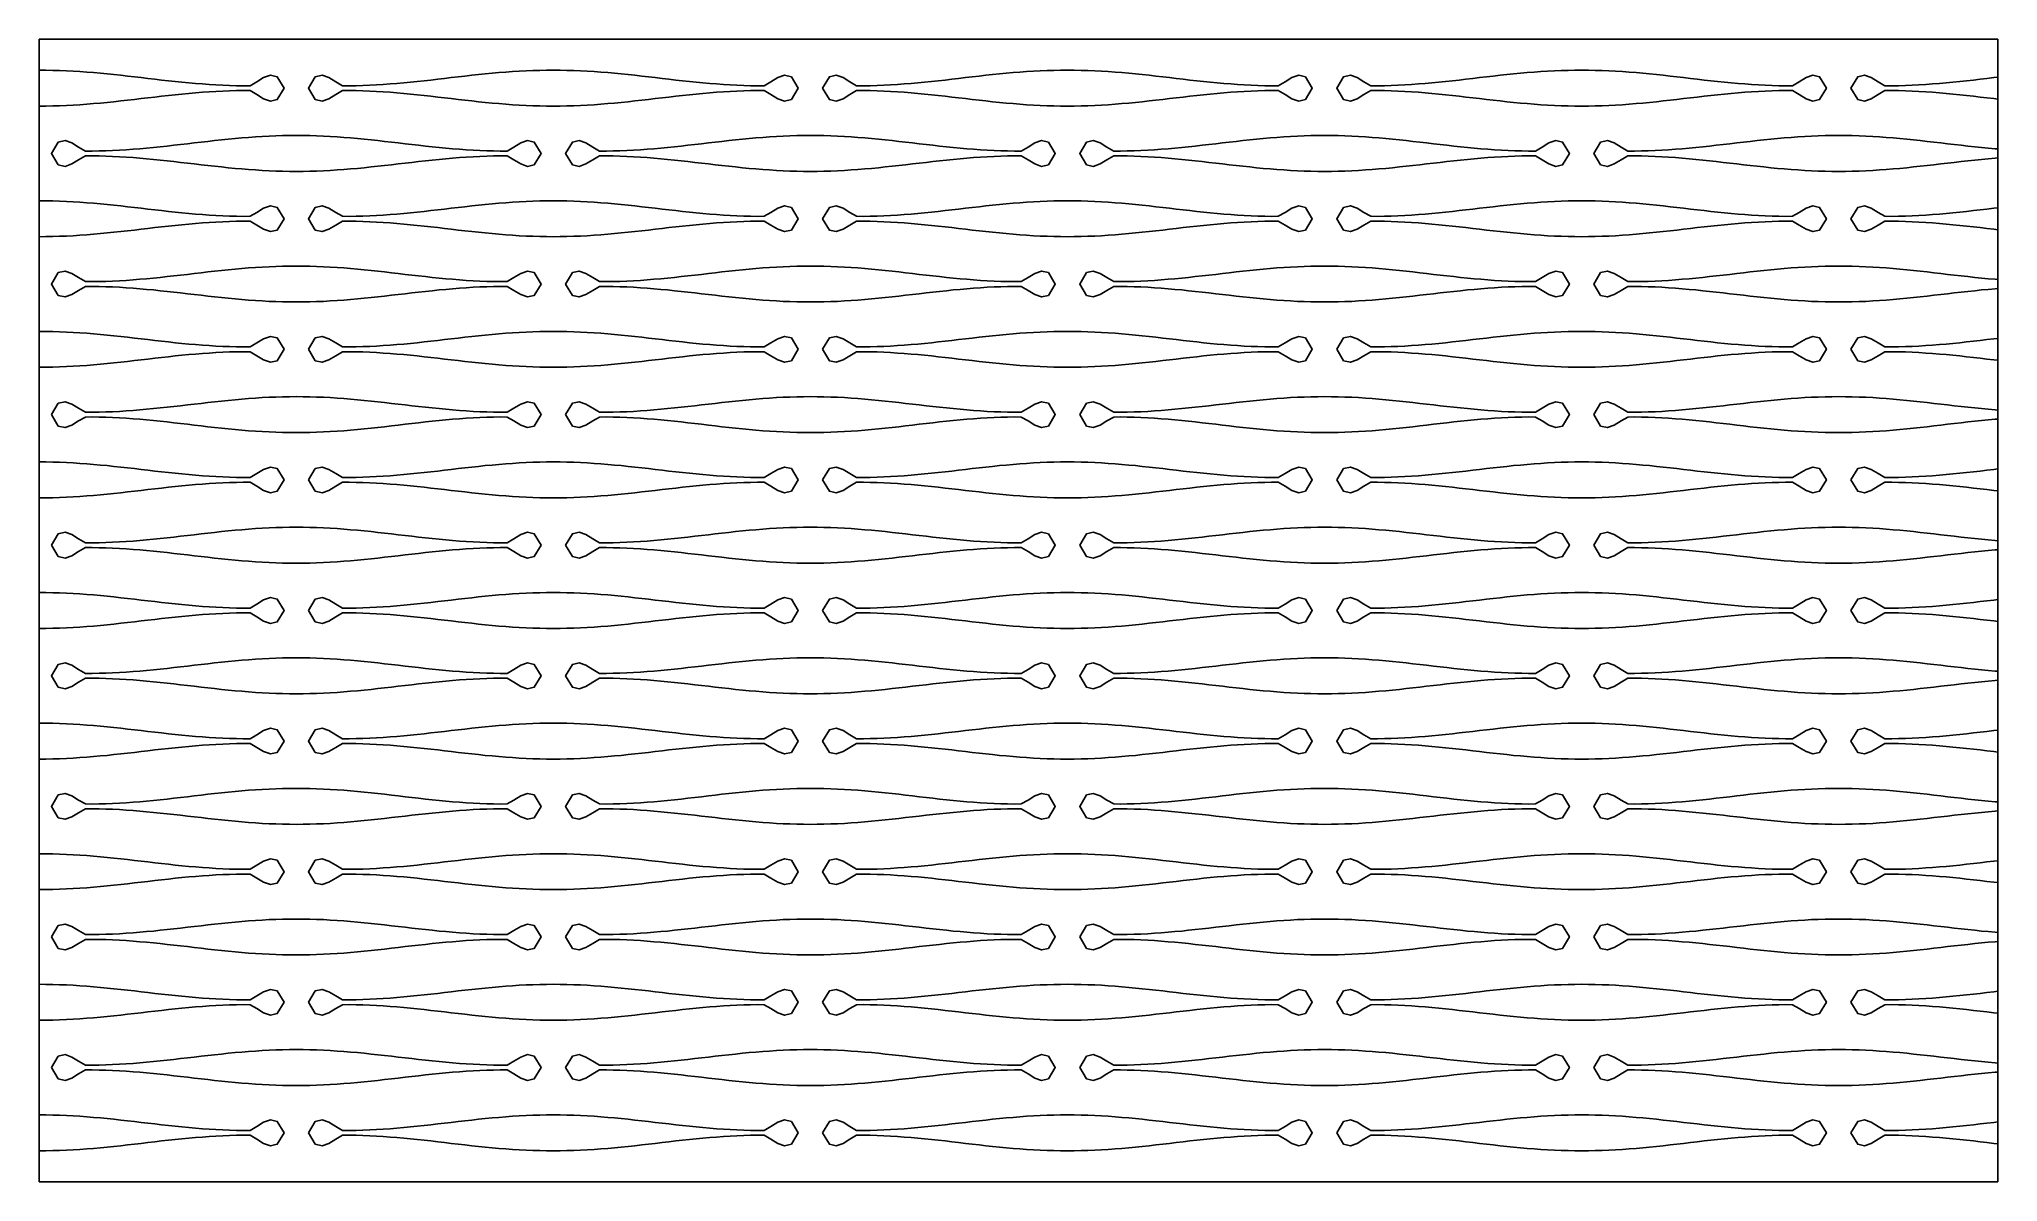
# Model space of a CAD drawing. Header units: millimetres. Extents: x 0 to 120, y 0 to 70.
import ezdxf

# ---------------------------------------------------------------- set-up
doc = ezdxf.new("R2010")
doc.units = ezdxf.units.MM
doc.layers.add('CUT', color=1, linetype='CONTINUOUS')

msp = doc.modelspace()

# ---------------------------------------------------------------- linework, layer by layer
at = {"layer": 'CUT'}
for points in [[(0, 70), (120, 70), (120, 0), (0, 0), (0, 70)], [(0, 65.9), (0, 65.9), (0.4167, 65.9025), (0.8333, 65.9099), (1.25, 65.9221), (1.6667, 65.9391), (2.0833, 65.9606), (2.5, 65.9865), (2.9167, 66.0164), (3.3333, 66.05), (3.75, 66.0871), (4.1667, 66.1272), (4.5833, 66.1698), (5, 66.2147), (5.4167, 66.2612), (5.8333, 66.3089), (6.25, 66.3574), (6.6667, 66.4061), (7.0833, 66.4544), (7.5, 66.5021), (7.9167, 66.5484), (8.3333, 66.5929), (8.75, 66.6353), (9.1667, 66.675), (9.5833, 66.7116), (10, 66.7448), (10.4167, 66.7742), (10.8333, 66.7995), (11.25, 66.8204), (11.6667, 66.8368), (12.0833, 66.8484), (12.5, 66.8551), (12.9167, 66.8521), (13.3333, 66.6101), (13.75, 66.3539), (14.1667, 66.2091), (14.5833, 66.3026), (15, 67), (15, 67), (14.5833, 67.6974), (14.1667, 67.7909), (13.75, 67.6461), (13.3333, 67.3899), (12.9167, 67.1479), (12.5, 67.1449), (12.0833, 67.1516), (11.6667, 67.1632), (11.25, 67.1796), (10.8333, 67.2005), (10.4167, 67.2258), (10, 67.2552), (9.5833, 67.2884), (9.1667, 67.325), (8.75, 67.3647), (8.3333, 67.4071), (7.9167, 67.4516), (7.5, 67.4979), (7.0833, 67.5456), (6.6667, 67.5939), (6.25, 67.6426), (5.8333, 67.6911), (5.4167, 67.7388), (5, 67.7853), (4.5833, 67.8302), (4.1667, 67.8728), (3.75, 67.9129), (3.3333, 67.95), (2.9167, 67.9836), (2.5, 68.0135), (2.0833, 68.0394), (1.6667, 68.0609), (1.25, 68.0779), (0.8333, 68.0901), (0.4167, 68.0975), (0, 68.1), (0, 68.1)], [(16.5, 67), (16.9167, 66.3026), (17.3333, 66.2091), (17.75, 66.3539), (18.1667, 66.6101), (18.5833, 66.8521), (19, 66.8551), (19.4167, 66.8484), (19.8333, 66.8368), (20.25, 66.8204), (20.6667, 66.7995), (21.0833, 66.7742), (21.5, 66.7448), (21.9167, 66.7116), (22.3333, 66.675), (22.75, 66.6353), (23.1667, 66.5929), (23.5833, 66.5484), (24, 66.5021), (24.4167, 66.4544), (24.8333, 66.4061), (25.25, 66.3574), (25.6667, 66.3089), (26.0833, 66.2612), (26.5, 66.2147), (26.9167, 66.1698), (27.3333, 66.1272), (27.75, 66.0871), (28.1667, 66.05), (28.5833, 66.0164), (29, 65.9865), (29.4167, 65.9606), (29.8333, 65.9391), (30.25, 65.9221), (30.6667, 65.9099), (31.0833, 65.9025), (31.5, 65.9), (31.9167, 65.9025), (32.3333, 65.9099), (32.75, 65.9221), (33.1667, 65.9391), (33.5833, 65.9606), (34, 65.9865), (34.4167, 66.0164), (34.8333, 66.05), (35.25, 66.0871), (35.6667, 66.1272), (36.0833, 66.1698), (36.5, 66.2147), (36.9167, 66.2612), (37.3333, 66.3089), (37.75, 66.3574), (38.1667, 66.4061), (38.5833, 66.4544), (39, 66.5021), (39.4167, 66.5484), (39.8333, 66.5929), (40.25, 66.6353), (40.6667, 66.675), (41.0833, 66.7116), (41.5, 66.7448), (41.9167, 66.7742), (42.3333, 66.7995), (42.75, 66.8204), (43.1667, 66.8368), (43.5833, 66.8484), (44, 66.8551), (44.4167, 66.8521), (44.8333, 66.6101), (45.25, 66.3539), (45.6667, 66.2091), (46.0833, 66.3026), (46.5, 67), (46.5, 67), (46.0833, 67.6974), (45.6667, 67.7909), (45.25, 67.6461), (44.8333, 67.3899), (44.4167, 67.1479), (44, 67.1449), (43.5833, 67.1516), (43.1667, 67.1632), (42.75, 67.1796), (42.3333, 67.2005), (41.9167, 67.2258), (41.5, 67.2552), (41.0833, 67.2884), (40.6667, 67.325), (40.25, 67.3647), (39.8333, 67.4071), (39.4167, 67.4516), (39, 67.4979), (38.5833, 67.5456), (38.1667, 67.5939), (37.75, 67.6426), (37.3333, 67.6911), (36.9167, 67.7388), (36.5, 67.7853), (36.0833, 67.8302), (35.6667, 67.8728), (35.25, 67.9129), (34.8333, 67.95), (34.4167, 67.9836), (34, 68.0135), (33.5833, 68.0394), (33.1667, 68.0609), (32.75, 68.0779), (32.3333, 68.0901), (31.9167, 68.0975), (31.5, 68.1), (31.0833, 68.0975), (30.6667, 68.0901), (30.25, 68.0779), (29.8333, 68.0609), (29.4167, 68.0394), (29, 68.0135), (28.5833, 67.9836), (28.1667, 67.95), (27.75, 67.9129), (27.3333, 67.8728), (26.9167, 67.8302), (26.5, 67.7853), (26.0833, 67.7388), (25.6667, 67.6911), (25.25, 67.6426), (24.8333, 67.5939), (24.4167, 67.5456), (24, 67.4979), (23.5833, 67.4516), (23.1667, 67.4071), (22.75, 67.3647), (22.3333, 67.325), (21.9167, 67.2884), (21.5, 67.2552), (21.0833, 67.2258), (20.6667, 67.2005), (20.25, 67.1796), (19.8333, 67.1632), (19.4167, 67.1516), (19, 67.1449), (18.5833, 67.1479), (18.1667, 67.3899), (17.75, 67.6461), (17.3333, 67.7909), (16.9167, 67.6974), (16.5, 67), (16.5, 67)], [(48, 67), (48.4167, 66.3026), (48.8333, 66.2091), (49.25, 66.3539), (49.6667, 66.6101), (50.0833, 66.8521), (50.5, 66.8551), (50.9167, 66.8484), (51.3333, 66.8368), (51.75, 66.8204), (52.1667, 66.7995), (52.5833, 66.7742), (53, 66.7448), (53.4167, 66.7116), (53.8333, 66.675), (54.25, 66.6353), (54.6667, 66.5929), (55.0833, 66.5484), (55.5, 66.5021), (55.9167, 66.4544), (56.3333, 66.4061), (56.75, 66.3574), (57.1667, 66.3089), (57.5833, 66.2612), (58, 66.2147), (58.4167, 66.1698), (58.8333, 66.1272), (59.25, 66.0871), (59.6667, 66.05), (60.0833, 66.0164), (60.5, 65.9865), (60.9167, 65.9606), (61.3333, 65.9391), (61.75, 65.9221), (62.1667, 65.9099), (62.5833, 65.9025), (63, 65.9), (63.4167, 65.9025), (63.8333, 65.9099), (64.25, 65.9221), (64.6667, 65.9391), (65.0833, 65.9606), (65.5, 65.9865), (65.9167, 66.0164), (66.3333, 66.05), (66.75, 66.0871), (67.1667, 66.1272), (67.5833, 66.1698), (68, 66.2147), (68.4167, 66.2612), (68.8333, 66.3089), (69.25, 66.3574), (69.6667, 66.4061), (70.0833, 66.4544), (70.5, 66.5021), (70.9167, 66.5484), (71.3333, 66.5929), (71.75, 66.6353), (72.1667, 66.675), (72.5833, 66.7116), (73, 66.7448), (73.4167, 66.7742), (73.8333, 66.7995), (74.25, 66.8204), (74.6667, 66.8368), (75.0833, 66.8484), (75.5, 66.8551), (75.9167, 66.8521), (76.3333, 66.6101), (76.75, 66.3539), (77.1667, 66.2091), (77.5833, 66.3026), (78, 67), (78, 67), (77.5833, 67.6974), (77.1667, 67.7909), (76.75, 67.6461), (76.3333, 67.3899), (75.9167, 67.1479), (75.5, 67.1449), (75.0833, 67.1516), (74.6667, 67.1632), (74.25, 67.1796), (73.8333, 67.2005), (73.4167, 67.2258), (73, 67.2552), (72.5833, 67.2884), (72.1667, 67.325), (71.75, 67.3647), (71.3333, 67.4071), (70.9167, 67.4516), (70.5, 67.4979), (70.0833, 67.5456), (69.6667, 67.5939), (69.25, 67.6426), (68.8333, 67.6911), (68.4167, 67.7388), (68, 67.7853), (67.5833, 67.8302), (67.1667, 67.8728), (66.75, 67.9129), (66.3333, 67.95), (65.9167, 67.9836), (65.5, 68.0135), (65.0833, 68.0394), (64.6667, 68.0609), (64.25, 68.0779), (63.8333, 68.0901), (63.4167, 68.0975), (63, 68.1), (62.5833, 68.0975), (62.1667, 68.0901), (61.75, 68.0779), (61.3333, 68.0609), (60.9167, 68.0394), (60.5, 68.0135), (60.0833, 67.9836), (59.6667, 67.95), (59.25, 67.9129), (58.8333, 67.8728), (58.4167, 67.8302), (58, 67.7853), (57.5833, 67.7388), (57.1667, 67.6911), (56.75, 67.6426), (56.3333, 67.5939), (55.9167, 67.5456), (55.5, 67.4979), (55.0833, 67.4516), (54.6667, 67.4071), (54.25, 67.3647), (53.8333, 67.325), (53.4167, 67.2884), (53, 67.2552), (52.5833, 67.2258), (52.1667, 67.2005), (51.75, 67.1796), (51.3333, 67.1632), (50.9167, 67.1516), (50.5, 67.1449), (50.0833, 67.1479), (49.6667, 67.3899), (49.25, 67.6461), (48.8333, 67.7909), (48.4167, 67.6974), (48, 67), (48, 67)], [(79.5, 67), (79.9167, 66.3026), (80.3333, 66.2091), (80.75, 66.3539), (81.1667, 66.6101), (81.5833, 66.8521), (82, 66.8551), (82.4167, 66.8484), (82.8333, 66.8368), (83.25, 66.8204), (83.6667, 66.7995), (84.0833, 66.7742), (84.5, 66.7448), (84.9167, 66.7116), (85.3333, 66.675), (85.75, 66.6353), (86.1667, 66.5929), (86.5833, 66.5484), (87, 66.5021), (87.4167, 66.4544), (87.8333, 66.4061), (88.25, 66.3574), (88.6667, 66.3089), (89.0833, 66.2612), (89.5, 66.2147), (89.9167, 66.1698), (90.3333, 66.1272), (90.75, 66.0871), (91.1667, 66.05), (91.5833, 66.0164), (92, 65.9865), (92.4167, 65.9606), (92.8333, 65.9391), (93.25, 65.9221), (93.6667, 65.9099), (94.0833, 65.9025), (94.5, 65.9), (94.9167, 65.9025), (95.3333, 65.9099), (95.75, 65.9221), (96.1667, 65.9391), (96.5833, 65.9606), (97, 65.9865), (97.4167, 66.0164), (97.8333, 66.05), (98.25, 66.0871), (98.6667, 66.1272), (99.0833, 66.1698), (99.5, 66.2147), (99.9167, 66.2612), (100.3333, 66.3089), (100.75, 66.3574), (101.1667, 66.4061), (101.5833, 66.4544), (102, 66.5021), (102.4167, 66.5484), (102.8333, 66.5929), (103.25, 66.6353), (103.6667, 66.675), (104.0833, 66.7116), (104.5, 66.7448), (104.9167, 66.7742), (105.3333, 66.7995), (105.75, 66.8204), (106.1667, 66.8368), (106.5833, 66.8484), (107, 66.8551), (107.4167, 66.8521), (107.8333, 66.6101), (108.25, 66.3539), (108.6667, 66.2091), (109.0833, 66.3026), (109.5, 67), (109.5, 67), (109.0833, 67.6974), (108.6667, 67.7909), (108.25, 67.6461), (107.8333, 67.3899), (107.4167, 67.1479), (107, 67.1449), (106.5833, 67.1516), (106.1667, 67.1632), (105.75, 67.1796), (105.3333, 67.2005), (104.9167, 67.2258), (104.5, 67.2552), (104.0833, 67.2884), (103.6667, 67.325), (103.25, 67.3647), (102.8333, 67.4071), (102.4167, 67.4516), (102, 67.4979), (101.5833, 67.5456), (101.1667, 67.5939), (100.75, 67.6426), (100.3333, 67.6911), (99.9167, 67.7388), (99.5, 67.7853), (99.0833, 67.8302), (98.6667, 67.8728), (98.25, 67.9129), (97.8333, 67.95), (97.4167, 67.9836), (97, 68.0135), (96.5833, 68.0394), (96.1667, 68.0609), (95.75, 68.0779), (95.3333, 68.0901), (94.9167, 68.0975), (94.5, 68.1), (94.0833, 68.0975), (93.6667, 68.0901), (93.25, 68.0779), (92.8333, 68.0609), (92.4167, 68.0394), (92, 68.0135), (91.5833, 67.9836), (91.1667, 67.95), (90.75, 67.9129), (90.3333, 67.8728), (89.9167, 67.8302), (89.5, 67.7853), (89.0833, 67.7388), (88.6667, 67.6911), (88.25, 67.6426), (87.8333, 67.5939), (87.4167, 67.5456), (87, 67.4979), (86.5833, 67.4516), (86.1667, 67.4071), (85.75, 67.3647), (85.3333, 67.325), (84.9167, 67.2884), (84.5, 67.2552), (84.0833, 67.2258), (83.6667, 67.2005), (83.25, 67.1796), (82.8333, 67.1632), (82.4167, 67.1516), (82, 67.1449), (81.5833, 67.1479), (81.1667, 67.3899), (80.75, 67.6461), (80.3333, 67.7909), (79.9167, 67.6974), (79.5, 67), (79.5, 67)], [(120, 67.6717), (119.75, 67.6426), (119.3333, 67.5939), (118.9167, 67.5456), (118.5, 67.4979), (118.0833, 67.4516), (117.6667, 67.4071), (117.25, 67.3647), (116.8333, 67.325), (116.4167, 67.2884), (116, 67.2552), (115.5833, 67.2258), (115.1667, 67.2005), (114.75, 67.1796), (114.3333, 67.1632), (113.9167, 67.1516), (113.5, 67.1449), (113.0833, 67.1479), (112.6667, 67.3899), (112.25, 67.6461), (111.8333, 67.7909), (111.4167, 67.6974), (111, 67), (111, 67)], [(111, 67), (111.4167, 66.3026), (111.8333, 66.2091), (112.25, 66.3539), (112.6667, 66.6101), (113.0833, 66.8521), (113.5, 66.8551), (113.9167, 66.8484), (114.3333, 66.8368), (114.75, 66.8204), (115.1667, 66.7995), (115.5833, 66.7742), (116, 66.7448), (116.4167, 66.7116), (116.8333, 66.675), (117.25, 66.6353), (117.6667, 66.5929), (118.0833, 66.5484), (118.5, 66.5021), (118.9167, 66.4544), (119.3333, 66.4061), (119.75, 66.3574), (120, 66.3283)], [(0.75, 63), (1.1667, 62.3026), (1.5833, 62.2091), (2, 62.3539), (2.4167, 62.6101), (2.8333, 62.8521), (3.25, 62.8551), (3.6667, 62.8484), (4.0833, 62.8368), (4.5, 62.8204), (4.9167, 62.7995), (5.3333, 62.7742), (5.75, 62.7448), (6.1667, 62.7116), (6.5833, 62.675), (7, 62.6353), (7.4167, 62.5929), (7.8333, 62.5484), (8.25, 62.5021), (8.6667, 62.4544), (9.0833, 62.4061), (9.5, 62.3574), (9.9167, 62.3089), (10.3333, 62.2612), (10.75, 62.2147), (11.1667, 62.1698), (11.5833, 62.1272), (12, 62.0871), (12.4167, 62.05), (12.8333, 62.0164), (13.25, 61.9865), (13.6667, 61.9606), (14.0833, 61.9391), (14.5, 61.9221), (14.9167, 61.9099), (15.3333, 61.9025), (15.75, 61.9), (16.1667, 61.9025), (16.5833, 61.9099), (17, 61.9221), (17.4167, 61.9391), (17.8333, 61.9606), (18.25, 61.9865), (18.6667, 62.0164), (19.0833, 62.05), (19.5, 62.0871), (19.9167, 62.1272), (20.3333, 62.1698), (20.75, 62.2147), (21.1667, 62.2612), (21.5833, 62.3089), (22, 62.3574), (22.4167, 62.4061), (22.8333, 62.4544), (23.25, 62.5021), (23.6667, 62.5484), (24.0833, 62.5929), (24.5, 62.6353), (24.9167, 62.675), (25.3333, 62.7116), (25.75, 62.7448), (26.1667, 62.7742), (26.5833, 62.7995), (27, 62.8204), (27.4167, 62.8368), (27.8333, 62.8484), (28.25, 62.8551), (28.6667, 62.8521), (29.0833, 62.6101), (29.5, 62.3539), (29.9167, 62.2091), (30.3333, 62.3026), (30.75, 63), (30.75, 63), (30.3333, 63.6974), (29.9167, 63.7909), (29.5, 63.6461), (29.0833, 63.3899), (28.6667, 63.1479), (28.25, 63.1449), (27.8333, 63.1516), (27.4167, 63.1632), (27, 63.1796), (26.5833, 63.2005), (26.1667, 63.2258), (25.75, 63.2552), (25.3333, 63.2884), (24.9167, 63.325), (24.5, 63.3647), (24.0833, 63.4071), (23.6667, 63.4516), (23.25, 63.4979), (22.8333, 63.5456), (22.4167, 63.5939), (22, 63.6426), (21.5833, 63.6911), (21.1667, 63.7388), (20.75, 63.7853), (20.3333, 63.8302), (19.9167, 63.8728), (19.5, 63.9129), (19.0833, 63.95), (18.6667, 63.9836), (18.25, 64.0135), (17.8333, 64.0394), (17.4167, 64.0609), (17, 64.0779), (16.5833, 64.0901), (16.1667, 64.0975), (15.75, 64.1), (15.3333, 64.0975), (14.9167, 64.0901), (14.5, 64.0779), (14.0833, 64.0609), (13.6667, 64.0394), (13.25, 64.0135), (12.8333, 63.9836), (12.4167, 63.95), (12, 63.9129), (11.5833, 63.8728), (11.1667, 63.8302), (10.75, 63.7853), (10.3333, 63.7388), (9.9167, 63.6911), (9.5, 63.6426), (9.0833, 63.5939), (8.6667, 63.5456), (8.25, 63.4979), (7.8333, 63.4516), (7.4167, 63.4071), (7, 63.3647), (6.5833, 63.325), (6.1667, 63.2884), (5.75, 63.2552), (5.3333, 63.2258), (4.9167, 63.2005), (4.5, 63.1796), (4.0833, 63.1632), (3.6667, 63.1516), (3.25, 63.1449), (2.8333, 63.1479), (2.4167, 63.3899), (2, 63.6461), (1.5833, 63.7909), (1.1667, 63.6974), (0.75, 63), (0.75, 63)], [(32.25, 63), (32.6667, 62.3026), (33.0833, 62.2091), (33.5, 62.3539), (33.9167, 62.6101), (34.3333, 62.8521), (34.75, 62.8551), (35.1667, 62.8484), (35.5833, 62.8368), (36, 62.8204), (36.4167, 62.7995), (36.8333, 62.7742), (37.25, 62.7448), (37.6667, 62.7116), (38.0833, 62.675), (38.5, 62.6353), (38.9167, 62.5929), (39.3333, 62.5484), (39.75, 62.5021), (40.1667, 62.4544), (40.5833, 62.4061), (41, 62.3574), (41.4167, 62.3089), (41.8333, 62.2612), (42.25, 62.2147), (42.6667, 62.1698), (43.0833, 62.1272), (43.5, 62.0871), (43.9167, 62.05), (44.3333, 62.0164), (44.75, 61.9865), (45.1667, 61.9606), (45.5833, 61.9391), (46, 61.9221), (46.4167, 61.9099), (46.8333, 61.9025), (47.25, 61.9), (47.6667, 61.9025), (48.0833, 61.9099), (48.5, 61.9221), (48.9167, 61.9391), (49.3333, 61.9606), (49.75, 61.9865), (50.1667, 62.0164), (50.5833, 62.05), (51, 62.0871), (51.4167, 62.1272), (51.8333, 62.1698), (52.25, 62.2147), (52.6667, 62.2612), (53.0833, 62.3089), (53.5, 62.3574), (53.9167, 62.4061), (54.3333, 62.4544), (54.75, 62.5021), (55.1667, 62.5484), (55.5833, 62.5929), (56, 62.6353), (56.4167, 62.675), (56.8333, 62.7116), (57.25, 62.7448), (57.6667, 62.7742), (58.0833, 62.7995), (58.5, 62.8204), (58.9167, 62.8368), (59.3333, 62.8484), (59.75, 62.8551), (60.1667, 62.8521), (60.5833, 62.6101), (61, 62.3539), (61.4167, 62.2091), (61.8333, 62.3026), (62.25, 63), (62.25, 63), (61.8333, 63.6974), (61.4167, 63.7909), (61, 63.6461), (60.5833, 63.3899), (60.1667, 63.1479), (59.75, 63.1449), (59.3333, 63.1516), (58.9167, 63.1632), (58.5, 63.1796), (58.0833, 63.2005), (57.6667, 63.2258), (57.25, 63.2552), (56.8333, 63.2884), (56.4167, 63.325), (56, 63.3647), (55.5833, 63.4071), (55.1667, 63.4516), (54.75, 63.4979), (54.3333, 63.5456), (53.9167, 63.5939), (53.5, 63.6426), (53.0833, 63.6911), (52.6667, 63.7388), (52.25, 63.7853), (51.8333, 63.8302), (51.4167, 63.8728), (51, 63.9129), (50.5833, 63.95), (50.1667, 63.9836), (49.75, 64.0135), (49.3333, 64.0394), (48.9167, 64.0609), (48.5, 64.0779), (48.0833, 64.0901), (47.6667, 64.0975), (47.25, 64.1), (46.8333, 64.0975), (46.4167, 64.0901), (46, 64.0779), (45.5833, 64.0609), (45.1667, 64.0394), (44.75, 64.0135), (44.3333, 63.9836), (43.9167, 63.95), (43.5, 63.9129), (43.0833, 63.8728), (42.6667, 63.8302), (42.25, 63.7853), (41.8333, 63.7388), (41.4167, 63.6911), (41, 63.6426), (40.5833, 63.5939), (40.1667, 63.5456), (39.75, 63.4979), (39.3333, 63.4516), (38.9167, 63.4071), (38.5, 63.3647), (38.0833, 63.325), (37.6667, 63.2884), (37.25, 63.2552), (36.8333, 63.2258), (36.4167, 63.2005), (36, 63.1796), (35.5833, 63.1632), (35.1667, 63.1516), (34.75, 63.1449), (34.3333, 63.1479), (33.9167, 63.3899), (33.5, 63.6461), (33.0833, 63.7909), (32.6667, 63.6974), (32.25, 63), (32.25, 63)], [(63.75, 63), (64.1667, 62.3026), (64.5833, 62.2091), (65, 62.3539), (65.4167, 62.6101), (65.8333, 62.8521), (66.25, 62.8551), (66.6667, 62.8484), (67.0833, 62.8368), (67.5, 62.8204), (67.9167, 62.7995), (68.3333, 62.7742), (68.75, 62.7448), (69.1667, 62.7116), (69.5833, 62.675), (70, 62.6353), (70.4167, 62.5929), (70.8333, 62.5484), (71.25, 62.5021), (71.6667, 62.4544), (72.0833, 62.4061), (72.5, 62.3574), (72.9167, 62.3089), (73.3333, 62.2612), (73.75, 62.2147), (74.1667, 62.1698), (74.5833, 62.1272), (75, 62.0871), (75.4167, 62.05), (75.8333, 62.0164), (76.25, 61.9865), (76.6667, 61.9606), (77.0833, 61.9391), (77.5, 61.9221), (77.9167, 61.9099), (78.3333, 61.9025), (78.75, 61.9), (79.1667, 61.9025), (79.5833, 61.9099), (80, 61.9221), (80.4167, 61.9391), (80.8333, 61.9606), (81.25, 61.9865), (81.6667, 62.0164), (82.0833, 62.05), (82.5, 62.0871), (82.9167, 62.1272), (83.3333, 62.1698), (83.75, 62.2147), (84.1667, 62.2612), (84.5833, 62.3089), (85, 62.3574), (85.4167, 62.4061), (85.8333, 62.4544), (86.25, 62.5021), (86.6667, 62.5484), (87.0833, 62.5929), (87.5, 62.6353), (87.9167, 62.675), (88.3333, 62.7116), (88.75, 62.7448), (89.1667, 62.7742), (89.5833, 62.7995), (90, 62.8204), (90.4167, 62.8368), (90.8333, 62.8484), (91.25, 62.8551), (91.6667, 62.8521), (92.0833, 62.6101), (92.5, 62.3539), (92.9167, 62.2091), (93.3333, 62.3026), (93.75, 63), (93.75, 63), (93.3333, 63.6974), (92.9167, 63.7909), (92.5, 63.6461), (92.0833, 63.3899), (91.6667, 63.1479), (91.25, 63.1449), (90.8333, 63.1516), (90.4167, 63.1632), (90, 63.1796), (89.5833, 63.2005), (89.1667, 63.2258), (88.75, 63.2552), (88.3333, 63.2884), (87.9167, 63.325), (87.5, 63.3647), (87.0833, 63.4071), (86.6667, 63.4516), (86.25, 63.4979), (85.8333, 63.5456), (85.4167, 63.5939), (85, 63.6426), (84.5833, 63.6911), (84.1667, 63.7388), (83.75, 63.7853), (83.3333, 63.8302), (82.9167, 63.8728), (82.5, 63.9129), (82.0833, 63.95), (81.6667, 63.9836), (81.25, 64.0135), (80.8333, 64.0394), (80.4167, 64.0609), (80, 64.0779), (79.5833, 64.0901), (79.1667, 64.0975), (78.75, 64.1), (78.3333, 64.0975), (77.9167, 64.0901), (77.5, 64.0779), (77.0833, 64.0609), (76.6667, 64.0394), (76.25, 64.0135), (75.8333, 63.9836), (75.4167, 63.95), (75, 63.9129), (74.5833, 63.8728), (74.1667, 63.8302), (73.75, 63.7853), (73.3333, 63.7388), (72.9167, 63.6911), (72.5, 63.6426), (72.0833, 63.5939), (71.6667, 63.5456), (71.25, 63.4979), (70.8333, 63.4516), (70.4167, 63.4071), (70, 63.3647), (69.5833, 63.325), (69.1667, 63.2884), (68.75, 63.2552), (68.3333, 63.2258), (67.9167, 63.2005), (67.5, 63.1796), (67.0833, 63.1632), (66.6667, 63.1516), (66.25, 63.1449), (65.8333, 63.1479), (65.4167, 63.3899), (65, 63.6461), (64.5833, 63.7909), (64.1667, 63.6974), (63.75, 63), (63.75, 63)], [(120, 63.2751), (119.8333, 63.2884), (119.4167, 63.325), (119, 63.3647), (118.5833, 63.4071), (118.1667, 63.4516), (117.75, 63.4979), (117.3333, 63.5456), (116.9167, 63.5939), (116.5, 63.6426), (116.0833, 63.6911), (115.6667, 63.7388), (115.25, 63.7853), (114.8333, 63.8302), (114.4167, 63.8728), (114, 63.9129), (113.5833, 63.95), (113.1667, 63.9836), (112.75, 64.0135), (112.3333, 64.0394), (111.9167, 64.0609), (111.5, 64.0779), (111.0833, 64.0901), (110.6667, 64.0975), (110.25, 64.1), (109.8333, 64.0975), (109.4167, 64.0901), (109, 64.0779), (108.5833, 64.0609), (108.1667, 64.0394), (107.75, 64.0135), (107.3333, 63.9836), (106.9167, 63.95), (106.5, 63.9129), (106.0833, 63.8728), (105.6667, 63.8302), (105.25, 63.7853), (104.8333, 63.7388), (104.4167, 63.6911), (104, 63.6426), (103.5833, 63.5939), (103.1667, 63.5456), (102.75, 63.4979), (102.3333, 63.4516), (101.9167, 63.4071), (101.5, 63.3647), (101.0833, 63.325), (100.6667, 63.2884), (100.25, 63.2552), (99.8333, 63.2258), (99.4167, 63.2005), (99, 63.1796), (98.5833, 63.1632), (98.1667, 63.1516), (97.75, 63.1449), (97.3333, 63.1479), (96.9167, 63.3899), (96.5, 63.6461), (96.0833, 63.7909), (95.6667, 63.6974), (95.25, 63), (95.25, 63)], [(95.25, 63), (95.6667, 62.3026), (96.0833, 62.2091), (96.5, 62.3539), (96.9167, 62.6101), (97.3333, 62.8521), (97.75, 62.8551), (98.1667, 62.8484), (98.5833, 62.8368), (99, 62.8204), (99.4167, 62.7995), (99.8333, 62.7742), (100.25, 62.7448), (100.6667, 62.7116), (101.0833, 62.675), (101.5, 62.6353), (101.9167, 62.5929), (102.3333, 62.5484), (102.75, 62.5021), (103.1667, 62.4544), (103.5833, 62.4061), (104, 62.3574), (104.4167, 62.3089), (104.8333, 62.2612), (105.25, 62.2147), (105.6667, 62.1698), (106.0833, 62.1272), (106.5, 62.0871), (106.9167, 62.05), (107.3333, 62.0164), (107.75, 61.9865), (108.1667, 61.9606), (108.5833, 61.9391), (109, 61.9221), (109.4167, 61.9099), (109.8333, 61.9025), (110.25, 61.9), (110.6667, 61.9025), (111.0833, 61.9099), (111.5, 61.9221), (111.9167, 61.9391), (112.3333, 61.9606), (112.75, 61.9865), (113.1667, 62.0164), (113.5833, 62.05), (114, 62.0871), (114.4167, 62.1272), (114.8333, 62.1698), (115.25, 62.2147), (115.6667, 62.2612), (116.0833, 62.3089), (116.5, 62.3574), (116.9167, 62.4061), (117.3333, 62.4544), (117.75, 62.5021), (118.1667, 62.5484), (118.5833, 62.5929), (119, 62.6353), (119.4167, 62.675), (119.8333, 62.7116), (120, 62.7249)], [(0, 57.9), (0, 57.9), (0.4167, 57.9025), (0.8333, 57.9099), (1.25, 57.9221), (1.6667, 57.9391), (2.0833, 57.9606), (2.5, 57.9865), (2.9167, 58.0164), (3.3333, 58.05), (3.75, 58.0871), (4.1667, 58.1272), (4.5833, 58.1698), (5, 58.2147), (5.4167, 58.2612), (5.8333, 58.3089), (6.25, 58.3574), (6.6667, 58.4061), (7.0833, 58.4544), (7.5, 58.5021), (7.9167, 58.5484), (8.3333, 58.5929), (8.75, 58.6353), (9.1667, 58.675), (9.5833, 58.7116), (10, 58.7448), (10.4167, 58.7742), (10.8333, 58.7995), (11.25, 58.8204), (11.6667, 58.8368), (12.0833, 58.8484), (12.5, 58.8551), (12.9167, 58.8521), (13.3333, 58.6101), (13.75, 58.3539), (14.1667, 58.2091), (14.5833, 58.3026), (15, 59), (15, 59), (14.5833, 59.6974), (14.1667, 59.7909), (13.75, 59.6461), (13.3333, 59.3899), (12.9167, 59.1479), (12.5, 59.1449), (12.0833, 59.1516), (11.6667, 59.1632), (11.25, 59.1796), (10.8333, 59.2005), (10.4167, 59.2258), (10, 59.2552), (9.5833, 59.2884), (9.1667, 59.325), (8.75, 59.3647), (8.3333, 59.4071), (7.9167, 59.4516), (7.5, 59.4979), (7.0833, 59.5456), (6.6667, 59.5939), (6.25, 59.6426), (5.8333, 59.6911), (5.4167, 59.7388), (5, 59.7853), (4.5833, 59.8302), (4.1667, 59.8728), (3.75, 59.9129), (3.3333, 59.95), (2.9167, 59.9836), (2.5, 60.0135), (2.0833, 60.0394), (1.6667, 60.0609), (1.25, 60.0779), (0.8333, 60.0901), (0.4167, 60.0975), (0, 60.1), (0, 60.1)], [(16.5, 59), (16.9167, 58.3026), (17.3333, 58.2091), (17.75, 58.3539), (18.1667, 58.6101), (18.5833, 58.8521), (19, 58.8551), (19.4167, 58.8484), (19.8333, 58.8368), (20.25, 58.8204), (20.6667, 58.7995), (21.0833, 58.7742), (21.5, 58.7448), (21.9167, 58.7116), (22.3333, 58.675), (22.75, 58.6353), (23.1667, 58.5929), (23.5833, 58.5484), (24, 58.5021), (24.4167, 58.4544), (24.8333, 58.4061), (25.25, 58.3574), (25.6667, 58.3089), (26.0833, 58.2612), (26.5, 58.2147), (26.9167, 58.1698), (27.3333, 58.1272), (27.75, 58.0871), (28.1667, 58.05), (28.5833, 58.0164), (29, 57.9865), (29.4167, 57.9606), (29.8333, 57.9391), (30.25, 57.9221), (30.6667, 57.9099), (31.0833, 57.9025), (31.5, 57.9), (31.9167, 57.9025), (32.3333, 57.9099), (32.75, 57.9221), (33.1667, 57.9391), (33.5833, 57.9606), (34, 57.9865), (34.4167, 58.0164), (34.8333, 58.05), (35.25, 58.0871), (35.6667, 58.1272), (36.0833, 58.1698), (36.5, 58.2147), (36.9167, 58.2612), (37.3333, 58.3089), (37.75, 58.3574), (38.1667, 58.4061), (38.5833, 58.4544), (39, 58.5021), (39.4167, 58.5484), (39.8333, 58.5929), (40.25, 58.6353), (40.6667, 58.675), (41.0833, 58.7116), (41.5, 58.7448), (41.9167, 58.7742), (42.3333, 58.7995), (42.75, 58.8204), (43.1667, 58.8368), (43.5833, 58.8484), (44, 58.8551), (44.4167, 58.8521), (44.8333, 58.6101), (45.25, 58.3539), (45.6667, 58.2091), (46.0833, 58.3026), (46.5, 59), (46.5, 59), (46.0833, 59.6974), (45.6667, 59.7909), (45.25, 59.6461), (44.8333, 59.3899), (44.4167, 59.1479), (44, 59.1449), (43.5833, 59.1516), (43.1667, 59.1632), (42.75, 59.1796), (42.3333, 59.2005), (41.9167, 59.2258), (41.5, 59.2552), (41.0833, 59.2884), (40.6667, 59.325), (40.25, 59.3647), (39.8333, 59.4071), (39.4167, 59.4516), (39, 59.4979), (38.5833, 59.5456), (38.1667, 59.5939), (37.75, 59.6426), (37.3333, 59.6911), (36.9167, 59.7388), (36.5, 59.7853), (36.0833, 59.8302), (35.6667, 59.8728), (35.25, 59.9129), (34.8333, 59.95), (34.4167, 59.9836), (34, 60.0135), (33.5833, 60.0394), (33.1667, 60.0609), (32.75, 60.0779), (32.3333, 60.0901), (31.9167, 60.0975), (31.5, 60.1), (31.0833, 60.0975), (30.6667, 60.0901), (30.25, 60.0779), (29.8333, 60.0609), (29.4167, 60.0394), (29, 60.0135), (28.5833, 59.9836), (28.1667, 59.95), (27.75, 59.9129), (27.3333, 59.8728), (26.9167, 59.8302), (26.5, 59.7853), (26.0833, 59.7388), (25.6667, 59.6911), (25.25, 59.6426), (24.8333, 59.5939), (24.4167, 59.5456), (24, 59.4979), (23.5833, 59.4516), (23.1667, 59.4071), (22.75, 59.3647), (22.3333, 59.325), (21.9167, 59.2884), (21.5, 59.2552), (21.0833, 59.2258), (20.6667, 59.2005), (20.25, 59.1796), (19.8333, 59.1632), (19.4167, 59.1516), (19, 59.1449), (18.5833, 59.1479), (18.1667, 59.3899), (17.75, 59.6461), (17.3333, 59.7909), (16.9167, 59.6974), (16.5, 59), (16.5, 59)], [(48, 59), (48.4167, 58.3026), (48.8333, 58.2091), (49.25, 58.3539), (49.6667, 58.6101), (50.0833, 58.8521), (50.5, 58.8551), (50.9167, 58.8484), (51.3333, 58.8368), (51.75, 58.8204), (52.1667, 58.7995), (52.5833, 58.7742), (53, 58.7448), (53.4167, 58.7116), (53.8333, 58.675), (54.25, 58.6353), (54.6667, 58.5929), (55.0833, 58.5484), (55.5, 58.5021), (55.9167, 58.4544), (56.3333, 58.4061), (56.75, 58.3574), (57.1667, 58.3089), (57.5833, 58.2612), (58, 58.2147), (58.4167, 58.1698), (58.8333, 58.1272), (59.25, 58.0871), (59.6667, 58.05), (60.0833, 58.0164), (60.5, 57.9865), (60.9167, 57.9606), (61.3333, 57.9391), (61.75, 57.9221), (62.1667, 57.9099), (62.5833, 57.9025), (63, 57.9), (63.4167, 57.9025), (63.8333, 57.9099), (64.25, 57.9221), (64.6667, 57.9391), (65.0833, 57.9606), (65.5, 57.9865), (65.9167, 58.0164), (66.3333, 58.05), (66.75, 58.0871), (67.1667, 58.1272), (67.5833, 58.1698), (68, 58.2147), (68.4167, 58.2612), (68.8333, 58.3089), (69.25, 58.3574), (69.6667, 58.4061), (70.0833, 58.4544), (70.5, 58.5021), (70.9167, 58.5484), (71.3333, 58.5929), (71.75, 58.6353), (72.1667, 58.675), (72.5833, 58.7116), (73, 58.7448), (73.4167, 58.7742), (73.8333, 58.7995), (74.25, 58.8204), (74.6667, 58.8368), (75.0833, 58.8484), (75.5, 58.8551), (75.9167, 58.8521), (76.3333, 58.6101), (76.75, 58.3539), (77.1667, 58.2091), (77.5833, 58.3026), (78, 59), (78, 59), (77.5833, 59.6974), (77.1667, 59.7909), (76.75, 59.6461), (76.3333, 59.3899), (75.9167, 59.1479), (75.5, 59.1449), (75.0833, 59.1516), (74.6667, 59.1632), (74.25, 59.1796), (73.8333, 59.2005), (73.4167, 59.2258), (73, 59.2552), (72.5833, 59.2884), (72.1667, 59.325), (71.75, 59.3647), (71.3333, 59.4071), (70.9167, 59.4516), (70.5, 59.4979), (70.0833, 59.5456), (69.6667, 59.5939), (69.25, 59.6426), (68.8333, 59.6911), (68.4167, 59.7388), (68, 59.7853), (67.5833, 59.8302), (67.1667, 59.8728), (66.75, 59.9129), (66.3333, 59.95), (65.9167, 59.9836), (65.5, 60.0135), (65.0833, 60.0394), (64.6667, 60.0609), (64.25, 60.0779), (63.8333, 60.0901), (63.4167, 60.0975), (63, 60.1), (62.5833, 60.0975), (62.1667, 60.0901), (61.75, 60.0779), (61.3333, 60.0609), (60.9167, 60.0394), (60.5, 60.0135), (60.0833, 59.9836), (59.6667, 59.95), (59.25, 59.9129), (58.8333, 59.8728), (58.4167, 59.8302), (58, 59.7853), (57.5833, 59.7388), (57.1667, 59.6911), (56.75, 59.6426), (56.3333, 59.5939), (55.9167, 59.5456), (55.5, 59.4979), (55.0833, 59.4516), (54.6667, 59.4071), (54.25, 59.3647), (53.8333, 59.325), (53.4167, 59.2884), (53, 59.2552), (52.5833, 59.2258), (52.1667, 59.2005), (51.75, 59.1796), (51.3333, 59.1632), (50.9167, 59.1516), (50.5, 59.1449), (50.0833, 59.1479), (49.6667, 59.3899), (49.25, 59.6461), (48.8333, 59.7909), (48.4167, 59.6974), (48, 59), (48, 59)], [(79.5, 59), (79.9167, 58.3026), (80.3333, 58.2091), (80.75, 58.3539), (81.1667, 58.6101), (81.5833, 58.8521), (82, 58.8551), (82.4167, 58.8484), (82.8333, 58.8368), (83.25, 58.8204), (83.6667, 58.7995), (84.0833, 58.7742), (84.5, 58.7448), (84.9167, 58.7116), (85.3333, 58.675), (85.75, 58.6353), (86.1667, 58.5929), (86.5833, 58.5484), (87, 58.5021), (87.4167, 58.4544), (87.8333, 58.4061), (88.25, 58.3574), (88.6667, 58.3089), (89.0833, 58.2612), (89.5, 58.2147), (89.9167, 58.1698), (90.3333, 58.1272), (90.75, 58.0871), (91.1667, 58.05), (91.5833, 58.0164), (92, 57.9865), (92.4167, 57.9606), (92.8333, 57.9391), (93.25, 57.9221), (93.6667, 57.9099), (94.0833, 57.9025), (94.5, 57.9), (94.9167, 57.9025), (95.3333, 57.9099), (95.75, 57.9221), (96.1667, 57.9391), (96.5833, 57.9606), (97, 57.9865), (97.4167, 58.0164), (97.8333, 58.05), (98.25, 58.0871), (98.6667, 58.1272), (99.0833, 58.1698), (99.5, 58.2147), (99.9167, 58.2612), (100.3333, 58.3089), (100.75, 58.3574), (101.1667, 58.4061), (101.5833, 58.4544), (102, 58.5021), (102.4167, 58.5484), (102.8333, 58.5929), (103.25, 58.6353), (103.6667, 58.675), (104.0833, 58.7116), (104.5, 58.7448), (104.9167, 58.7742), (105.3333, 58.7995), (105.75, 58.8204), (106.1667, 58.8368), (106.5833, 58.8484), (107, 58.8551), (107.4167, 58.8521), (107.8333, 58.6101), (108.25, 58.3539), (108.6667, 58.2091), (109.0833, 58.3026), (109.5, 59), (109.5, 59), (109.0833, 59.6974), (108.6667, 59.7909), (108.25, 59.6461), (107.8333, 59.3899), (107.4167, 59.1479), (107, 59.1449), (106.5833, 59.1516), (106.1667, 59.1632), (105.75, 59.1796), (105.3333, 59.2005), (104.9167, 59.2258), (104.5, 59.2552), (104.0833, 59.2884), (103.6667, 59.325), (103.25, 59.3647), (102.8333, 59.4071), (102.4167, 59.4516), (102, 59.4979), (101.5833, 59.5456), (101.1667, 59.5939), (100.75, 59.6426), (100.3333, 59.6911), (99.9167, 59.7388), (99.5, 59.7853), (99.0833, 59.8302), (98.6667, 59.8728), (98.25, 59.9129), (97.8333, 59.95), (97.4167, 59.9836), (97, 60.0135), (96.5833, 60.0394), (96.1667, 60.0609), (95.75, 60.0779), (95.3333, 60.0901), (94.9167, 60.0975), (94.5, 60.1), (94.0833, 60.0975), (93.6667, 60.0901), (93.25, 60.0779), (92.8333, 60.0609), (92.4167, 60.0394), (92, 60.0135), (91.5833, 59.9836), (91.1667, 59.95), (90.75, 59.9129), (90.3333, 59.8728), (89.9167, 59.8302), (89.5, 59.7853), (89.0833, 59.7388), (88.6667, 59.6911), (88.25, 59.6426), (87.8333, 59.5939), (87.4167, 59.5456), (87, 59.4979), (86.5833, 59.4516), (86.1667, 59.4071), (85.75, 59.3647), (85.3333, 59.325), (84.9167, 59.2884), (84.5, 59.2552), (84.0833, 59.2258), (83.6667, 59.2005), (83.25, 59.1796), (82.8333, 59.1632), (82.4167, 59.1516), (82, 59.1449), (81.5833, 59.1479), (81.1667, 59.3899), (80.75, 59.6461), (80.3333, 59.7909), (79.9167, 59.6974), (79.5, 59), (79.5, 59)], [(120, 59.6717), (119.75, 59.6426), (119.3333, 59.5939), (118.9167, 59.5456), (118.5, 59.4979), (118.0833, 59.4516), (117.6667, 59.4071), (117.25, 59.3647), (116.8333, 59.325), (116.4167, 59.2884), (116, 59.2552), (115.5833, 59.2258), (115.1667, 59.2005), (114.75, 59.1796), (114.3333, 59.1632), (113.9167, 59.1516), (113.5, 59.1449), (113.0833, 59.1479), (112.6667, 59.3899), (112.25, 59.6461), (111.8333, 59.7909), (111.4167, 59.6974), (111, 59), (111, 59)], [(111, 59), (111.4167, 58.3026), (111.8333, 58.2091), (112.25, 58.3539), (112.6667, 58.6101), (113.0833, 58.8521), (113.5, 58.8551), (113.9167, 58.8484), (114.3333, 58.8368), (114.75, 58.8204), (115.1667, 58.7995), (115.5833, 58.7742), (116, 58.7448), (116.4167, 58.7116), (116.8333, 58.675), (117.25, 58.6353), (117.6667, 58.5929), (118.0833, 58.5484), (118.5, 58.5021), (118.9167, 58.4544), (119.3333, 58.4061), (119.75, 58.3574), (120, 58.3283)], [(0.75, 55), (1.1667, 54.3026), (1.5833, 54.2091), (2, 54.3539), (2.4167, 54.6101), (2.8333, 54.8521), (3.25, 54.8551), (3.6667, 54.8484), (4.0833, 54.8368), (4.5, 54.8204), (4.9167, 54.7995), (5.3333, 54.7742), (5.75, 54.7448), (6.1667, 54.7116), (6.5833, 54.675), (7, 54.6353), (7.4167, 54.5929), (7.8333, 54.5484), (8.25, 54.5021), (8.6667, 54.4544), (9.0833, 54.4061), (9.5, 54.3574), (9.9167, 54.3089), (10.3333, 54.2612), (10.75, 54.2147), (11.1667, 54.1698), (11.5833, 54.1272), (12, 54.0871), (12.4167, 54.05), (12.8333, 54.0164), (13.25, 53.9865), (13.6667, 53.9606), (14.0833, 53.9391), (14.5, 53.9221), (14.9167, 53.9099), (15.3333, 53.9025), (15.75, 53.9), (16.1667, 53.9025), (16.5833, 53.9099), (17, 53.9221), (17.4167, 53.9391), (17.8333, 53.9606), (18.25, 53.9865), (18.6667, 54.0164), (19.0833, 54.05), (19.5, 54.0871), (19.9167, 54.1272), (20.3333, 54.1698), (20.75, 54.2147), (21.1667, 54.2612), (21.5833, 54.3089), (22, 54.3574), (22.4167, 54.4061), (22.8333, 54.4544), (23.25, 54.5021), (23.6667, 54.5484), (24.0833, 54.5929), (24.5, 54.6353), (24.9167, 54.675), (25.3333, 54.7116), (25.75, 54.7448), (26.1667, 54.7742), (26.5833, 54.7995), (27, 54.8204), (27.4167, 54.8368), (27.8333, 54.8484), (28.25, 54.8551), (28.6667, 54.8521), (29.0833, 54.6101), (29.5, 54.3539), (29.9167, 54.2091), (30.3333, 54.3026), (30.75, 55), (30.75, 55), (30.3333, 55.6974), (29.9167, 55.7909), (29.5, 55.6461), (29.0833, 55.3899), (28.6667, 55.1479), (28.25, 55.1449), (27.8333, 55.1516), (27.4167, 55.1632), (27, 55.1796), (26.5833, 55.2005), (26.1667, 55.2258), (25.75, 55.2552), (25.3333, 55.2884), (24.9167, 55.325), (24.5, 55.3647), (24.0833, 55.4071), (23.6667, 55.4516), (23.25, 55.4979), (22.8333, 55.5456), (22.4167, 55.5939), (22, 55.6426), (21.5833, 55.6911), (21.1667, 55.7388), (20.75, 55.7853), (20.3333, 55.8302), (19.9167, 55.8728), (19.5, 55.9129), (19.0833, 55.95), (18.6667, 55.9836), (18.25, 56.0135), (17.8333, 56.0394), (17.4167, 56.0609), (17, 56.0779), (16.5833, 56.0901), (16.1667, 56.0975), (15.75, 56.1), (15.3333, 56.0975), (14.9167, 56.0901), (14.5, 56.0779), (14.0833, 56.0609), (13.6667, 56.0394), (13.25, 56.0135), (12.8333, 55.9836), (12.4167, 55.95), (12, 55.9129), (11.5833, 55.8728), (11.1667, 55.8302), (10.75, 55.7853), (10.3333, 55.7388), (9.9167, 55.6911), (9.5, 55.6426), (9.0833, 55.5939), (8.6667, 55.5456), (8.25, 55.4979), (7.8333, 55.4516), (7.4167, 55.4071), (7, 55.3647), (6.5833, 55.325), (6.1667, 55.2884), (5.75, 55.2552), (5.3333, 55.2258), (4.9167, 55.2005), (4.5, 55.1796), (4.0833, 55.1632), (3.6667, 55.1516), (3.25, 55.1449), (2.8333, 55.1479), (2.4167, 55.3899), (2, 55.6461), (1.5833, 55.7909), (1.1667, 55.6974), (0.75, 55), (0.75, 55)], [(32.25, 55), (32.6667, 54.3026), (33.0833, 54.2091), (33.5, 54.3539), (33.9167, 54.6101), (34.3333, 54.8521), (34.75, 54.8551), (35.1667, 54.8484), (35.5833, 54.8368), (36, 54.8204), (36.4167, 54.7995), (36.8333, 54.7742), (37.25, 54.7448), (37.6667, 54.7116), (38.0833, 54.675), (38.5, 54.6353), (38.9167, 54.5929), (39.3333, 54.5484), (39.75, 54.5021), (40.1667, 54.4544), (40.5833, 54.4061), (41, 54.3574), (41.4167, 54.3089), (41.8333, 54.2612), (42.25, 54.2147), (42.6667, 54.1698), (43.0833, 54.1272), (43.5, 54.0871), (43.9167, 54.05), (44.3333, 54.0164), (44.75, 53.9865), (45.1667, 53.9606), (45.5833, 53.9391), (46, 53.9221), (46.4167, 53.9099), (46.8333, 53.9025), (47.25, 53.9), (47.6667, 53.9025), (48.0833, 53.9099), (48.5, 53.9221), (48.9167, 53.9391), (49.3333, 53.9606), (49.75, 53.9865), (50.1667, 54.0164), (50.5833, 54.05), (51, 54.0871), (51.4167, 54.1272), (51.8333, 54.1698), (52.25, 54.2147), (52.6667, 54.2612), (53.0833, 54.3089), (53.5, 54.3574), (53.9167, 54.4061), (54.3333, 54.4544), (54.75, 54.5021), (55.1667, 54.5484), (55.5833, 54.5929), (56, 54.6353), (56.4167, 54.675), (56.8333, 54.7116), (57.25, 54.7448), (57.6667, 54.7742), (58.0833, 54.7995), (58.5, 54.8204), (58.9167, 54.8368), (59.3333, 54.8484), (59.75, 54.8551), (60.1667, 54.8521), (60.5833, 54.6101), (61, 54.3539), (61.4167, 54.2091), (61.8333, 54.3026), (62.25, 55), (62.25, 55), (61.8333, 55.6974), (61.4167, 55.7909), (61, 55.6461), (60.5833, 55.3899), (60.1667, 55.1479), (59.75, 55.1449), (59.3333, 55.1516), (58.9167, 55.1632), (58.5, 55.1796), (58.0833, 55.2005), (57.6667, 55.2258), (57.25, 55.2552), (56.8333, 55.2884), (56.4167, 55.325), (56, 55.3647), (55.5833, 55.4071), (55.1667, 55.4516), (54.75, 55.4979), (54.3333, 55.5456), (53.9167, 55.5939), (53.5, 55.6426), (53.0833, 55.6911), (52.6667, 55.7388), (52.25, 55.7853), (51.8333, 55.8302), (51.4167, 55.8728), (51, 55.9129), (50.5833, 55.95), (50.1667, 55.9836), (49.75, 56.0135), (49.3333, 56.0394), (48.9167, 56.0609), (48.5, 56.0779), (48.0833, 56.0901), (47.6667, 56.0975), (47.25, 56.1), (46.8333, 56.0975), (46.4167, 56.0901), (46, 56.0779), (45.5833, 56.0609), (45.1667, 56.0394), (44.75, 56.0135), (44.3333, 55.9836), (43.9167, 55.95), (43.5, 55.9129), (43.0833, 55.8728), (42.6667, 55.8302), (42.25, 55.7853), (41.8333, 55.7388), (41.4167, 55.6911), (41, 55.6426), (40.5833, 55.5939), (40.1667, 55.5456), (39.75, 55.4979), (39.3333, 55.4516), (38.9167, 55.4071), (38.5, 55.3647), (38.0833, 55.325), (37.6667, 55.2884), (37.25, 55.2552), (36.8333, 55.2258), (36.4167, 55.2005), (36, 55.1796), (35.5833, 55.1632), (35.1667, 55.1516), (34.75, 55.1449), (34.3333, 55.1479), (33.9167, 55.3899), (33.5, 55.6461), (33.0833, 55.7909), (32.6667, 55.6974), (32.25, 55), (32.25, 55)], [(63.75, 55), (64.1667, 54.3026), (64.5833, 54.2091), (65, 54.3539), (65.4167, 54.6101), (65.8333, 54.8521), (66.25, 54.8551), (66.6667, 54.8484), (67.0833, 54.8368), (67.5, 54.8204), (67.9167, 54.7995), (68.3333, 54.7742), (68.75, 54.7448), (69.1667, 54.7116), (69.5833, 54.675), (70, 54.6353), (70.4167, 54.5929), (70.8333, 54.5484), (71.25, 54.5021), (71.6667, 54.4544), (72.0833, 54.4061), (72.5, 54.3574), (72.9167, 54.3089), (73.3333, 54.2612), (73.75, 54.2147), (74.1667, 54.1698), (74.5833, 54.1272), (75, 54.0871), (75.4167, 54.05), (75.8333, 54.0164), (76.25, 53.9865), (76.6667, 53.9606), (77.0833, 53.9391), (77.5, 53.9221), (77.9167, 53.9099), (78.3333, 53.9025), (78.75, 53.9), (79.1667, 53.9025), (79.5833, 53.9099), (80, 53.9221), (80.4167, 53.9391), (80.8333, 53.9606), (81.25, 53.9865), (81.6667, 54.0164), (82.0833, 54.05), (82.5, 54.0871), (82.9167, 54.1272), (83.3333, 54.1698), (83.75, 54.2147), (84.1667, 54.2612), (84.5833, 54.3089), (85, 54.3574), (85.4167, 54.4061), (85.8333, 54.4544), (86.25, 54.5021), (86.6667, 54.5484), (87.0833, 54.5929), (87.5, 54.6353), (87.9167, 54.675), (88.3333, 54.7116), (88.75, 54.7448), (89.1667, 54.7742), (89.5833, 54.7995), (90, 54.8204), (90.4167, 54.8368), (90.8333, 54.8484), (91.25, 54.8551), (91.6667, 54.8521), (92.0833, 54.6101), (92.5, 54.3539), (92.9167, 54.2091), (93.3333, 54.3026), (93.75, 55), (93.75, 55), (93.3333, 55.6974), (92.9167, 55.7909), (92.5, 55.6461), (92.0833, 55.3899), (91.6667, 55.1479), (91.25, 55.1449), (90.8333, 55.1516), (90.4167, 55.1632), (90, 55.1796), (89.5833, 55.2005), (89.1667, 55.2258), (88.75, 55.2552), (88.3333, 55.2884), (87.9167, 55.325), (87.5, 55.3647), (87.0833, 55.4071), (86.6667, 55.4516), (86.25, 55.4979), (85.8333, 55.5456), (85.4167, 55.5939), (85, 55.6426), (84.5833, 55.6911), (84.1667, 55.7388), (83.75, 55.7853), (83.3333, 55.8302), (82.9167, 55.8728), (82.5, 55.9129), (82.0833, 55.95), (81.6667, 55.9836), (81.25, 56.0135), (80.8333, 56.0394), (80.4167, 56.0609), (80, 56.0779), (79.5833, 56.0901), (79.1667, 56.0975), (78.75, 56.1), (78.3333, 56.0975), (77.9167, 56.0901), (77.5, 56.0779), (77.0833, 56.0609), (76.6667, 56.0394), (76.25, 56.0135), (75.8333, 55.9836), (75.4167, 55.95), (75, 55.9129), (74.5833, 55.8728), (74.1667, 55.8302), (73.75, 55.7853), (73.3333, 55.7388), (72.9167, 55.6911), (72.5, 55.6426), (72.0833, 55.5939), (71.6667, 55.5456), (71.25, 55.4979), (70.8333, 55.4516), (70.4167, 55.4071), (70, 55.3647), (69.5833, 55.325), (69.1667, 55.2884), (68.75, 55.2552), (68.3333, 55.2258), (67.9167, 55.2005), (67.5, 55.1796), (67.0833, 55.1632), (66.6667, 55.1516), (66.25, 55.1449), (65.8333, 55.1479), (65.4167, 55.3899), (65, 55.6461), (64.5833, 55.7909), (64.1667, 55.6974), (63.75, 55), (63.75, 55)], [(120, 55.2751), (119.8333, 55.2884), (119.4167, 55.325), (119, 55.3647), (118.5833, 55.4071), (118.1667, 55.4516), (117.75, 55.4979), (117.3333, 55.5456), (116.9167, 55.5939), (116.5, 55.6426), (116.0833, 55.6911), (115.6667, 55.7388), (115.25, 55.7853), (114.8333, 55.8302), (114.4167, 55.8728), (114, 55.9129), (113.5833, 55.95), (113.1667, 55.9836), (112.75, 56.0135), (112.3333, 56.0394), (111.9167, 56.0609), (111.5, 56.0779), (111.0833, 56.0901), (110.6667, 56.0975), (110.25, 56.1), (109.8333, 56.0975), (109.4167, 56.0901), (109, 56.0779), (108.5833, 56.0609), (108.1667, 56.0394), (107.75, 56.0135), (107.3333, 55.9836), (106.9167, 55.95), (106.5, 55.9129), (106.0833, 55.8728), (105.6667, 55.8302), (105.25, 55.7853), (104.8333, 55.7388), (104.4167, 55.6911), (104, 55.6426), (103.5833, 55.5939), (103.1667, 55.5456), (102.75, 55.4979), (102.3333, 55.4516), (101.9167, 55.4071), (101.5, 55.3647), (101.0833, 55.325), (100.6667, 55.2884), (100.25, 55.2552), (99.8333, 55.2258), (99.4167, 55.2005), (99, 55.1796), (98.5833, 55.1632), (98.1667, 55.1516), (97.75, 55.1449), (97.3333, 55.1479), (96.9167, 55.3899), (96.5, 55.6461), (96.0833, 55.7909), (95.6667, 55.6974), (95.25, 55), (95.25, 55)], [(95.25, 55), (95.6667, 54.3026), (96.0833, 54.2091), (96.5, 54.3539), (96.9167, 54.6101), (97.3333, 54.8521), (97.75, 54.8551), (98.1667, 54.8484), (98.5833, 54.8368), (99, 54.8204), (99.4167, 54.7995), (99.8333, 54.7742), (100.25, 54.7448), (100.6667, 54.7116), (101.0833, 54.675), (101.5, 54.6353), (101.9167, 54.5929), (102.3333, 54.5484), (102.75, 54.5021), (103.1667, 54.4544), (103.5833, 54.4061), (104, 54.3574), (104.4167, 54.3089), (104.8333, 54.2612), (105.25, 54.2147), (105.6667, 54.1698), (106.0833, 54.1272), (106.5, 54.0871), (106.9167, 54.05), (107.3333, 54.0164), (107.75, 53.9865), (108.1667, 53.9606), (108.5833, 53.9391), (109, 53.9221), (109.4167, 53.9099), (109.8333, 53.9025), (110.25, 53.9), (110.6667, 53.9025), (111.0833, 53.9099), (111.5, 53.9221), (111.9167, 53.9391), (112.3333, 53.9606), (112.75, 53.9865), (113.1667, 54.0164), (113.5833, 54.05), (114, 54.0871), (114.4167, 54.1272), (114.8333, 54.1698), (115.25, 54.2147), (115.6667, 54.2612), (116.0833, 54.3089), (116.5, 54.3574), (116.9167, 54.4061), (117.3333, 54.4544), (117.75, 54.5021), (118.1667, 54.5484), (118.5833, 54.5929), (119, 54.6353), (119.4167, 54.675), (119.8333, 54.7116), (120, 54.7249)], [(0, 49.9), (0, 49.9), (0.4167, 49.9025), (0.8333, 49.9099), (1.25, 49.9221), (1.6667, 49.9391), (2.0833, 49.9606), (2.5, 49.9865), (2.9167, 50.0164), (3.3333, 50.05), (3.75, 50.0871), (4.1667, 50.1272), (4.5833, 50.1698), (5, 50.2147), (5.4167, 50.2612), (5.8333, 50.3089), (6.25, 50.3574), (6.6667, 50.4061), (7.0833, 50.4544), (7.5, 50.5021), (7.9167, 50.5484), (8.3333, 50.5929), (8.75, 50.6353), (9.1667, 50.675), (9.5833, 50.7116), (10, 50.7448), (10.4167, 50.7742), (10.8333, 50.7995), (11.25, 50.8204), (11.6667, 50.8368), (12.0833, 50.8484), (12.5, 50.8551), (12.9167, 50.8521), (13.3333, 50.6101), (13.75, 50.3539), (14.1667, 50.2091), (14.5833, 50.3026), (15, 51), (15, 51), (14.5833, 51.6974), (14.1667, 51.7909), (13.75, 51.6461), (13.3333, 51.3899), (12.9167, 51.1479), (12.5, 51.1449), (12.0833, 51.1516), (11.6667, 51.1632), (11.25, 51.1796), (10.8333, 51.2005), (10.4167, 51.2258), (10, 51.2552), (9.5833, 51.2884), (9.1667, 51.325), (8.75, 51.3647), (8.3333, 51.4071), (7.9167, 51.4516), (7.5, 51.4979), (7.0833, 51.5456), (6.6667, 51.5939), (6.25, 51.6426), (5.8333, 51.6911), (5.4167, 51.7388), (5, 51.7853), (4.5833, 51.8302), (4.1667, 51.8728), (3.75, 51.9129), (3.3333, 51.95), (2.9167, 51.9836), (2.5, 52.0135), (2.0833, 52.0394), (1.6667, 52.0609), (1.25, 52.0779), (0.8333, 52.0901), (0.4167, 52.0975), (0, 52.1), (0, 52.1)], [(16.5, 51), (16.9167, 50.3026), (17.3333, 50.2091), (17.75, 50.3539), (18.1667, 50.6101), (18.5833, 50.8521), (19, 50.8551), (19.4167, 50.8484), (19.8333, 50.8368), (20.25, 50.8204), (20.6667, 50.7995), (21.0833, 50.7742), (21.5, 50.7448), (21.9167, 50.7116), (22.3333, 50.675), (22.75, 50.6353), (23.1667, 50.5929), (23.5833, 50.5484), (24, 50.5021), (24.4167, 50.4544), (24.8333, 50.4061), (25.25, 50.3574), (25.6667, 50.3089), (26.0833, 50.2612), (26.5, 50.2147), (26.9167, 50.1698), (27.3333, 50.1272), (27.75, 50.0871), (28.1667, 50.05), (28.5833, 50.0164), (29, 49.9865), (29.4167, 49.9606), (29.8333, 49.9391), (30.25, 49.9221), (30.6667, 49.9099), (31.0833, 49.9025), (31.5, 49.9), (31.9167, 49.9025), (32.3333, 49.9099), (32.75, 49.9221), (33.1667, 49.9391), (33.5833, 49.9606), (34, 49.9865), (34.4167, 50.0164), (34.8333, 50.05), (35.25, 50.0871), (35.6667, 50.1272), (36.0833, 50.1698), (36.5, 50.2147), (36.9167, 50.2612), (37.3333, 50.3089), (37.75, 50.3574), (38.1667, 50.4061), (38.5833, 50.4544), (39, 50.5021), (39.4167, 50.5484), (39.8333, 50.5929), (40.25, 50.6353), (40.6667, 50.675), (41.0833, 50.7116), (41.5, 50.7448), (41.9167, 50.7742), (42.3333, 50.7995), (42.75, 50.8204), (43.1667, 50.8368), (43.5833, 50.8484), (44, 50.8551), (44.4167, 50.8521), (44.8333, 50.6101), (45.25, 50.3539), (45.6667, 50.2091), (46.0833, 50.3026), (46.5, 51), (46.5, 51), (46.0833, 51.6974), (45.6667, 51.7909), (45.25, 51.6461), (44.8333, 51.3899), (44.4167, 51.1479), (44, 51.1449), (43.5833, 51.1516), (43.1667, 51.1632), (42.75, 51.1796), (42.3333, 51.2005), (41.9167, 51.2258), (41.5, 51.2552), (41.0833, 51.2884), (40.6667, 51.325), (40.25, 51.3647), (39.8333, 51.4071), (39.4167, 51.4516), (39, 51.4979), (38.5833, 51.5456), (38.1667, 51.5939), (37.75, 51.6426), (37.3333, 51.6911), (36.9167, 51.7388), (36.5, 51.7853), (36.0833, 51.8302), (35.6667, 51.8728), (35.25, 51.9129), (34.8333, 51.95), (34.4167, 51.9836), (34, 52.0135), (33.5833, 52.0394), (33.1667, 52.0609), (32.75, 52.0779), (32.3333, 52.0901), (31.9167, 52.0975), (31.5, 52.1), (31.0833, 52.0975), (30.6667, 52.0901), (30.25, 52.0779), (29.8333, 52.0609), (29.4167, 52.0394), (29, 52.0135), (28.5833, 51.9836), (28.1667, 51.95), (27.75, 51.9129), (27.3333, 51.8728), (26.9167, 51.8302), (26.5, 51.7853), (26.0833, 51.7388), (25.6667, 51.6911), (25.25, 51.6426), (24.8333, 51.5939), (24.4167, 51.5456), (24, 51.4979), (23.5833, 51.4516), (23.1667, 51.4071), (22.75, 51.3647), (22.3333, 51.325), (21.9167, 51.2884), (21.5, 51.2552), (21.0833, 51.2258), (20.6667, 51.2005), (20.25, 51.1796), (19.8333, 51.1632), (19.4167, 51.1516), (19, 51.1449), (18.5833, 51.1479), (18.1667, 51.3899), (17.75, 51.6461), (17.3333, 51.7909), (16.9167, 51.6974), (16.5, 51), (16.5, 51)], [(48, 51), (48.4167, 50.3026), (48.8333, 50.2091), (49.25, 50.3539), (49.6667, 50.6101), (50.0833, 50.8521), (50.5, 50.8551), (50.9167, 50.8484), (51.3333, 50.8368), (51.75, 50.8204), (52.1667, 50.7995), (52.5833, 50.7742), (53, 50.7448), (53.4167, 50.7116), (53.8333, 50.675), (54.25, 50.6353), (54.6667, 50.5929), (55.0833, 50.5484), (55.5, 50.5021), (55.9167, 50.4544), (56.3333, 50.4061), (56.75, 50.3574), (57.1667, 50.3089), (57.5833, 50.2612), (58, 50.2147), (58.4167, 50.1698), (58.8333, 50.1272), (59.25, 50.0871), (59.6667, 50.05), (60.0833, 50.0164), (60.5, 49.9865), (60.9167, 49.9606), (61.3333, 49.9391), (61.75, 49.9221), (62.1667, 49.9099), (62.5833, 49.9025), (63, 49.9), (63.4167, 49.9025), (63.8333, 49.9099), (64.25, 49.9221), (64.6667, 49.9391), (65.0833, 49.9606), (65.5, 49.9865), (65.9167, 50.0164), (66.3333, 50.05), (66.75, 50.0871), (67.1667, 50.1272), (67.5833, 50.1698), (68, 50.2147), (68.4167, 50.2612), (68.8333, 50.3089), (69.25, 50.3574), (69.6667, 50.4061), (70.0833, 50.4544), (70.5, 50.5021), (70.9167, 50.5484), (71.3333, 50.5929), (71.75, 50.6353), (72.1667, 50.675), (72.5833, 50.7116), (73, 50.7448), (73.4167, 50.7742), (73.8333, 50.7995), (74.25, 50.8204), (74.6667, 50.8368), (75.0833, 50.8484), (75.5, 50.8551), (75.9167, 50.8521), (76.3333, 50.6101), (76.75, 50.3539), (77.1667, 50.2091), (77.5833, 50.3026), (78, 51), (78, 51), (77.5833, 51.6974), (77.1667, 51.7909), (76.75, 51.6461), (76.3333, 51.3899), (75.9167, 51.1479), (75.5, 51.1449), (75.0833, 51.1516), (74.6667, 51.1632), (74.25, 51.1796), (73.8333, 51.2005), (73.4167, 51.2258), (73, 51.2552), (72.5833, 51.2884), (72.1667, 51.325), (71.75, 51.3647), (71.3333, 51.4071), (70.9167, 51.4516), (70.5, 51.4979), (70.0833, 51.5456), (69.6667, 51.5939), (69.25, 51.6426), (68.8333, 51.6911), (68.4167, 51.7388), (68, 51.7853), (67.5833, 51.8302), (67.1667, 51.8728), (66.75, 51.9129), (66.3333, 51.95), (65.9167, 51.9836), (65.5, 52.0135), (65.0833, 52.0394), (64.6667, 52.0609), (64.25, 52.0779), (63.8333, 52.0901), (63.4167, 52.0975), (63, 52.1), (62.5833, 52.0975), (62.1667, 52.0901), (61.75, 52.0779), (61.3333, 52.0609), (60.9167, 52.0394), (60.5, 52.0135), (60.0833, 51.9836), (59.6667, 51.95), (59.25, 51.9129), (58.8333, 51.8728), (58.4167, 51.8302), (58, 51.7853), (57.5833, 51.7388), (57.1667, 51.6911), (56.75, 51.6426), (56.3333, 51.5939), (55.9167, 51.5456), (55.5, 51.4979), (55.0833, 51.4516), (54.6667, 51.4071), (54.25, 51.3647), (53.8333, 51.325), (53.4167, 51.2884), (53, 51.2552), (52.5833, 51.2258), (52.1667, 51.2005), (51.75, 51.1796), (51.3333, 51.1632), (50.9167, 51.1516), (50.5, 51.1449), (50.0833, 51.1479), (49.6667, 51.3899), (49.25, 51.6461), (48.8333, 51.7909), (48.4167, 51.6974), (48, 51), (48, 51)], [(79.5, 51), (79.9167, 50.3026), (80.3333, 50.2091), (80.75, 50.3539), (81.1667, 50.6101), (81.5833, 50.8521), (82, 50.8551), (82.4167, 50.8484), (82.8333, 50.8368), (83.25, 50.8204), (83.6667, 50.7995), (84.0833, 50.7742), (84.5, 50.7448), (84.9167, 50.7116), (85.3333, 50.675), (85.75, 50.6353), (86.1667, 50.5929), (86.5833, 50.5484), (87, 50.5021), (87.4167, 50.4544), (87.8333, 50.4061), (88.25, 50.3574), (88.6667, 50.3089), (89.0833, 50.2612), (89.5, 50.2147), (89.9167, 50.1698), (90.3333, 50.1272), (90.75, 50.0871), (91.1667, 50.05), (91.5833, 50.0164), (92, 49.9865), (92.4167, 49.9606), (92.8333, 49.9391), (93.25, 49.9221), (93.6667, 49.9099), (94.0833, 49.9025), (94.5, 49.9), (94.9167, 49.9025), (95.3333, 49.9099), (95.75, 49.9221), (96.1667, 49.9391), (96.5833, 49.9606), (97, 49.9865), (97.4167, 50.0164), (97.8333, 50.05), (98.25, 50.0871), (98.6667, 50.1272), (99.0833, 50.1698), (99.5, 50.2147), (99.9167, 50.2612), (100.3333, 50.3089), (100.75, 50.3574), (101.1667, 50.4061), (101.5833, 50.4544), (102, 50.5021), (102.4167, 50.5484), (102.8333, 50.5929), (103.25, 50.6353), (103.6667, 50.675), (104.0833, 50.7116), (104.5, 50.7448), (104.9167, 50.7742), (105.3333, 50.7995), (105.75, 50.8204), (106.1667, 50.8368), (106.5833, 50.8484), (107, 50.8551), (107.4167, 50.8521), (107.8333, 50.6101), (108.25, 50.3539), (108.6667, 50.2091), (109.0833, 50.3026), (109.5, 51), (109.5, 51), (109.0833, 51.6974), (108.6667, 51.7909), (108.25, 51.6461), (107.8333, 51.3899), (107.4167, 51.1479), (107, 51.1449), (106.5833, 51.1516), (106.1667, 51.1632), (105.75, 51.1796), (105.3333, 51.2005), (104.9167, 51.2258), (104.5, 51.2552), (104.0833, 51.2884), (103.6667, 51.325), (103.25, 51.3647), (102.8333, 51.4071), (102.4167, 51.4516), (102, 51.4979), (101.5833, 51.5456), (101.1667, 51.5939), (100.75, 51.6426), (100.3333, 51.6911), (99.9167, 51.7388), (99.5, 51.7853), (99.0833, 51.8302), (98.6667, 51.8728), (98.25, 51.9129), (97.8333, 51.95), (97.4167, 51.9836), (97, 52.0135), (96.5833, 52.0394), (96.1667, 52.0609), (95.75, 52.0779), (95.3333, 52.0901), (94.9167, 52.0975), (94.5, 52.1), (94.0833, 52.0975), (93.6667, 52.0901), (93.25, 52.0779), (92.8333, 52.0609), (92.4167, 52.0394), (92, 52.0135), (91.5833, 51.9836), (91.1667, 51.95), (90.75, 51.9129), (90.3333, 51.8728), (89.9167, 51.8302), (89.5, 51.7853), (89.0833, 51.7388), (88.6667, 51.6911), (88.25, 51.6426), (87.8333, 51.5939), (87.4167, 51.5456), (87, 51.4979), (86.5833, 51.4516), (86.1667, 51.4071), (85.75, 51.3647), (85.3333, 51.325), (84.9167, 51.2884), (84.5, 51.2552), (84.0833, 51.2258), (83.6667, 51.2005), (83.25, 51.1796), (82.8333, 51.1632), (82.4167, 51.1516), (82, 51.1449), (81.5833, 51.1479), (81.1667, 51.3899), (80.75, 51.6461), (80.3333, 51.7909), (79.9167, 51.6974), (79.5, 51), (79.5, 51)], [(120, 51.6717), (119.75, 51.6426), (119.3333, 51.5939), (118.9167, 51.5456), (118.5, 51.4979), (118.0833, 51.4516), (117.6667, 51.4071), (117.25, 51.3647), (116.8333, 51.325), (116.4167, 51.2884), (116, 51.2552), (115.5833, 51.2258), (115.1667, 51.2005), (114.75, 51.1796), (114.3333, 51.1632), (113.9167, 51.1516), (113.5, 51.1449), (113.0833, 51.1479), (112.6667, 51.3899), (112.25, 51.6461), (111.8333, 51.7909), (111.4167, 51.6974), (111, 51), (111, 51)], [(111, 51), (111.4167, 50.3026), (111.8333, 50.2091), (112.25, 50.3539), (112.6667, 50.6101), (113.0833, 50.8521), (113.5, 50.8551), (113.9167, 50.8484), (114.3333, 50.8368), (114.75, 50.8204), (115.1667, 50.7995), (115.5833, 50.7742), (116, 50.7448), (116.4167, 50.7116), (116.8333, 50.675), (117.25, 50.6353), (117.6667, 50.5929), (118.0833, 50.5484), (118.5, 50.5021), (118.9167, 50.4544), (119.3333, 50.4061), (119.75, 50.3574), (120, 50.3283)], [(0.75, 47), (1.1667, 46.3026), (1.5833, 46.2091), (2, 46.3539), (2.4167, 46.6101), (2.8333, 46.8521), (3.25, 46.8551), (3.6667, 46.8484), (4.0833, 46.8368), (4.5, 46.8204), (4.9167, 46.7995), (5.3333, 46.7742), (5.75, 46.7448), (6.1667, 46.7116), (6.5833, 46.675), (7, 46.6353), (7.4167, 46.5929), (7.8333, 46.5484), (8.25, 46.5021), (8.6667, 46.4544), (9.0833, 46.4061), (9.5, 46.3574), (9.9167, 46.3089), (10.3333, 46.2612), (10.75, 46.2147), (11.1667, 46.1698), (11.5833, 46.1272), (12, 46.0871), (12.4167, 46.05), (12.8333, 46.0164), (13.25, 45.9865), (13.6667, 45.9606), (14.0833, 45.9391), (14.5, 45.9221), (14.9167, 45.9099), (15.3333, 45.9025), (15.75, 45.9), (16.1667, 45.9025), (16.5833, 45.9099), (17, 45.9221), (17.4167, 45.9391), (17.8333, 45.9606), (18.25, 45.9865), (18.6667, 46.0164), (19.0833, 46.05), (19.5, 46.0871), (19.9167, 46.1272), (20.3333, 46.1698), (20.75, 46.2147), (21.1667, 46.2612), (21.5833, 46.3089), (22, 46.3574), (22.4167, 46.4061), (22.8333, 46.4544), (23.25, 46.5021), (23.6667, 46.5484), (24.0833, 46.5929), (24.5, 46.6353), (24.9167, 46.675), (25.3333, 46.7116), (25.75, 46.7448), (26.1667, 46.7742), (26.5833, 46.7995), (27, 46.8204), (27.4167, 46.8368), (27.8333, 46.8484), (28.25, 46.8551), (28.6667, 46.8521), (29.0833, 46.6101), (29.5, 46.3539), (29.9167, 46.2091), (30.3333, 46.3026), (30.75, 47), (30.75, 47), (30.3333, 47.6974), (29.9167, 47.7909), (29.5, 47.6461), (29.0833, 47.3899), (28.6667, 47.1479), (28.25, 47.1449), (27.8333, 47.1516), (27.4167, 47.1632), (27, 47.1796), (26.5833, 47.2005), (26.1667, 47.2258), (25.75, 47.2552), (25.3333, 47.2884), (24.9167, 47.325), (24.5, 47.3647), (24.0833, 47.4071), (23.6667, 47.4516), (23.25, 47.4979), (22.8333, 47.5456), (22.4167, 47.5939), (22, 47.6426), (21.5833, 47.6911), (21.1667, 47.7388), (20.75, 47.7853), (20.3333, 47.8302), (19.9167, 47.8728), (19.5, 47.9129), (19.0833, 47.95), (18.6667, 47.9836), (18.25, 48.0135), (17.8333, 48.0394), (17.4167, 48.0609), (17, 48.0779), (16.5833, 48.0901), (16.1667, 48.0975), (15.75, 48.1), (15.3333, 48.0975), (14.9167, 48.0901), (14.5, 48.0779), (14.0833, 48.0609), (13.6667, 48.0394), (13.25, 48.0135), (12.8333, 47.9836), (12.4167, 47.95), (12, 47.9129), (11.5833, 47.8728), (11.1667, 47.8302), (10.75, 47.7853), (10.3333, 47.7388), (9.9167, 47.6911), (9.5, 47.6426), (9.0833, 47.5939), (8.6667, 47.5456), (8.25, 47.4979), (7.8333, 47.4516), (7.4167, 47.4071), (7, 47.3647), (6.5833, 47.325), (6.1667, 47.2884), (5.75, 47.2552), (5.3333, 47.2258), (4.9167, 47.2005), (4.5, 47.1796), (4.0833, 47.1632), (3.6667, 47.1516), (3.25, 47.1449), (2.8333, 47.1479), (2.4167, 47.3899), (2, 47.6461), (1.5833, 47.7909), (1.1667, 47.6974), (0.75, 47), (0.75, 47)], [(32.25, 47), (32.6667, 46.3026), (33.0833, 46.2091), (33.5, 46.3539), (33.9167, 46.6101), (34.3333, 46.8521), (34.75, 46.8551), (35.1667, 46.8484), (35.5833, 46.8368), (36, 46.8204), (36.4167, 46.7995), (36.8333, 46.7742), (37.25, 46.7448), (37.6667, 46.7116), (38.0833, 46.675), (38.5, 46.6353), (38.9167, 46.5929), (39.3333, 46.5484), (39.75, 46.5021), (40.1667, 46.4544), (40.5833, 46.4061), (41, 46.3574), (41.4167, 46.3089), (41.8333, 46.2612), (42.25, 46.2147), (42.6667, 46.1698), (43.0833, 46.1272), (43.5, 46.0871), (43.9167, 46.05), (44.3333, 46.0164), (44.75, 45.9865), (45.1667, 45.9606), (45.5833, 45.9391), (46, 45.9221), (46.4167, 45.9099), (46.8333, 45.9025), (47.25, 45.9), (47.6667, 45.9025), (48.0833, 45.9099), (48.5, 45.9221), (48.9167, 45.9391), (49.3333, 45.9606), (49.75, 45.9865), (50.1667, 46.0164), (50.5833, 46.05), (51, 46.0871), (51.4167, 46.1272), (51.8333, 46.1698), (52.25, 46.2147), (52.6667, 46.2612), (53.0833, 46.3089), (53.5, 46.3574), (53.9167, 46.4061), (54.3333, 46.4544), (54.75, 46.5021), (55.1667, 46.5484), (55.5833, 46.5929), (56, 46.6353), (56.4167, 46.675), (56.8333, 46.7116), (57.25, 46.7448), (57.6667, 46.7742), (58.0833, 46.7995), (58.5, 46.8204), (58.9167, 46.8368), (59.3333, 46.8484), (59.75, 46.8551), (60.1667, 46.8521), (60.5833, 46.6101), (61, 46.3539), (61.4167, 46.2091), (61.8333, 46.3026), (62.25, 47), (62.25, 47), (61.8333, 47.6974), (61.4167, 47.7909), (61, 47.6461), (60.5833, 47.3899), (60.1667, 47.1479), (59.75, 47.1449), (59.3333, 47.1516), (58.9167, 47.1632), (58.5, 47.1796), (58.0833, 47.2005), (57.6667, 47.2258), (57.25, 47.2552), (56.8333, 47.2884), (56.4167, 47.325), (56, 47.3647), (55.5833, 47.4071), (55.1667, 47.4516), (54.75, 47.4979), (54.3333, 47.5456), (53.9167, 47.5939), (53.5, 47.6426), (53.0833, 47.6911), (52.6667, 47.7388), (52.25, 47.7853), (51.8333, 47.8302), (51.4167, 47.8728), (51, 47.9129), (50.5833, 47.95), (50.1667, 47.9836), (49.75, 48.0135), (49.3333, 48.0394), (48.9167, 48.0609), (48.5, 48.0779), (48.0833, 48.0901), (47.6667, 48.0975), (47.25, 48.1), (46.8333, 48.0975), (46.4167, 48.0901), (46, 48.0779), (45.5833, 48.0609), (45.1667, 48.0394), (44.75, 48.0135), (44.3333, 47.9836), (43.9167, 47.95), (43.5, 47.9129), (43.0833, 47.8728), (42.6667, 47.8302), (42.25, 47.7853), (41.8333, 47.7388), (41.4167, 47.6911), (41, 47.6426), (40.5833, 47.5939), (40.1667, 47.5456), (39.75, 47.4979), (39.3333, 47.4516), (38.9167, 47.4071), (38.5, 47.3647), (38.0833, 47.325), (37.6667, 47.2884), (37.25, 47.2552), (36.8333, 47.2258), (36.4167, 47.2005), (36, 47.1796), (35.5833, 47.1632), (35.1667, 47.1516), (34.75, 47.1449), (34.3333, 47.1479), (33.9167, 47.3899), (33.5, 47.6461), (33.0833, 47.7909), (32.6667, 47.6974), (32.25, 47), (32.25, 47)], [(63.75, 47), (64.1667, 46.3026), (64.5833, 46.2091), (65, 46.3539), (65.4167, 46.6101), (65.8333, 46.8521), (66.25, 46.8551), (66.6667, 46.8484), (67.0833, 46.8368), (67.5, 46.8204), (67.9167, 46.7995), (68.3333, 46.7742), (68.75, 46.7448), (69.1667, 46.7116), (69.5833, 46.675), (70, 46.6353), (70.4167, 46.5929), (70.8333, 46.5484), (71.25, 46.5021), (71.6667, 46.4544), (72.0833, 46.4061), (72.5, 46.3574), (72.9167, 46.3089), (73.3333, 46.2612), (73.75, 46.2147), (74.1667, 46.1698), (74.5833, 46.1272), (75, 46.0871), (75.4167, 46.05), (75.8333, 46.0164), (76.25, 45.9865), (76.6667, 45.9606), (77.0833, 45.9391), (77.5, 45.9221), (77.9167, 45.9099), (78.3333, 45.9025), (78.75, 45.9), (79.1667, 45.9025), (79.5833, 45.9099), (80, 45.9221), (80.4167, 45.9391), (80.8333, 45.9606), (81.25, 45.9865), (81.6667, 46.0164), (82.0833, 46.05), (82.5, 46.0871), (82.9167, 46.1272), (83.3333, 46.1698), (83.75, 46.2147), (84.1667, 46.2612), (84.5833, 46.3089), (85, 46.3574), (85.4167, 46.4061), (85.8333, 46.4544), (86.25, 46.5021), (86.6667, 46.5484), (87.0833, 46.5929), (87.5, 46.6353), (87.9167, 46.675), (88.3333, 46.7116), (88.75, 46.7448), (89.1667, 46.7742), (89.5833, 46.7995), (90, 46.8204), (90.4167, 46.8368), (90.8333, 46.8484), (91.25, 46.8551), (91.6667, 46.8521), (92.0833, 46.6101), (92.5, 46.3539), (92.9167, 46.2091), (93.3333, 46.3026), (93.75, 47), (93.75, 47), (93.3333, 47.6974), (92.9167, 47.7909), (92.5, 47.6461), (92.0833, 47.3899), (91.6667, 47.1479), (91.25, 47.1449), (90.8333, 47.1516), (90.4167, 47.1632), (90, 47.1796), (89.5833, 47.2005), (89.1667, 47.2258), (88.75, 47.2552), (88.3333, 47.2884), (87.9167, 47.325), (87.5, 47.3647), (87.0833, 47.4071), (86.6667, 47.4516), (86.25, 47.4979), (85.8333, 47.5456), (85.4167, 47.5939), (85, 47.6426), (84.5833, 47.6911), (84.1667, 47.7388), (83.75, 47.7853), (83.3333, 47.8302), (82.9167, 47.8728), (82.5, 47.9129), (82.0833, 47.95), (81.6667, 47.9836), (81.25, 48.0135), (80.8333, 48.0394), (80.4167, 48.0609), (80, 48.0779), (79.5833, 48.0901), (79.1667, 48.0975), (78.75, 48.1), (78.3333, 48.0975), (77.9167, 48.0901), (77.5, 48.0779), (77.0833, 48.0609), (76.6667, 48.0394), (76.25, 48.0135), (75.8333, 47.9836), (75.4167, 47.95), (75, 47.9129), (74.5833, 47.8728), (74.1667, 47.8302), (73.75, 47.7853), (73.3333, 47.7388), (72.9167, 47.6911), (72.5, 47.6426), (72.0833, 47.5939), (71.6667, 47.5456), (71.25, 47.4979), (70.8333, 47.4516), (70.4167, 47.4071), (70, 47.3647), (69.5833, 47.325), (69.1667, 47.2884), (68.75, 47.2552), (68.3333, 47.2258), (67.9167, 47.2005), (67.5, 47.1796), (67.0833, 47.1632), (66.6667, 47.1516), (66.25, 47.1449), (65.8333, 47.1479), (65.4167, 47.3899), (65, 47.6461), (64.5833, 47.7909), (64.1667, 47.6974), (63.75, 47), (63.75, 47)], [(120, 47.2751), (119.8333, 47.2884), (119.4167, 47.325), (119, 47.3647), (118.5833, 47.4071), (118.1667, 47.4516), (117.75, 47.4979), (117.3333, 47.5456), (116.9167, 47.5939), (116.5, 47.6426), (116.0833, 47.6911), (115.6667, 47.7388), (115.25, 47.7853), (114.8333, 47.8302), (114.4167, 47.8728), (114, 47.9129), (113.5833, 47.95), (113.1667, 47.9836), (112.75, 48.0135), (112.3333, 48.0394), (111.9167, 48.0609), (111.5, 48.0779), (111.0833, 48.0901), (110.6667, 48.0975), (110.25, 48.1), (109.8333, 48.0975), (109.4167, 48.0901), (109, 48.0779), (108.5833, 48.0609), (108.1667, 48.0394), (107.75, 48.0135), (107.3333, 47.9836), (106.9167, 47.95), (106.5, 47.9129), (106.0833, 47.8728), (105.6667, 47.8302), (105.25, 47.7853), (104.8333, 47.7388), (104.4167, 47.6911), (104, 47.6426), (103.5833, 47.5939), (103.1667, 47.5456), (102.75, 47.4979), (102.3333, 47.4516), (101.9167, 47.4071), (101.5, 47.3647), (101.0833, 47.325), (100.6667, 47.2884), (100.25, 47.2552), (99.8333, 47.2258), (99.4167, 47.2005), (99, 47.1796), (98.5833, 47.1632), (98.1667, 47.1516), (97.75, 47.1449), (97.3333, 47.1479), (96.9167, 47.3899), (96.5, 47.6461), (96.0833, 47.7909), (95.6667, 47.6974), (95.25, 47), (95.25, 47)], [(95.25, 47), (95.6667, 46.3026), (96.0833, 46.2091), (96.5, 46.3539), (96.9167, 46.6101), (97.3333, 46.8521), (97.75, 46.8551), (98.1667, 46.8484), (98.5833, 46.8368), (99, 46.8204), (99.4167, 46.7995), (99.8333, 46.7742), (100.25, 46.7448), (100.6667, 46.7116), (101.0833, 46.675), (101.5, 46.6353), (101.9167, 46.5929), (102.3333, 46.5484), (102.75, 46.5021), (103.1667, 46.4544), (103.5833, 46.4061), (104, 46.3574), (104.4167, 46.3089), (104.8333, 46.2612), (105.25, 46.2147), (105.6667, 46.1698), (106.0833, 46.1272), (106.5, 46.0871), (106.9167, 46.05), (107.3333, 46.0164), (107.75, 45.9865), (108.1667, 45.9606), (108.5833, 45.9391), (109, 45.9221), (109.4167, 45.9099), (109.8333, 45.9025), (110.25, 45.9), (110.6667, 45.9025), (111.0833, 45.9099), (111.5, 45.9221), (111.9167, 45.9391), (112.3333, 45.9606), (112.75, 45.9865), (113.1667, 46.0164), (113.5833, 46.05), (114, 46.0871), (114.4167, 46.1272), (114.8333, 46.1698), (115.25, 46.2147), (115.6667, 46.2612), (116.0833, 46.3089), (116.5, 46.3574), (116.9167, 46.4061), (117.3333, 46.4544), (117.75, 46.5021), (118.1667, 46.5484), (118.5833, 46.5929), (119, 46.6353), (119.4167, 46.675), (119.8333, 46.7116), (120, 46.7249)], [(0, 41.9), (0, 41.9), (0.4167, 41.9025), (0.8333, 41.9099), (1.25, 41.9221), (1.6667, 41.9391), (2.0833, 41.9606), (2.5, 41.9865), (2.9167, 42.0164), (3.3333, 42.05), (3.75, 42.0871), (4.1667, 42.1272), (4.5833, 42.1698), (5, 42.2147), (5.4167, 42.2612), (5.8333, 42.3089), (6.25, 42.3574), (6.6667, 42.4061), (7.0833, 42.4544), (7.5, 42.5021), (7.9167, 42.5484), (8.3333, 42.5929), (8.75, 42.6353), (9.1667, 42.675), (9.5833, 42.7116), (10, 42.7448), (10.4167, 42.7742), (10.8333, 42.7995), (11.25, 42.8204), (11.6667, 42.8368), (12.0833, 42.8484), (12.5, 42.8551), (12.9167, 42.8521), (13.3333, 42.6101), (13.75, 42.3539), (14.1667, 42.2091), (14.5833, 42.3026), (15, 43), (15, 43), (14.5833, 43.6974), (14.1667, 43.7909), (13.75, 43.6461), (13.3333, 43.3899), (12.9167, 43.1479), (12.5, 43.1449), (12.0833, 43.1516), (11.6667, 43.1632), (11.25, 43.1796), (10.8333, 43.2005), (10.4167, 43.2258), (10, 43.2552), (9.5833, 43.2884), (9.1667, 43.325), (8.75, 43.3647), (8.3333, 43.4071), (7.9167, 43.4516), (7.5, 43.4979), (7.0833, 43.5456), (6.6667, 43.5939), (6.25, 43.6426), (5.8333, 43.6911), (5.4167, 43.7388), (5, 43.7853), (4.5833, 43.8302), (4.1667, 43.8728), (3.75, 43.9129), (3.3333, 43.95), (2.9167, 43.9836), (2.5, 44.0135), (2.0833, 44.0394), (1.6667, 44.0609), (1.25, 44.0779), (0.8333, 44.0901), (0.4167, 44.0975), (0, 44.1), (0, 44.1)], [(16.5, 43), (16.9167, 42.3026), (17.3333, 42.2091), (17.75, 42.3539), (18.1667, 42.6101), (18.5833, 42.8521), (19, 42.8551), (19.4167, 42.8484), (19.8333, 42.8368), (20.25, 42.8204), (20.6667, 42.7995), (21.0833, 42.7742), (21.5, 42.7448), (21.9167, 42.7116), (22.3333, 42.675), (22.75, 42.6353), (23.1667, 42.5929), (23.5833, 42.5484), (24, 42.5021), (24.4167, 42.4544), (24.8333, 42.4061), (25.25, 42.3574), (25.6667, 42.3089), (26.0833, 42.2612), (26.5, 42.2147), (26.9167, 42.1698), (27.3333, 42.1272), (27.75, 42.0871), (28.1667, 42.05), (28.5833, 42.0164), (29, 41.9865), (29.4167, 41.9606), (29.8333, 41.9391), (30.25, 41.9221), (30.6667, 41.9099), (31.0833, 41.9025), (31.5, 41.9), (31.9167, 41.9025), (32.3333, 41.9099), (32.75, 41.9221), (33.1667, 41.9391), (33.5833, 41.9606), (34, 41.9865), (34.4167, 42.0164), (34.8333, 42.05), (35.25, 42.0871), (35.6667, 42.1272), (36.0833, 42.1698), (36.5, 42.2147), (36.9167, 42.2612), (37.3333, 42.3089), (37.75, 42.3574), (38.1667, 42.4061), (38.5833, 42.4544), (39, 42.5021), (39.4167, 42.5484), (39.8333, 42.5929), (40.25, 42.6353), (40.6667, 42.675), (41.0833, 42.7116), (41.5, 42.7448), (41.9167, 42.7742), (42.3333, 42.7995), (42.75, 42.8204), (43.1667, 42.8368), (43.5833, 42.8484), (44, 42.8551), (44.4167, 42.8521), (44.8333, 42.6101), (45.25, 42.3539), (45.6667, 42.2091), (46.0833, 42.3026), (46.5, 43), (46.5, 43), (46.0833, 43.6974), (45.6667, 43.7909), (45.25, 43.6461), (44.8333, 43.3899), (44.4167, 43.1479), (44, 43.1449), (43.5833, 43.1516), (43.1667, 43.1632), (42.75, 43.1796), (42.3333, 43.2005), (41.9167, 43.2258), (41.5, 43.2552), (41.0833, 43.2884), (40.6667, 43.325), (40.25, 43.3647), (39.8333, 43.4071), (39.4167, 43.4516), (39, 43.4979), (38.5833, 43.5456), (38.1667, 43.5939), (37.75, 43.6426), (37.3333, 43.6911), (36.9167, 43.7388), (36.5, 43.7853), (36.0833, 43.8302), (35.6667, 43.8728), (35.25, 43.9129), (34.8333, 43.95), (34.4167, 43.9836), (34, 44.0135), (33.5833, 44.0394), (33.1667, 44.0609), (32.75, 44.0779), (32.3333, 44.0901), (31.9167, 44.0975), (31.5, 44.1), (31.0833, 44.0975), (30.6667, 44.0901), (30.25, 44.0779), (29.8333, 44.0609), (29.4167, 44.0394), (29, 44.0135), (28.5833, 43.9836), (28.1667, 43.95), (27.75, 43.9129), (27.3333, 43.8728), (26.9167, 43.8302), (26.5, 43.7853), (26.0833, 43.7388), (25.6667, 43.6911), (25.25, 43.6426), (24.8333, 43.5939), (24.4167, 43.5456), (24, 43.4979), (23.5833, 43.4516), (23.1667, 43.4071), (22.75, 43.3647), (22.3333, 43.325), (21.9167, 43.2884), (21.5, 43.2552), (21.0833, 43.2258), (20.6667, 43.2005), (20.25, 43.1796), (19.8333, 43.1632), (19.4167, 43.1516), (19, 43.1449), (18.5833, 43.1479), (18.1667, 43.3899), (17.75, 43.6461), (17.3333, 43.7909), (16.9167, 43.6974), (16.5, 43), (16.5, 43)], [(48, 43), (48.4167, 42.3026), (48.8333, 42.2091), (49.25, 42.3539), (49.6667, 42.6101), (50.0833, 42.8521), (50.5, 42.8551), (50.9167, 42.8484), (51.3333, 42.8368), (51.75, 42.8204), (52.1667, 42.7995), (52.5833, 42.7742), (53, 42.7448), (53.4167, 42.7116), (53.8333, 42.675), (54.25, 42.6353), (54.6667, 42.5929), (55.0833, 42.5484), (55.5, 42.5021), (55.9167, 42.4544), (56.3333, 42.4061), (56.75, 42.3574), (57.1667, 42.3089), (57.5833, 42.2612), (58, 42.2147), (58.4167, 42.1698), (58.8333, 42.1272), (59.25, 42.0871), (59.6667, 42.05), (60.0833, 42.0164), (60.5, 41.9865), (60.9167, 41.9606), (61.3333, 41.9391), (61.75, 41.9221), (62.1667, 41.9099), (62.5833, 41.9025), (63, 41.9), (63.4167, 41.9025), (63.8333, 41.9099), (64.25, 41.9221), (64.6667, 41.9391), (65.0833, 41.9606), (65.5, 41.9865), (65.9167, 42.0164), (66.3333, 42.05), (66.75, 42.0871), (67.1667, 42.1272), (67.5833, 42.1698), (68, 42.2147), (68.4167, 42.2612), (68.8333, 42.3089), (69.25, 42.3574), (69.6667, 42.4061), (70.0833, 42.4544), (70.5, 42.5021), (70.9167, 42.5484), (71.3333, 42.5929), (71.75, 42.6353), (72.1667, 42.675), (72.5833, 42.7116), (73, 42.7448), (73.4167, 42.7742), (73.8333, 42.7995), (74.25, 42.8204), (74.6667, 42.8368), (75.0833, 42.8484), (75.5, 42.8551), (75.9167, 42.8521), (76.3333, 42.6101), (76.75, 42.3539), (77.1667, 42.2091), (77.5833, 42.3026), (78, 43), (78, 43), (77.5833, 43.6974), (77.1667, 43.7909), (76.75, 43.6461), (76.3333, 43.3899), (75.9167, 43.1479), (75.5, 43.1449), (75.0833, 43.1516), (74.6667, 43.1632), (74.25, 43.1796), (73.8333, 43.2005), (73.4167, 43.2258), (73, 43.2552), (72.5833, 43.2884), (72.1667, 43.325), (71.75, 43.3647), (71.3333, 43.4071), (70.9167, 43.4516), (70.5, 43.4979), (70.0833, 43.5456), (69.6667, 43.5939), (69.25, 43.6426), (68.8333, 43.6911), (68.4167, 43.7388), (68, 43.7853), (67.5833, 43.8302), (67.1667, 43.8728), (66.75, 43.9129), (66.3333, 43.95), (65.9167, 43.9836), (65.5, 44.0135), (65.0833, 44.0394), (64.6667, 44.0609), (64.25, 44.0779), (63.8333, 44.0901), (63.4167, 44.0975), (63, 44.1), (62.5833, 44.0975), (62.1667, 44.0901), (61.75, 44.0779), (61.3333, 44.0609), (60.9167, 44.0394), (60.5, 44.0135), (60.0833, 43.9836), (59.6667, 43.95), (59.25, 43.9129), (58.8333, 43.8728), (58.4167, 43.8302), (58, 43.7853), (57.5833, 43.7388), (57.1667, 43.6911), (56.75, 43.6426), (56.3333, 43.5939), (55.9167, 43.5456), (55.5, 43.4979), (55.0833, 43.4516), (54.6667, 43.4071), (54.25, 43.3647), (53.8333, 43.325), (53.4167, 43.2884), (53, 43.2552), (52.5833, 43.2258), (52.1667, 43.2005), (51.75, 43.1796), (51.3333, 43.1632), (50.9167, 43.1516), (50.5, 43.1449), (50.0833, 43.1479), (49.6667, 43.3899), (49.25, 43.6461), (48.8333, 43.7909), (48.4167, 43.6974), (48, 43), (48, 43)], [(79.5, 43), (79.9167, 42.3026), (80.3333, 42.2091), (80.75, 42.3539), (81.1667, 42.6101), (81.5833, 42.8521), (82, 42.8551), (82.4167, 42.8484), (82.8333, 42.8368), (83.25, 42.8204), (83.6667, 42.7995), (84.0833, 42.7742), (84.5, 42.7448), (84.9167, 42.7116), (85.3333, 42.675), (85.75, 42.6353), (86.1667, 42.5929), (86.5833, 42.5484), (87, 42.5021), (87.4167, 42.4544), (87.8333, 42.4061), (88.25, 42.3574), (88.6667, 42.3089), (89.0833, 42.2612), (89.5, 42.2147), (89.9167, 42.1698), (90.3333, 42.1272), (90.75, 42.0871), (91.1667, 42.05), (91.5833, 42.0164), (92, 41.9865), (92.4167, 41.9606), (92.8333, 41.9391), (93.25, 41.9221), (93.6667, 41.9099), (94.0833, 41.9025), (94.5, 41.9), (94.9167, 41.9025), (95.3333, 41.9099), (95.75, 41.9221), (96.1667, 41.9391), (96.5833, 41.9606), (97, 41.9865), (97.4167, 42.0164), (97.8333, 42.05), (98.25, 42.0871), (98.6667, 42.1272), (99.0833, 42.1698), (99.5, 42.2147), (99.9167, 42.2612), (100.3333, 42.3089), (100.75, 42.3574), (101.1667, 42.4061), (101.5833, 42.4544), (102, 42.5021), (102.4167, 42.5484), (102.8333, 42.5929), (103.25, 42.6353), (103.6667, 42.675), (104.0833, 42.7116), (104.5, 42.7448), (104.9167, 42.7742), (105.3333, 42.7995), (105.75, 42.8204), (106.1667, 42.8368), (106.5833, 42.8484), (107, 42.8551), (107.4167, 42.8521), (107.8333, 42.6101), (108.25, 42.3539), (108.6667, 42.2091), (109.0833, 42.3026), (109.5, 43), (109.5, 43), (109.0833, 43.6974), (108.6667, 43.7909), (108.25, 43.6461), (107.8333, 43.3899), (107.4167, 43.1479), (107, 43.1449), (106.5833, 43.1516), (106.1667, 43.1632), (105.75, 43.1796), (105.3333, 43.2005), (104.9167, 43.2258), (104.5, 43.2552), (104.0833, 43.2884), (103.6667, 43.325), (103.25, 43.3647), (102.8333, 43.4071), (102.4167, 43.4516), (102, 43.4979), (101.5833, 43.5456), (101.1667, 43.5939), (100.75, 43.6426), (100.3333, 43.6911), (99.9167, 43.7388), (99.5, 43.7853), (99.0833, 43.8302), (98.6667, 43.8728), (98.25, 43.9129), (97.8333, 43.95), (97.4167, 43.9836), (97, 44.0135), (96.5833, 44.0394), (96.1667, 44.0609), (95.75, 44.0779), (95.3333, 44.0901), (94.9167, 44.0975), (94.5, 44.1), (94.0833, 44.0975), (93.6667, 44.0901), (93.25, 44.0779), (92.8333, 44.0609), (92.4167, 44.0394), (92, 44.0135), (91.5833, 43.9836), (91.1667, 43.95), (90.75, 43.9129), (90.3333, 43.8728), (89.9167, 43.8302), (89.5, 43.7853), (89.0833, 43.7388), (88.6667, 43.6911), (88.25, 43.6426), (87.8333, 43.5939), (87.4167, 43.5456), (87, 43.4979), (86.5833, 43.4516), (86.1667, 43.4071), (85.75, 43.3647), (85.3333, 43.325), (84.9167, 43.2884), (84.5, 43.2552), (84.0833, 43.2258), (83.6667, 43.2005), (83.25, 43.1796), (82.8333, 43.1632), (82.4167, 43.1516), (82, 43.1449), (81.5833, 43.1479), (81.1667, 43.3899), (80.75, 43.6461), (80.3333, 43.7909), (79.9167, 43.6974), (79.5, 43), (79.5, 43)], [(120, 43.6717), (119.75, 43.6426), (119.3333, 43.5939), (118.9167, 43.5456), (118.5, 43.4979), (118.0833, 43.4516), (117.6667, 43.4071), (117.25, 43.3647), (116.8333, 43.325), (116.4167, 43.2884), (116, 43.2552), (115.5833, 43.2258), (115.1667, 43.2005), (114.75, 43.1796), (114.3333, 43.1632), (113.9167, 43.1516), (113.5, 43.1449), (113.0833, 43.1479), (112.6667, 43.3899), (112.25, 43.6461), (111.8333, 43.7909), (111.4167, 43.6974), (111, 43), (111, 43)], [(111, 43), (111.4167, 42.3026), (111.8333, 42.2091), (112.25, 42.3539), (112.6667, 42.6101), (113.0833, 42.8521), (113.5, 42.8551), (113.9167, 42.8484), (114.3333, 42.8368), (114.75, 42.8204), (115.1667, 42.7995), (115.5833, 42.7742), (116, 42.7448), (116.4167, 42.7116), (116.8333, 42.675), (117.25, 42.6353), (117.6667, 42.5929), (118.0833, 42.5484), (118.5, 42.5021), (118.9167, 42.4544), (119.3333, 42.4061), (119.75, 42.3574), (120, 42.3283)], [(0.75, 39), (1.1667, 38.3026), (1.5833, 38.2091), (2, 38.3539), (2.4167, 38.6101), (2.8333, 38.8521), (3.25, 38.8551), (3.6667, 38.8484), (4.0833, 38.8368), (4.5, 38.8204), (4.9167, 38.7995), (5.3333, 38.7742), (5.75, 38.7448), (6.1667, 38.7116), (6.5833, 38.675), (7, 38.6353), (7.4167, 38.5929), (7.8333, 38.5484), (8.25, 38.5021), (8.6667, 38.4544), (9.0833, 38.4061), (9.5, 38.3574), (9.9167, 38.3089), (10.3333, 38.2612), (10.75, 38.2147), (11.1667, 38.1698), (11.5833, 38.1272), (12, 38.0871), (12.4167, 38.05), (12.8333, 38.0164), (13.25, 37.9865), (13.6667, 37.9606), (14.0833, 37.9391), (14.5, 37.9221), (14.9167, 37.9099), (15.3333, 37.9025), (15.75, 37.9), (16.1667, 37.9025), (16.5833, 37.9099), (17, 37.9221), (17.4167, 37.9391), (17.8333, 37.9606), (18.25, 37.9865), (18.6667, 38.0164), (19.0833, 38.05), (19.5, 38.0871), (19.9167, 38.1272), (20.3333, 38.1698), (20.75, 38.2147), (21.1667, 38.2612), (21.5833, 38.3089), (22, 38.3574), (22.4167, 38.4061), (22.8333, 38.4544), (23.25, 38.5021), (23.6667, 38.5484), (24.0833, 38.5929), (24.5, 38.6353), (24.9167, 38.675), (25.3333, 38.7116), (25.75, 38.7448), (26.1667, 38.7742), (26.5833, 38.7995), (27, 38.8204), (27.4167, 38.8368), (27.8333, 38.8484), (28.25, 38.8551), (28.6667, 38.8521), (29.0833, 38.6101), (29.5, 38.3539), (29.9167, 38.2091), (30.3333, 38.3026), (30.75, 39), (30.75, 39), (30.3333, 39.6974), (29.9167, 39.7909), (29.5, 39.6461), (29.0833, 39.3899), (28.6667, 39.1479), (28.25, 39.1449), (27.8333, 39.1516), (27.4167, 39.1632), (27, 39.1796), (26.5833, 39.2005), (26.1667, 39.2258), (25.75, 39.2552), (25.3333, 39.2884), (24.9167, 39.325), (24.5, 39.3647), (24.0833, 39.4071), (23.6667, 39.4516), (23.25, 39.4979), (22.8333, 39.5456), (22.4167, 39.5939), (22, 39.6426), (21.5833, 39.6911), (21.1667, 39.7388), (20.75, 39.7853), (20.3333, 39.8302), (19.9167, 39.8728), (19.5, 39.9129), (19.0833, 39.95), (18.6667, 39.9836), (18.25, 40.0135), (17.8333, 40.0394), (17.4167, 40.0609), (17, 40.0779), (16.5833, 40.0901), (16.1667, 40.0975), (15.75, 40.1), (15.3333, 40.0975), (14.9167, 40.0901), (14.5, 40.0779), (14.0833, 40.0609), (13.6667, 40.0394), (13.25, 40.0135), (12.8333, 39.9836), (12.4167, 39.95), (12, 39.9129), (11.5833, 39.8728), (11.1667, 39.8302), (10.75, 39.7853), (10.3333, 39.7388), (9.9167, 39.6911), (9.5, 39.6426), (9.0833, 39.5939), (8.6667, 39.5456), (8.25, 39.4979), (7.8333, 39.4516), (7.4167, 39.4071), (7, 39.3647), (6.5833, 39.325), (6.1667, 39.2884), (5.75, 39.2552), (5.3333, 39.2258), (4.9167, 39.2005), (4.5, 39.1796), (4.0833, 39.1632), (3.6667, 39.1516), (3.25, 39.1449), (2.8333, 39.1479), (2.4167, 39.3899), (2, 39.6461), (1.5833, 39.7909), (1.1667, 39.6974), (0.75, 39), (0.75, 39)], [(32.25, 39), (32.6667, 38.3026), (33.0833, 38.2091), (33.5, 38.3539), (33.9167, 38.6101), (34.3333, 38.8521), (34.75, 38.8551), (35.1667, 38.8484), (35.5833, 38.8368), (36, 38.8204), (36.4167, 38.7995), (36.8333, 38.7742), (37.25, 38.7448), (37.6667, 38.7116), (38.0833, 38.675), (38.5, 38.6353), (38.9167, 38.5929), (39.3333, 38.5484), (39.75, 38.5021), (40.1667, 38.4544), (40.5833, 38.4061), (41, 38.3574), (41.4167, 38.3089), (41.8333, 38.2612), (42.25, 38.2147), (42.6667, 38.1698), (43.0833, 38.1272), (43.5, 38.0871), (43.9167, 38.05), (44.3333, 38.0164), (44.75, 37.9865), (45.1667, 37.9606), (45.5833, 37.9391), (46, 37.9221), (46.4167, 37.9099), (46.8333, 37.9025), (47.25, 37.9), (47.6667, 37.9025), (48.0833, 37.9099), (48.5, 37.9221), (48.9167, 37.9391), (49.3333, 37.9606), (49.75, 37.9865), (50.1667, 38.0164), (50.5833, 38.05), (51, 38.0871), (51.4167, 38.1272), (51.8333, 38.1698), (52.25, 38.2147), (52.6667, 38.2612), (53.0833, 38.3089), (53.5, 38.3574), (53.9167, 38.4061), (54.3333, 38.4544), (54.75, 38.5021), (55.1667, 38.5484), (55.5833, 38.5929), (56, 38.6353), (56.4167, 38.675), (56.8333, 38.7116), (57.25, 38.7448), (57.6667, 38.7742), (58.0833, 38.7995), (58.5, 38.8204), (58.9167, 38.8368), (59.3333, 38.8484), (59.75, 38.8551), (60.1667, 38.8521), (60.5833, 38.6101), (61, 38.3539), (61.4167, 38.2091), (61.8333, 38.3026), (62.25, 39), (62.25, 39), (61.8333, 39.6974), (61.4167, 39.7909), (61, 39.6461), (60.5833, 39.3899), (60.1667, 39.1479), (59.75, 39.1449), (59.3333, 39.1516), (58.9167, 39.1632), (58.5, 39.1796), (58.0833, 39.2005), (57.6667, 39.2258), (57.25, 39.2552), (56.8333, 39.2884), (56.4167, 39.325), (56, 39.3647), (55.5833, 39.4071), (55.1667, 39.4516), (54.75, 39.4979), (54.3333, 39.5456), (53.9167, 39.5939), (53.5, 39.6426), (53.0833, 39.6911), (52.6667, 39.7388), (52.25, 39.7853), (51.8333, 39.8302), (51.4167, 39.8728), (51, 39.9129), (50.5833, 39.95), (50.1667, 39.9836), (49.75, 40.0135), (49.3333, 40.0394), (48.9167, 40.0609), (48.5, 40.0779), (48.0833, 40.0901), (47.6667, 40.0975), (47.25, 40.1), (46.8333, 40.0975), (46.4167, 40.0901), (46, 40.0779), (45.5833, 40.0609), (45.1667, 40.0394), (44.75, 40.0135), (44.3333, 39.9836), (43.9167, 39.95), (43.5, 39.9129), (43.0833, 39.8728), (42.6667, 39.8302), (42.25, 39.7853), (41.8333, 39.7388), (41.4167, 39.6911), (41, 39.6426), (40.5833, 39.5939), (40.1667, 39.5456), (39.75, 39.4979), (39.3333, 39.4516), (38.9167, 39.4071), (38.5, 39.3647), (38.0833, 39.325), (37.6667, 39.2884), (37.25, 39.2552), (36.8333, 39.2258), (36.4167, 39.2005), (36, 39.1796), (35.5833, 39.1632), (35.1667, 39.1516), (34.75, 39.1449), (34.3333, 39.1479), (33.9167, 39.3899), (33.5, 39.6461), (33.0833, 39.7909), (32.6667, 39.6974), (32.25, 39), (32.25, 39)], [(63.75, 39), (64.1667, 38.3026), (64.5833, 38.2091), (65, 38.3539), (65.4167, 38.6101), (65.8333, 38.8521), (66.25, 38.8551), (66.6667, 38.8484), (67.0833, 38.8368), (67.5, 38.8204), (67.9167, 38.7995), (68.3333, 38.7742), (68.75, 38.7448), (69.1667, 38.7116), (69.5833, 38.675), (70, 38.6353), (70.4167, 38.5929), (70.8333, 38.5484), (71.25, 38.5021), (71.6667, 38.4544), (72.0833, 38.4061), (72.5, 38.3574), (72.9167, 38.3089), (73.3333, 38.2612), (73.75, 38.2147), (74.1667, 38.1698), (74.5833, 38.1272), (75, 38.0871), (75.4167, 38.05), (75.8333, 38.0164), (76.25, 37.9865), (76.6667, 37.9606), (77.0833, 37.9391), (77.5, 37.9221), (77.9167, 37.9099), (78.3333, 37.9025), (78.75, 37.9), (79.1667, 37.9025), (79.5833, 37.9099), (80, 37.9221), (80.4167, 37.9391), (80.8333, 37.9606), (81.25, 37.9865), (81.6667, 38.0164), (82.0833, 38.05), (82.5, 38.0871), (82.9167, 38.1272), (83.3333, 38.1698), (83.75, 38.2147), (84.1667, 38.2612), (84.5833, 38.3089), (85, 38.3574), (85.4167, 38.4061), (85.8333, 38.4544), (86.25, 38.5021), (86.6667, 38.5484), (87.0833, 38.5929), (87.5, 38.6353), (87.9167, 38.675), (88.3333, 38.7116), (88.75, 38.7448), (89.1667, 38.7742), (89.5833, 38.7995), (90, 38.8204), (90.4167, 38.8368), (90.8333, 38.8484), (91.25, 38.8551), (91.6667, 38.8521), (92.0833, 38.6101), (92.5, 38.3539), (92.9167, 38.2091), (93.3333, 38.3026), (93.75, 39), (93.75, 39), (93.3333, 39.6974), (92.9167, 39.7909), (92.5, 39.6461), (92.0833, 39.3899), (91.6667, 39.1479), (91.25, 39.1449), (90.8333, 39.1516), (90.4167, 39.1632), (90, 39.1796), (89.5833, 39.2005), (89.1667, 39.2258), (88.75, 39.2552), (88.3333, 39.2884), (87.9167, 39.325), (87.5, 39.3647), (87.0833, 39.4071), (86.6667, 39.4516), (86.25, 39.4979), (85.8333, 39.5456), (85.4167, 39.5939), (85, 39.6426), (84.5833, 39.6911), (84.1667, 39.7388), (83.75, 39.7853), (83.3333, 39.8302), (82.9167, 39.8728), (82.5, 39.9129), (82.0833, 39.95), (81.6667, 39.9836), (81.25, 40.0135), (80.8333, 40.0394), (80.4167, 40.0609), (80, 40.0779), (79.5833, 40.0901), (79.1667, 40.0975), (78.75, 40.1), (78.3333, 40.0975), (77.9167, 40.0901), (77.5, 40.0779), (77.0833, 40.0609), (76.6667, 40.0394), (76.25, 40.0135), (75.8333, 39.9836), (75.4167, 39.95), (75, 39.9129), (74.5833, 39.8728), (74.1667, 39.8302), (73.75, 39.7853), (73.3333, 39.7388), (72.9167, 39.6911), (72.5, 39.6426), (72.0833, 39.5939), (71.6667, 39.5456), (71.25, 39.4979), (70.8333, 39.4516), (70.4167, 39.4071), (70, 39.3647), (69.5833, 39.325), (69.1667, 39.2884), (68.75, 39.2552), (68.3333, 39.2258), (67.9167, 39.2005), (67.5, 39.1796), (67.0833, 39.1632), (66.6667, 39.1516), (66.25, 39.1449), (65.8333, 39.1479), (65.4167, 39.3899), (65, 39.6461), (64.5833, 39.7909), (64.1667, 39.6974), (63.75, 39), (63.75, 39)], [(120, 39.2751), (119.8333, 39.2884), (119.4167, 39.325), (119, 39.3647), (118.5833, 39.4071), (118.1667, 39.4516), (117.75, 39.4979), (117.3333, 39.5456), (116.9167, 39.5939), (116.5, 39.6426), (116.0833, 39.6911), (115.6667, 39.7388), (115.25, 39.7853), (114.8333, 39.8302), (114.4167, 39.8728), (114, 39.9129), (113.5833, 39.95), (113.1667, 39.9836), (112.75, 40.0135), (112.3333, 40.0394), (111.9167, 40.0609), (111.5, 40.0779), (111.0833, 40.0901), (110.6667, 40.0975), (110.25, 40.1), (109.8333, 40.0975), (109.4167, 40.0901), (109, 40.0779), (108.5833, 40.0609), (108.1667, 40.0394), (107.75, 40.0135), (107.3333, 39.9836), (106.9167, 39.95), (106.5, 39.9129), (106.0833, 39.8728), (105.6667, 39.8302), (105.25, 39.7853), (104.8333, 39.7388), (104.4167, 39.6911), (104, 39.6426), (103.5833, 39.5939), (103.1667, 39.5456), (102.75, 39.4979), (102.3333, 39.4516), (101.9167, 39.4071), (101.5, 39.3647), (101.0833, 39.325), (100.6667, 39.2884), (100.25, 39.2552), (99.8333, 39.2258), (99.4167, 39.2005), (99, 39.1796), (98.5833, 39.1632), (98.1667, 39.1516), (97.75, 39.1449), (97.3333, 39.1479), (96.9167, 39.3899), (96.5, 39.6461), (96.0833, 39.7909), (95.6667, 39.6974), (95.25, 39), (95.25, 39)], [(95.25, 39), (95.6667, 38.3026), (96.0833, 38.2091), (96.5, 38.3539), (96.9167, 38.6101), (97.3333, 38.8521), (97.75, 38.8551), (98.1667, 38.8484), (98.5833, 38.8368), (99, 38.8204), (99.4167, 38.7995), (99.8333, 38.7742), (100.25, 38.7448), (100.6667, 38.7116), (101.0833, 38.675), (101.5, 38.6353), (101.9167, 38.5929), (102.3333, 38.5484), (102.75, 38.5021), (103.1667, 38.4544), (103.5833, 38.4061), (104, 38.3574), (104.4167, 38.3089), (104.8333, 38.2612), (105.25, 38.2147), (105.6667, 38.1698), (106.0833, 38.1272), (106.5, 38.0871), (106.9167, 38.05), (107.3333, 38.0164), (107.75, 37.9865), (108.1667, 37.9606), (108.5833, 37.9391), (109, 37.9221), (109.4167, 37.9099), (109.8333, 37.9025), (110.25, 37.9), (110.6667, 37.9025), (111.0833, 37.9099), (111.5, 37.9221), (111.9167, 37.9391), (112.3333, 37.9606), (112.75, 37.9865), (113.1667, 38.0164), (113.5833, 38.05), (114, 38.0871), (114.4167, 38.1272), (114.8333, 38.1698), (115.25, 38.2147), (115.6667, 38.2612), (116.0833, 38.3089), (116.5, 38.3574), (116.9167, 38.4061), (117.3333, 38.4544), (117.75, 38.5021), (118.1667, 38.5484), (118.5833, 38.5929), (119, 38.6353), (119.4167, 38.675), (119.8333, 38.7116), (120, 38.7249)], [(0, 33.9), (0, 33.9), (0.4167, 33.9025), (0.8333, 33.9099), (1.25, 33.9221), (1.6667, 33.9391), (2.0833, 33.9606), (2.5, 33.9865), (2.9167, 34.0164), (3.3333, 34.05), (3.75, 34.0871), (4.1667, 34.1272), (4.5833, 34.1698), (5, 34.2147), (5.4167, 34.2612), (5.8333, 34.3089), (6.25, 34.3574), (6.6667, 34.4061), (7.0833, 34.4544), (7.5, 34.5021), (7.9167, 34.5484), (8.3333, 34.5929), (8.75, 34.6353), (9.1667, 34.675), (9.5833, 34.7116), (10, 34.7448), (10.4167, 34.7742), (10.8333, 34.7995), (11.25, 34.8204), (11.6667, 34.8368), (12.0833, 34.8484), (12.5, 34.8551), (12.9167, 34.8521), (13.3333, 34.6101), (13.75, 34.3539), (14.1667, 34.2091), (14.5833, 34.3026), (15, 35), (15, 35), (14.5833, 35.6974), (14.1667, 35.7909), (13.75, 35.6461), (13.3333, 35.3899), (12.9167, 35.1479), (12.5, 35.1449), (12.0833, 35.1516), (11.6667, 35.1632), (11.25, 35.1796), (10.8333, 35.2005), (10.4167, 35.2258), (10, 35.2552), (9.5833, 35.2884), (9.1667, 35.325), (8.75, 35.3647), (8.3333, 35.4071), (7.9167, 35.4516), (7.5, 35.4979), (7.0833, 35.5456), (6.6667, 35.5939), (6.25, 35.6426), (5.8333, 35.6911), (5.4167, 35.7388), (5, 35.7853), (4.5833, 35.8302), (4.1667, 35.8728), (3.75, 35.9129), (3.3333, 35.95), (2.9167, 35.9836), (2.5, 36.0135), (2.0833, 36.0394), (1.6667, 36.0609), (1.25, 36.0779), (0.8333, 36.0901), (0.4167, 36.0975), (0, 36.1), (0, 36.1)], [(16.5, 35), (16.9167, 34.3026), (17.3333, 34.2091), (17.75, 34.3539), (18.1667, 34.6101), (18.5833, 34.8521), (19, 34.8551), (19.4167, 34.8484), (19.8333, 34.8368), (20.25, 34.8204), (20.6667, 34.7995), (21.0833, 34.7742), (21.5, 34.7448), (21.9167, 34.7116), (22.3333, 34.675), (22.75, 34.6353), (23.1667, 34.5929), (23.5833, 34.5484), (24, 34.5021), (24.4167, 34.4544), (24.8333, 34.4061), (25.25, 34.3574), (25.6667, 34.3089), (26.0833, 34.2612), (26.5, 34.2147), (26.9167, 34.1698), (27.3333, 34.1272), (27.75, 34.0871), (28.1667, 34.05), (28.5833, 34.0164), (29, 33.9865), (29.4167, 33.9606), (29.8333, 33.9391), (30.25, 33.9221), (30.6667, 33.9099), (31.0833, 33.9025), (31.5, 33.9), (31.9167, 33.9025), (32.3333, 33.9099), (32.75, 33.9221), (33.1667, 33.9391), (33.5833, 33.9606), (34, 33.9865), (34.4167, 34.0164), (34.8333, 34.05), (35.25, 34.0871), (35.6667, 34.1272), (36.0833, 34.1698), (36.5, 34.2147), (36.9167, 34.2612), (37.3333, 34.3089), (37.75, 34.3574), (38.1667, 34.4061), (38.5833, 34.4544), (39, 34.5021), (39.4167, 34.5484), (39.8333, 34.5929), (40.25, 34.6353), (40.6667, 34.675), (41.0833, 34.7116), (41.5, 34.7448), (41.9167, 34.7742), (42.3333, 34.7995), (42.75, 34.8204), (43.1667, 34.8368), (43.5833, 34.8484), (44, 34.8551), (44.4167, 34.8521), (44.8333, 34.6101), (45.25, 34.3539), (45.6667, 34.2091), (46.0833, 34.3026), (46.5, 35), (46.5, 35), (46.0833, 35.6974), (45.6667, 35.7909), (45.25, 35.6461), (44.8333, 35.3899), (44.4167, 35.1479), (44, 35.1449), (43.5833, 35.1516), (43.1667, 35.1632), (42.75, 35.1796), (42.3333, 35.2005), (41.9167, 35.2258), (41.5, 35.2552), (41.0833, 35.2884), (40.6667, 35.325), (40.25, 35.3647), (39.8333, 35.4071), (39.4167, 35.4516), (39, 35.4979), (38.5833, 35.5456), (38.1667, 35.5939), (37.75, 35.6426), (37.3333, 35.6911), (36.9167, 35.7388), (36.5, 35.7853), (36.0833, 35.8302), (35.6667, 35.8728), (35.25, 35.9129), (34.8333, 35.95), (34.4167, 35.9836), (34, 36.0135), (33.5833, 36.0394), (33.1667, 36.0609), (32.75, 36.0779), (32.3333, 36.0901), (31.9167, 36.0975), (31.5, 36.1), (31.0833, 36.0975), (30.6667, 36.0901), (30.25, 36.0779), (29.8333, 36.0609), (29.4167, 36.0394), (29, 36.0135), (28.5833, 35.9836), (28.1667, 35.95), (27.75, 35.9129), (27.3333, 35.8728), (26.9167, 35.8302), (26.5, 35.7853), (26.0833, 35.7388), (25.6667, 35.6911), (25.25, 35.6426), (24.8333, 35.5939), (24.4167, 35.5456), (24, 35.4979), (23.5833, 35.4516), (23.1667, 35.4071), (22.75, 35.3647), (22.3333, 35.325), (21.9167, 35.2884), (21.5, 35.2552), (21.0833, 35.2258), (20.6667, 35.2005), (20.25, 35.1796), (19.8333, 35.1632), (19.4167, 35.1516), (19, 35.1449), (18.5833, 35.1479), (18.1667, 35.3899), (17.75, 35.6461), (17.3333, 35.7909), (16.9167, 35.6974), (16.5, 35), (16.5, 35)], [(48, 35), (48.4167, 34.3026), (48.8333, 34.2091), (49.25, 34.3539), (49.6667, 34.6101), (50.0833, 34.8521), (50.5, 34.8551), (50.9167, 34.8484), (51.3333, 34.8368), (51.75, 34.8204), (52.1667, 34.7995), (52.5833, 34.7742), (53, 34.7448), (53.4167, 34.7116), (53.8333, 34.675), (54.25, 34.6353), (54.6667, 34.5929), (55.0833, 34.5484), (55.5, 34.5021), (55.9167, 34.4544), (56.3333, 34.4061), (56.75, 34.3574), (57.1667, 34.3089), (57.5833, 34.2612), (58, 34.2147), (58.4167, 34.1698), (58.8333, 34.1272), (59.25, 34.0871), (59.6667, 34.05), (60.0833, 34.0164), (60.5, 33.9865), (60.9167, 33.9606), (61.3333, 33.9391), (61.75, 33.9221), (62.1667, 33.9099), (62.5833, 33.9025), (63, 33.9), (63.4167, 33.9025), (63.8333, 33.9099), (64.25, 33.9221), (64.6667, 33.9391), (65.0833, 33.9606), (65.5, 33.9865), (65.9167, 34.0164), (66.3333, 34.05), (66.75, 34.0871), (67.1667, 34.1272), (67.5833, 34.1698), (68, 34.2147), (68.4167, 34.2612), (68.8333, 34.3089), (69.25, 34.3574), (69.6667, 34.4061), (70.0833, 34.4544), (70.5, 34.5021), (70.9167, 34.5484), (71.3333, 34.5929), (71.75, 34.6353), (72.1667, 34.675), (72.5833, 34.7116), (73, 34.7448), (73.4167, 34.7742), (73.8333, 34.7995), (74.25, 34.8204), (74.6667, 34.8368), (75.0833, 34.8484), (75.5, 34.8551), (75.9167, 34.8521), (76.3333, 34.6101), (76.75, 34.3539), (77.1667, 34.2091), (77.5833, 34.3026), (78, 35), (78, 35), (77.5833, 35.6974), (77.1667, 35.7909), (76.75, 35.6461), (76.3333, 35.3899), (75.9167, 35.1479), (75.5, 35.1449), (75.0833, 35.1516), (74.6667, 35.1632), (74.25, 35.1796), (73.8333, 35.2005), (73.4167, 35.2258), (73, 35.2552), (72.5833, 35.2884), (72.1667, 35.325), (71.75, 35.3647), (71.3333, 35.4071), (70.9167, 35.4516), (70.5, 35.4979), (70.0833, 35.5456), (69.6667, 35.5939), (69.25, 35.6426), (68.8333, 35.6911), (68.4167, 35.7388), (68, 35.7853), (67.5833, 35.8302), (67.1667, 35.8728), (66.75, 35.9129), (66.3333, 35.95), (65.9167, 35.9836), (65.5, 36.0135), (65.0833, 36.0394), (64.6667, 36.0609), (64.25, 36.0779), (63.8333, 36.0901), (63.4167, 36.0975), (63, 36.1), (62.5833, 36.0975), (62.1667, 36.0901), (61.75, 36.0779), (61.3333, 36.0609), (60.9167, 36.0394), (60.5, 36.0135), (60.0833, 35.9836), (59.6667, 35.95), (59.25, 35.9129), (58.8333, 35.8728), (58.4167, 35.8302), (58, 35.7853), (57.5833, 35.7388), (57.1667, 35.6911), (56.75, 35.6426), (56.3333, 35.5939), (55.9167, 35.5456), (55.5, 35.4979), (55.0833, 35.4516), (54.6667, 35.4071), (54.25, 35.3647), (53.8333, 35.325), (53.4167, 35.2884), (53, 35.2552), (52.5833, 35.2258), (52.1667, 35.2005), (51.75, 35.1796), (51.3333, 35.1632), (50.9167, 35.1516), (50.5, 35.1449), (50.0833, 35.1479), (49.6667, 35.3899), (49.25, 35.6461), (48.8333, 35.7909), (48.4167, 35.6974), (48, 35), (48, 35)], [(79.5, 35), (79.9167, 34.3026), (80.3333, 34.2091), (80.75, 34.3539), (81.1667, 34.6101), (81.5833, 34.8521), (82, 34.8551), (82.4167, 34.8484), (82.8333, 34.8368), (83.25, 34.8204), (83.6667, 34.7995), (84.0833, 34.7742), (84.5, 34.7448), (84.9167, 34.7116), (85.3333, 34.675), (85.75, 34.6353), (86.1667, 34.5929), (86.5833, 34.5484), (87, 34.5021), (87.4167, 34.4544), (87.8333, 34.4061), (88.25, 34.3574), (88.6667, 34.3089), (89.0833, 34.2612), (89.5, 34.2147), (89.9167, 34.1698), (90.3333, 34.1272), (90.75, 34.0871), (91.1667, 34.05), (91.5833, 34.0164), (92, 33.9865), (92.4167, 33.9606), (92.8333, 33.9391), (93.25, 33.9221), (93.6667, 33.9099), (94.0833, 33.9025), (94.5, 33.9), (94.9167, 33.9025), (95.3333, 33.9099), (95.75, 33.9221), (96.1667, 33.9391), (96.5833, 33.9606), (97, 33.9865), (97.4167, 34.0164), (97.8333, 34.05), (98.25, 34.0871), (98.6667, 34.1272), (99.0833, 34.1698), (99.5, 34.2147), (99.9167, 34.2612), (100.3333, 34.3089), (100.75, 34.3574), (101.1667, 34.4061), (101.5833, 34.4544), (102, 34.5021), (102.4167, 34.5484), (102.8333, 34.5929), (103.25, 34.6353), (103.6667, 34.675), (104.0833, 34.7116), (104.5, 34.7448), (104.9167, 34.7742), (105.3333, 34.7995), (105.75, 34.8204), (106.1667, 34.8368), (106.5833, 34.8484), (107, 34.8551), (107.4167, 34.8521), (107.8333, 34.6101), (108.25, 34.3539), (108.6667, 34.2091), (109.0833, 34.3026), (109.5, 35), (109.5, 35), (109.0833, 35.6974), (108.6667, 35.7909), (108.25, 35.6461), (107.8333, 35.3899), (107.4167, 35.1479), (107, 35.1449), (106.5833, 35.1516), (106.1667, 35.1632), (105.75, 35.1796), (105.3333, 35.2005), (104.9167, 35.2258), (104.5, 35.2552), (104.0833, 35.2884), (103.6667, 35.325), (103.25, 35.3647), (102.8333, 35.4071), (102.4167, 35.4516), (102, 35.4979), (101.5833, 35.5456), (101.1667, 35.5939), (100.75, 35.6426), (100.3333, 35.6911), (99.9167, 35.7388), (99.5, 35.7853), (99.0833, 35.8302), (98.6667, 35.8728), (98.25, 35.9129), (97.8333, 35.95), (97.4167, 35.9836), (97, 36.0135), (96.5833, 36.0394), (96.1667, 36.0609), (95.75, 36.0779), (95.3333, 36.0901), (94.9167, 36.0975), (94.5, 36.1), (94.0833, 36.0975), (93.6667, 36.0901), (93.25, 36.0779), (92.8333, 36.0609), (92.4167, 36.0394), (92, 36.0135), (91.5833, 35.9836), (91.1667, 35.95), (90.75, 35.9129), (90.3333, 35.8728), (89.9167, 35.8302), (89.5, 35.7853), (89.0833, 35.7388), (88.6667, 35.6911), (88.25, 35.6426), (87.8333, 35.5939), (87.4167, 35.5456), (87, 35.4979), (86.5833, 35.4516), (86.1667, 35.4071), (85.75, 35.3647), (85.3333, 35.325), (84.9167, 35.2884), (84.5, 35.2552), (84.0833, 35.2258), (83.6667, 35.2005), (83.25, 35.1796), (82.8333, 35.1632), (82.4167, 35.1516), (82, 35.1449), (81.5833, 35.1479), (81.1667, 35.3899), (80.75, 35.6461), (80.3333, 35.7909), (79.9167, 35.6974), (79.5, 35), (79.5, 35)], [(120, 35.6717), (119.75, 35.6426), (119.3333, 35.5939), (118.9167, 35.5456), (118.5, 35.4979), (118.0833, 35.4516), (117.6667, 35.4071), (117.25, 35.3647), (116.8333, 35.325), (116.4167, 35.2884), (116, 35.2552), (115.5833, 35.2258), (115.1667, 35.2005), (114.75, 35.1796), (114.3333, 35.1632), (113.9167, 35.1516), (113.5, 35.1449), (113.0833, 35.1479), (112.6667, 35.3899), (112.25, 35.6461), (111.8333, 35.7909), (111.4167, 35.6974), (111, 35), (111, 35)], [(111, 35), (111.4167, 34.3026), (111.8333, 34.2091), (112.25, 34.3539), (112.6667, 34.6101), (113.0833, 34.8521), (113.5, 34.8551), (113.9167, 34.8484), (114.3333, 34.8368), (114.75, 34.8204), (115.1667, 34.7995), (115.5833, 34.7742), (116, 34.7448), (116.4167, 34.7116), (116.8333, 34.675), (117.25, 34.6353), (117.6667, 34.5929), (118.0833, 34.5484), (118.5, 34.5021), (118.9167, 34.4544), (119.3333, 34.4061), (119.75, 34.3574), (120, 34.3283)], [(0.75, 31), (1.1667, 30.3026), (1.5833, 30.2091), (2, 30.3539), (2.4167, 30.6101), (2.8333, 30.8521), (3.25, 30.8551), (3.6667, 30.8484), (4.0833, 30.8368), (4.5, 30.8204), (4.9167, 30.7995), (5.3333, 30.7742), (5.75, 30.7448), (6.1667, 30.7116), (6.5833, 30.675), (7, 30.6353), (7.4167, 30.5929), (7.8333, 30.5484), (8.25, 30.5021), (8.6667, 30.4544), (9.0833, 30.4061), (9.5, 30.3574), (9.9167, 30.3089), (10.3333, 30.2612), (10.75, 30.2147), (11.1667, 30.1698), (11.5833, 30.1272), (12, 30.0871), (12.4167, 30.05), (12.8333, 30.0164), (13.25, 29.9865), (13.6667, 29.9606), (14.0833, 29.9391), (14.5, 29.9221), (14.9167, 29.9099), (15.3333, 29.9025), (15.75, 29.9), (16.1667, 29.9025), (16.5833, 29.9099), (17, 29.9221), (17.4167, 29.9391), (17.8333, 29.9606), (18.25, 29.9865), (18.6667, 30.0164), (19.0833, 30.05), (19.5, 30.0871), (19.9167, 30.1272), (20.3333, 30.1698), (20.75, 30.2147), (21.1667, 30.2612), (21.5833, 30.3089), (22, 30.3574), (22.4167, 30.4061), (22.8333, 30.4544), (23.25, 30.5021), (23.6667, 30.5484), (24.0833, 30.5929), (24.5, 30.6353), (24.9167, 30.675), (25.3333, 30.7116), (25.75, 30.7448), (26.1667, 30.7742), (26.5833, 30.7995), (27, 30.8204), (27.4167, 30.8368), (27.8333, 30.8484), (28.25, 30.8551), (28.6667, 30.8521), (29.0833, 30.6101), (29.5, 30.3539), (29.9167, 30.2091), (30.3333, 30.3026), (30.75, 31), (30.75, 31), (30.3333, 31.6974), (29.9167, 31.7909), (29.5, 31.6461), (29.0833, 31.3899), (28.6667, 31.1479), (28.25, 31.1449), (27.8333, 31.1516), (27.4167, 31.1632), (27, 31.1796), (26.5833, 31.2005), (26.1667, 31.2258), (25.75, 31.2552), (25.3333, 31.2884), (24.9167, 31.325), (24.5, 31.3647), (24.0833, 31.4071), (23.6667, 31.4516), (23.25, 31.4979), (22.8333, 31.5456), (22.4167, 31.5939), (22, 31.6426), (21.5833, 31.6911), (21.1667, 31.7388), (20.75, 31.7853), (20.3333, 31.8302), (19.9167, 31.8728), (19.5, 31.9129), (19.0833, 31.95), (18.6667, 31.9836), (18.25, 32.0135), (17.8333, 32.0394), (17.4167, 32.0609), (17, 32.0779), (16.5833, 32.0901), (16.1667, 32.0975), (15.75, 32.1), (15.3333, 32.0975), (14.9167, 32.0901), (14.5, 32.0779), (14.0833, 32.0609), (13.6667, 32.0394), (13.25, 32.0135), (12.8333, 31.9836), (12.4167, 31.95), (12, 31.9129), (11.5833, 31.8728), (11.1667, 31.8302), (10.75, 31.7853), (10.3333, 31.7388), (9.9167, 31.6911), (9.5, 31.6426), (9.0833, 31.5939), (8.6667, 31.5456), (8.25, 31.4979), (7.8333, 31.4516), (7.4167, 31.4071), (7, 31.3647), (6.5833, 31.325), (6.1667, 31.2884), (5.75, 31.2552), (5.3333, 31.2258), (4.9167, 31.2005), (4.5, 31.1796), (4.0833, 31.1632), (3.6667, 31.1516), (3.25, 31.1449), (2.8333, 31.1479), (2.4167, 31.3899), (2, 31.6461), (1.5833, 31.7909), (1.1667, 31.6974), (0.75, 31), (0.75, 31)], [(32.25, 31), (32.6667, 30.3026), (33.0833, 30.2091), (33.5, 30.3539), (33.9167, 30.6101), (34.3333, 30.8521), (34.75, 30.8551), (35.1667, 30.8484), (35.5833, 30.8368), (36, 30.8204), (36.4167, 30.7995), (36.8333, 30.7742), (37.25, 30.7448), (37.6667, 30.7116), (38.0833, 30.675), (38.5, 30.6353), (38.9167, 30.5929), (39.3333, 30.5484), (39.75, 30.5021), (40.1667, 30.4544), (40.5833, 30.4061), (41, 30.3574), (41.4167, 30.3089), (41.8333, 30.2612), (42.25, 30.2147), (42.6667, 30.1698), (43.0833, 30.1272), (43.5, 30.0871), (43.9167, 30.05), (44.3333, 30.0164), (44.75, 29.9865), (45.1667, 29.9606), (45.5833, 29.9391), (46, 29.9221), (46.4167, 29.9099), (46.8333, 29.9025), (47.25, 29.9), (47.6667, 29.9025), (48.0833, 29.9099), (48.5, 29.9221), (48.9167, 29.9391), (49.3333, 29.9606), (49.75, 29.9865), (50.1667, 30.0164), (50.5833, 30.05), (51, 30.0871), (51.4167, 30.1272), (51.8333, 30.1698), (52.25, 30.2147), (52.6667, 30.2612), (53.0833, 30.3089), (53.5, 30.3574), (53.9167, 30.4061), (54.3333, 30.4544), (54.75, 30.5021), (55.1667, 30.5484), (55.5833, 30.5929), (56, 30.6353), (56.4167, 30.675), (56.8333, 30.7116), (57.25, 30.7448), (57.6667, 30.7742), (58.0833, 30.7995), (58.5, 30.8204), (58.9167, 30.8368), (59.3333, 30.8484), (59.75, 30.8551), (60.1667, 30.8521), (60.5833, 30.6101), (61, 30.3539), (61.4167, 30.2091), (61.8333, 30.3026), (62.25, 31), (62.25, 31), (61.8333, 31.6974), (61.4167, 31.7909), (61, 31.6461), (60.5833, 31.3899), (60.1667, 31.1479), (59.75, 31.1449), (59.3333, 31.1516), (58.9167, 31.1632), (58.5, 31.1796), (58.0833, 31.2005), (57.6667, 31.2258), (57.25, 31.2552), (56.8333, 31.2884), (56.4167, 31.325), (56, 31.3647), (55.5833, 31.4071), (55.1667, 31.4516), (54.75, 31.4979), (54.3333, 31.5456), (53.9167, 31.5939), (53.5, 31.6426), (53.0833, 31.6911), (52.6667, 31.7388), (52.25, 31.7853), (51.8333, 31.8302), (51.4167, 31.8728), (51, 31.9129), (50.5833, 31.95), (50.1667, 31.9836), (49.75, 32.0135), (49.3333, 32.0394), (48.9167, 32.0609), (48.5, 32.0779), (48.0833, 32.0901), (47.6667, 32.0975), (47.25, 32.1), (46.8333, 32.0975), (46.4167, 32.0901), (46, 32.0779), (45.5833, 32.0609), (45.1667, 32.0394), (44.75, 32.0135), (44.3333, 31.9836), (43.9167, 31.95), (43.5, 31.9129), (43.0833, 31.8728), (42.6667, 31.8302), (42.25, 31.7853), (41.8333, 31.7388), (41.4167, 31.6911), (41, 31.6426), (40.5833, 31.5939), (40.1667, 31.5456), (39.75, 31.4979), (39.3333, 31.4516), (38.9167, 31.4071), (38.5, 31.3647), (38.0833, 31.325), (37.6667, 31.2884), (37.25, 31.2552), (36.8333, 31.2258), (36.4167, 31.2005), (36, 31.1796), (35.5833, 31.1632), (35.1667, 31.1516), (34.75, 31.1449), (34.3333, 31.1479), (33.9167, 31.3899), (33.5, 31.6461), (33.0833, 31.7909), (32.6667, 31.6974), (32.25, 31), (32.25, 31)], [(63.75, 31), (64.1667, 30.3026), (64.5833, 30.2091), (65, 30.3539), (65.4167, 30.6101), (65.8333, 30.8521), (66.25, 30.8551), (66.6667, 30.8484), (67.0833, 30.8368), (67.5, 30.8204), (67.9167, 30.7995), (68.3333, 30.7742), (68.75, 30.7448), (69.1667, 30.7116), (69.5833, 30.675), (70, 30.6353), (70.4167, 30.5929), (70.8333, 30.5484), (71.25, 30.5021), (71.6667, 30.4544), (72.0833, 30.4061), (72.5, 30.3574), (72.9167, 30.3089), (73.3333, 30.2612), (73.75, 30.2147), (74.1667, 30.1698), (74.5833, 30.1272), (75, 30.0871), (75.4167, 30.05), (75.8333, 30.0164), (76.25, 29.9865), (76.6667, 29.9606), (77.0833, 29.9391), (77.5, 29.9221), (77.9167, 29.9099), (78.3333, 29.9025), (78.75, 29.9), (79.1667, 29.9025), (79.5833, 29.9099), (80, 29.9221), (80.4167, 29.9391), (80.8333, 29.9606), (81.25, 29.9865), (81.6667, 30.0164), (82.0833, 30.05), (82.5, 30.0871), (82.9167, 30.1272), (83.3333, 30.1698), (83.75, 30.2147), (84.1667, 30.2612), (84.5833, 30.3089), (85, 30.3574), (85.4167, 30.4061), (85.8333, 30.4544), (86.25, 30.5021), (86.6667, 30.5484), (87.0833, 30.5929), (87.5, 30.6353), (87.9167, 30.675), (88.3333, 30.7116), (88.75, 30.7448), (89.1667, 30.7742), (89.5833, 30.7995), (90, 30.8204), (90.4167, 30.8368), (90.8333, 30.8484), (91.25, 30.8551), (91.6667, 30.8521), (92.0833, 30.6101), (92.5, 30.3539), (92.9167, 30.2091), (93.3333, 30.3026), (93.75, 31), (93.75, 31), (93.3333, 31.6974), (92.9167, 31.7909), (92.5, 31.6461), (92.0833, 31.3899), (91.6667, 31.1479), (91.25, 31.1449), (90.8333, 31.1516), (90.4167, 31.1632), (90, 31.1796), (89.5833, 31.2005), (89.1667, 31.2258), (88.75, 31.2552), (88.3333, 31.2884), (87.9167, 31.325), (87.5, 31.3647), (87.0833, 31.4071), (86.6667, 31.4516), (86.25, 31.4979), (85.8333, 31.5456), (85.4167, 31.5939), (85, 31.6426), (84.5833, 31.6911), (84.1667, 31.7388), (83.75, 31.7853), (83.3333, 31.8302), (82.9167, 31.8728), (82.5, 31.9129), (82.0833, 31.95), (81.6667, 31.9836), (81.25, 32.0135), (80.8333, 32.0394), (80.4167, 32.0609), (80, 32.0779), (79.5833, 32.0901), (79.1667, 32.0975), (78.75, 32.1), (78.3333, 32.0975), (77.9167, 32.0901), (77.5, 32.0779), (77.0833, 32.0609), (76.6667, 32.0394), (76.25, 32.0135), (75.8333, 31.9836), (75.4167, 31.95), (75, 31.9129), (74.5833, 31.8728), (74.1667, 31.8302), (73.75, 31.7853), (73.3333, 31.7388), (72.9167, 31.6911), (72.5, 31.6426), (72.0833, 31.5939), (71.6667, 31.5456), (71.25, 31.4979), (70.8333, 31.4516), (70.4167, 31.4071), (70, 31.3647), (69.5833, 31.325), (69.1667, 31.2884), (68.75, 31.2552), (68.3333, 31.2258), (67.9167, 31.2005), (67.5, 31.1796), (67.0833, 31.1632), (66.6667, 31.1516), (66.25, 31.1449), (65.8333, 31.1479), (65.4167, 31.3899), (65, 31.6461), (64.5833, 31.7909), (64.1667, 31.6974), (63.75, 31), (63.75, 31)], [(120, 31.2751), (119.8333, 31.2884), (119.4167, 31.325), (119, 31.3647), (118.5833, 31.4071), (118.1667, 31.4516), (117.75, 31.4979), (117.3333, 31.5456), (116.9167, 31.5939), (116.5, 31.6426), (116.0833, 31.6911), (115.6667, 31.7388), (115.25, 31.7853), (114.8333, 31.8302), (114.4167, 31.8728), (114, 31.9129), (113.5833, 31.95), (113.1667, 31.9836), (112.75, 32.0135), (112.3333, 32.0394), (111.9167, 32.0609), (111.5, 32.0779), (111.0833, 32.0901), (110.6667, 32.0975), (110.25, 32.1), (109.8333, 32.0975), (109.4167, 32.0901), (109, 32.0779), (108.5833, 32.0609), (108.1667, 32.0394), (107.75, 32.0135), (107.3333, 31.9836), (106.9167, 31.95), (106.5, 31.9129), (106.0833, 31.8728), (105.6667, 31.8302), (105.25, 31.7853), (104.8333, 31.7388), (104.4167, 31.6911), (104, 31.6426), (103.5833, 31.5939), (103.1667, 31.5456), (102.75, 31.4979), (102.3333, 31.4516), (101.9167, 31.4071), (101.5, 31.3647), (101.0833, 31.325), (100.6667, 31.2884), (100.25, 31.2552), (99.8333, 31.2258), (99.4167, 31.2005), (99, 31.1796), (98.5833, 31.1632), (98.1667, 31.1516), (97.75, 31.1449), (97.3333, 31.1479), (96.9167, 31.3899), (96.5, 31.6461), (96.0833, 31.7909), (95.6667, 31.6974), (95.25, 31), (95.25, 31)], [(95.25, 31), (95.6667, 30.3026), (96.0833, 30.2091), (96.5, 30.3539), (96.9167, 30.6101), (97.3333, 30.8521), (97.75, 30.8551), (98.1667, 30.8484), (98.5833, 30.8368), (99, 30.8204), (99.4167, 30.7995), (99.8333, 30.7742), (100.25, 30.7448), (100.6667, 30.7116), (101.0833, 30.675), (101.5, 30.6353), (101.9167, 30.5929), (102.3333, 30.5484), (102.75, 30.5021), (103.1667, 30.4544), (103.5833, 30.4061), (104, 30.3574), (104.4167, 30.3089), (104.8333, 30.2612), (105.25, 30.2147), (105.6667, 30.1698), (106.0833, 30.1272), (106.5, 30.0871), (106.9167, 30.05), (107.3333, 30.0164), (107.75, 29.9865), (108.1667, 29.9606), (108.5833, 29.9391), (109, 29.9221), (109.4167, 29.9099), (109.8333, 29.9025), (110.25, 29.9), (110.6667, 29.9025), (111.0833, 29.9099), (111.5, 29.9221), (111.9167, 29.9391), (112.3333, 29.9606), (112.75, 29.9865), (113.1667, 30.0164), (113.5833, 30.05), (114, 30.0871), (114.4167, 30.1272), (114.8333, 30.1698), (115.25, 30.2147), (115.6667, 30.2612), (116.0833, 30.3089), (116.5, 30.3574), (116.9167, 30.4061), (117.3333, 30.4544), (117.75, 30.5021), (118.1667, 30.5484), (118.5833, 30.5929), (119, 30.6353), (119.4167, 30.675), (119.8333, 30.7116), (120, 30.7249)], [(0, 25.9), (0, 25.9), (0.4167, 25.9025), (0.8333, 25.9099), (1.25, 25.9221), (1.6667, 25.9391), (2.0833, 25.9606), (2.5, 25.9865), (2.9167, 26.0164), (3.3333, 26.05), (3.75, 26.0871), (4.1667, 26.1272), (4.5833, 26.1698), (5, 26.2147), (5.4167, 26.2612), (5.8333, 26.3089), (6.25, 26.3574), (6.6667, 26.4061), (7.0833, 26.4544), (7.5, 26.5021), (7.9167, 26.5484), (8.3333, 26.5929), (8.75, 26.6353), (9.1667, 26.675), (9.5833, 26.7116), (10, 26.7448), (10.4167, 26.7742), (10.8333, 26.7995), (11.25, 26.8204), (11.6667, 26.8368), (12.0833, 26.8484), (12.5, 26.8551), (12.9167, 26.8521), (13.3333, 26.6101), (13.75, 26.3539), (14.1667, 26.2091), (14.5833, 26.3026), (15, 27), (15, 27), (14.5833, 27.6974), (14.1667, 27.7909), (13.75, 27.6461), (13.3333, 27.3899), (12.9167, 27.1479), (12.5, 27.1449), (12.0833, 27.1516), (11.6667, 27.1632), (11.25, 27.1796), (10.8333, 27.2005), (10.4167, 27.2258), (10, 27.2552), (9.5833, 27.2884), (9.1667, 27.325), (8.75, 27.3647), (8.3333, 27.4071), (7.9167, 27.4516), (7.5, 27.4979), (7.0833, 27.5456), (6.6667, 27.5939), (6.25, 27.6426), (5.8333, 27.6911), (5.4167, 27.7388), (5, 27.7853), (4.5833, 27.8302), (4.1667, 27.8728), (3.75, 27.9129), (3.3333, 27.95), (2.9167, 27.9836), (2.5, 28.0135), (2.0833, 28.0394), (1.6667, 28.0609), (1.25, 28.0779), (0.8333, 28.0901), (0.4167, 28.0975), (0, 28.1), (0, 28.1)], [(16.5, 27), (16.9167, 26.3026), (17.3333, 26.2091), (17.75, 26.3539), (18.1667, 26.6101), (18.5833, 26.8521), (19, 26.8551), (19.4167, 26.8484), (19.8333, 26.8368), (20.25, 26.8204), (20.6667, 26.7995), (21.0833, 26.7742), (21.5, 26.7448), (21.9167, 26.7116), (22.3333, 26.675), (22.75, 26.6353), (23.1667, 26.5929), (23.5833, 26.5484), (24, 26.5021), (24.4167, 26.4544), (24.8333, 26.4061), (25.25, 26.3574), (25.6667, 26.3089), (26.0833, 26.2612), (26.5, 26.2147), (26.9167, 26.1698), (27.3333, 26.1272), (27.75, 26.0871), (28.1667, 26.05), (28.5833, 26.0164), (29, 25.9865), (29.4167, 25.9606), (29.8333, 25.9391), (30.25, 25.9221), (30.6667, 25.9099), (31.0833, 25.9025), (31.5, 25.9), (31.9167, 25.9025), (32.3333, 25.9099), (32.75, 25.9221), (33.1667, 25.9391), (33.5833, 25.9606), (34, 25.9865), (34.4167, 26.0164), (34.8333, 26.05), (35.25, 26.0871), (35.6667, 26.1272), (36.0833, 26.1698), (36.5, 26.2147), (36.9167, 26.2612), (37.3333, 26.3089), (37.75, 26.3574), (38.1667, 26.4061), (38.5833, 26.4544), (39, 26.5021), (39.4167, 26.5484), (39.8333, 26.5929), (40.25, 26.6353), (40.6667, 26.675), (41.0833, 26.7116), (41.5, 26.7448), (41.9167, 26.7742), (42.3333, 26.7995), (42.75, 26.8204), (43.1667, 26.8368), (43.5833, 26.8484), (44, 26.8551), (44.4167, 26.8521), (44.8333, 26.6101), (45.25, 26.3539), (45.6667, 26.2091), (46.0833, 26.3026), (46.5, 27), (46.5, 27), (46.0833, 27.6974), (45.6667, 27.7909), (45.25, 27.6461), (44.8333, 27.3899), (44.4167, 27.1479), (44, 27.1449), (43.5833, 27.1516), (43.1667, 27.1632), (42.75, 27.1796), (42.3333, 27.2005), (41.9167, 27.2258), (41.5, 27.2552), (41.0833, 27.2884), (40.6667, 27.325), (40.25, 27.3647), (39.8333, 27.4071), (39.4167, 27.4516), (39, 27.4979), (38.5833, 27.5456), (38.1667, 27.5939), (37.75, 27.6426), (37.3333, 27.6911), (36.9167, 27.7388), (36.5, 27.7853), (36.0833, 27.8302), (35.6667, 27.8728), (35.25, 27.9129), (34.8333, 27.95), (34.4167, 27.9836), (34, 28.0135), (33.5833, 28.0394), (33.1667, 28.0609), (32.75, 28.0779), (32.3333, 28.0901), (31.9167, 28.0975), (31.5, 28.1), (31.0833, 28.0975), (30.6667, 28.0901), (30.25, 28.0779), (29.8333, 28.0609), (29.4167, 28.0394), (29, 28.0135), (28.5833, 27.9836), (28.1667, 27.95), (27.75, 27.9129), (27.3333, 27.8728), (26.9167, 27.8302), (26.5, 27.7853), (26.0833, 27.7388), (25.6667, 27.6911), (25.25, 27.6426), (24.8333, 27.5939), (24.4167, 27.5456), (24, 27.4979), (23.5833, 27.4516), (23.1667, 27.4071), (22.75, 27.3647), (22.3333, 27.325), (21.9167, 27.2884), (21.5, 27.2552), (21.0833, 27.2258), (20.6667, 27.2005), (20.25, 27.1796), (19.8333, 27.1632), (19.4167, 27.1516), (19, 27.1449), (18.5833, 27.1479), (18.1667, 27.3899), (17.75, 27.6461), (17.3333, 27.7909), (16.9167, 27.6974), (16.5, 27), (16.5, 27)], [(48, 27), (48.4167, 26.3026), (48.8333, 26.2091), (49.25, 26.3539), (49.6667, 26.6101), (50.0833, 26.8521), (50.5, 26.8551), (50.9167, 26.8484), (51.3333, 26.8368), (51.75, 26.8204), (52.1667, 26.7995), (52.5833, 26.7742), (53, 26.7448), (53.4167, 26.7116), (53.8333, 26.675), (54.25, 26.6353), (54.6667, 26.5929), (55.0833, 26.5484), (55.5, 26.5021), (55.9167, 26.4544), (56.3333, 26.4061), (56.75, 26.3574), (57.1667, 26.3089), (57.5833, 26.2612), (58, 26.2147), (58.4167, 26.1698), (58.8333, 26.1272), (59.25, 26.0871), (59.6667, 26.05), (60.0833, 26.0164), (60.5, 25.9865), (60.9167, 25.9606), (61.3333, 25.9391), (61.75, 25.9221), (62.1667, 25.9099), (62.5833, 25.9025), (63, 25.9), (63.4167, 25.9025), (63.8333, 25.9099), (64.25, 25.9221), (64.6667, 25.9391), (65.0833, 25.9606), (65.5, 25.9865), (65.9167, 26.0164), (66.3333, 26.05), (66.75, 26.0871), (67.1667, 26.1272), (67.5833, 26.1698), (68, 26.2147), (68.4167, 26.2612), (68.8333, 26.3089), (69.25, 26.3574), (69.6667, 26.4061), (70.0833, 26.4544), (70.5, 26.5021), (70.9167, 26.5484), (71.3333, 26.5929), (71.75, 26.6353), (72.1667, 26.675), (72.5833, 26.7116), (73, 26.7448), (73.4167, 26.7742), (73.8333, 26.7995), (74.25, 26.8204), (74.6667, 26.8368), (75.0833, 26.8484), (75.5, 26.8551), (75.9167, 26.8521), (76.3333, 26.6101), (76.75, 26.3539), (77.1667, 26.2091), (77.5833, 26.3026), (78, 27), (78, 27), (77.5833, 27.6974), (77.1667, 27.7909), (76.75, 27.6461), (76.3333, 27.3899), (75.9167, 27.1479), (75.5, 27.1449), (75.0833, 27.1516), (74.6667, 27.1632), (74.25, 27.1796), (73.8333, 27.2005), (73.4167, 27.2258), (73, 27.2552), (72.5833, 27.2884), (72.1667, 27.325), (71.75, 27.3647), (71.3333, 27.4071), (70.9167, 27.4516), (70.5, 27.4979), (70.0833, 27.5456), (69.6667, 27.5939), (69.25, 27.6426), (68.8333, 27.6911), (68.4167, 27.7388), (68, 27.7853), (67.5833, 27.8302), (67.1667, 27.8728), (66.75, 27.9129), (66.3333, 27.95), (65.9167, 27.9836), (65.5, 28.0135), (65.0833, 28.0394), (64.6667, 28.0609), (64.25, 28.0779), (63.8333, 28.0901), (63.4167, 28.0975), (63, 28.1), (62.5833, 28.0975), (62.1667, 28.0901), (61.75, 28.0779), (61.3333, 28.0609), (60.9167, 28.0394), (60.5, 28.0135), (60.0833, 27.9836), (59.6667, 27.95), (59.25, 27.9129), (58.8333, 27.8728), (58.4167, 27.8302), (58, 27.7853), (57.5833, 27.7388), (57.1667, 27.6911), (56.75, 27.6426), (56.3333, 27.5939), (55.9167, 27.5456), (55.5, 27.4979), (55.0833, 27.4516), (54.6667, 27.4071), (54.25, 27.3647), (53.8333, 27.325), (53.4167, 27.2884), (53, 27.2552), (52.5833, 27.2258), (52.1667, 27.2005), (51.75, 27.1796), (51.3333, 27.1632), (50.9167, 27.1516), (50.5, 27.1449), (50.0833, 27.1479), (49.6667, 27.3899), (49.25, 27.6461), (48.8333, 27.7909), (48.4167, 27.6974), (48, 27), (48, 27)], [(79.5, 27), (79.9167, 26.3026), (80.3333, 26.2091), (80.75, 26.3539), (81.1667, 26.6101), (81.5833, 26.8521), (82, 26.8551), (82.4167, 26.8484), (82.8333, 26.8368), (83.25, 26.8204), (83.6667, 26.7995), (84.0833, 26.7742), (84.5, 26.7448), (84.9167, 26.7116), (85.3333, 26.675), (85.75, 26.6353), (86.1667, 26.5929), (86.5833, 26.5484), (87, 26.5021), (87.4167, 26.4544), (87.8333, 26.4061), (88.25, 26.3574), (88.6667, 26.3089), (89.0833, 26.2612), (89.5, 26.2147), (89.9167, 26.1698), (90.3333, 26.1272), (90.75, 26.0871), (91.1667, 26.05), (91.5833, 26.0164), (92, 25.9865), (92.4167, 25.9606), (92.8333, 25.9391), (93.25, 25.9221), (93.6667, 25.9099), (94.0833, 25.9025), (94.5, 25.9), (94.9167, 25.9025), (95.3333, 25.9099), (95.75, 25.9221), (96.1667, 25.9391), (96.5833, 25.9606), (97, 25.9865), (97.4167, 26.0164), (97.8333, 26.05), (98.25, 26.0871), (98.6667, 26.1272), (99.0833, 26.1698), (99.5, 26.2147), (99.9167, 26.2612), (100.3333, 26.3089), (100.75, 26.3574), (101.1667, 26.4061), (101.5833, 26.4544), (102, 26.5021), (102.4167, 26.5484), (102.8333, 26.5929), (103.25, 26.6353), (103.6667, 26.675), (104.0833, 26.7116), (104.5, 26.7448), (104.9167, 26.7742), (105.3333, 26.7995), (105.75, 26.8204), (106.1667, 26.8368), (106.5833, 26.8484), (107, 26.8551), (107.4167, 26.8521), (107.8333, 26.6101), (108.25, 26.3539), (108.6667, 26.2091), (109.0833, 26.3026), (109.5, 27), (109.5, 27), (109.0833, 27.6974), (108.6667, 27.7909), (108.25, 27.6461), (107.8333, 27.3899), (107.4167, 27.1479), (107, 27.1449), (106.5833, 27.1516), (106.1667, 27.1632), (105.75, 27.1796), (105.3333, 27.2005), (104.9167, 27.2258), (104.5, 27.2552), (104.0833, 27.2884), (103.6667, 27.325), (103.25, 27.3647), (102.8333, 27.4071), (102.4167, 27.4516), (102, 27.4979), (101.5833, 27.5456), (101.1667, 27.5939), (100.75, 27.6426), (100.3333, 27.6911), (99.9167, 27.7388), (99.5, 27.7853), (99.0833, 27.8302), (98.6667, 27.8728), (98.25, 27.9129), (97.8333, 27.95), (97.4167, 27.9836), (97, 28.0135), (96.5833, 28.0394), (96.1667, 28.0609), (95.75, 28.0779), (95.3333, 28.0901), (94.9167, 28.0975), (94.5, 28.1), (94.0833, 28.0975), (93.6667, 28.0901), (93.25, 28.0779), (92.8333, 28.0609), (92.4167, 28.0394), (92, 28.0135), (91.5833, 27.9836), (91.1667, 27.95), (90.75, 27.9129), (90.3333, 27.8728), (89.9167, 27.8302), (89.5, 27.7853), (89.0833, 27.7388), (88.6667, 27.6911), (88.25, 27.6426), (87.8333, 27.5939), (87.4167, 27.5456), (87, 27.4979), (86.5833, 27.4516), (86.1667, 27.4071), (85.75, 27.3647), (85.3333, 27.325), (84.9167, 27.2884), (84.5, 27.2552), (84.0833, 27.2258), (83.6667, 27.2005), (83.25, 27.1796), (82.8333, 27.1632), (82.4167, 27.1516), (82, 27.1449), (81.5833, 27.1479), (81.1667, 27.3899), (80.75, 27.6461), (80.3333, 27.7909), (79.9167, 27.6974), (79.5, 27), (79.5, 27)], [(120, 27.6717), (119.75, 27.6426), (119.3333, 27.5939), (118.9167, 27.5456), (118.5, 27.4979), (118.0833, 27.4516), (117.6667, 27.4071), (117.25, 27.3647), (116.8333, 27.325), (116.4167, 27.2884), (116, 27.2552), (115.5833, 27.2258), (115.1667, 27.2005), (114.75, 27.1796), (114.3333, 27.1632), (113.9167, 27.1516), (113.5, 27.1449), (113.0833, 27.1479), (112.6667, 27.3899), (112.25, 27.6461), (111.8333, 27.7909), (111.4167, 27.6974), (111, 27), (111, 27)], [(111, 27), (111.4167, 26.3026), (111.8333, 26.2091), (112.25, 26.3539), (112.6667, 26.6101), (113.0833, 26.8521), (113.5, 26.8551), (113.9167, 26.8484), (114.3333, 26.8368), (114.75, 26.8204), (115.1667, 26.7995), (115.5833, 26.7742), (116, 26.7448), (116.4167, 26.7116), (116.8333, 26.675), (117.25, 26.6353), (117.6667, 26.5929), (118.0833, 26.5484), (118.5, 26.5021), (118.9167, 26.4544), (119.3333, 26.4061), (119.75, 26.3574), (120, 26.3283)], [(0.75, 23), (1.1667, 22.3026), (1.5833, 22.2091), (2, 22.3539), (2.4167, 22.6101), (2.8333, 22.8521), (3.25, 22.8551), (3.6667, 22.8484), (4.0833, 22.8368), (4.5, 22.8204), (4.9167, 22.7995), (5.3333, 22.7742), (5.75, 22.7448), (6.1667, 22.7116), (6.5833, 22.675), (7, 22.6353), (7.4167, 22.5929), (7.8333, 22.5484), (8.25, 22.5021), (8.6667, 22.4544), (9.0833, 22.4061), (9.5, 22.3574), (9.9167, 22.3089), (10.3333, 22.2612), (10.75, 22.2147), (11.1667, 22.1698), (11.5833, 22.1272), (12, 22.0871), (12.4167, 22.05), (12.8333, 22.0164), (13.25, 21.9865), (13.6667, 21.9606), (14.0833, 21.9391), (14.5, 21.9221), (14.9167, 21.9099), (15.3333, 21.9025), (15.75, 21.9), (16.1667, 21.9025), (16.5833, 21.9099), (17, 21.9221), (17.4167, 21.9391), (17.8333, 21.9606), (18.25, 21.9865), (18.6667, 22.0164), (19.0833, 22.05), (19.5, 22.0871), (19.9167, 22.1272), (20.3333, 22.1698), (20.75, 22.2147), (21.1667, 22.2612), (21.5833, 22.3089), (22, 22.3574), (22.4167, 22.4061), (22.8333, 22.4544), (23.25, 22.5021), (23.6667, 22.5484), (24.0833, 22.5929), (24.5, 22.6353), (24.9167, 22.675), (25.3333, 22.7116), (25.75, 22.7448), (26.1667, 22.7742), (26.5833, 22.7995), (27, 22.8204), (27.4167, 22.8368), (27.8333, 22.8484), (28.25, 22.8551), (28.6667, 22.8521), (29.0833, 22.6101), (29.5, 22.3539), (29.9167, 22.2091), (30.3333, 22.3026), (30.75, 23), (30.75, 23), (30.3333, 23.6974), (29.9167, 23.7909), (29.5, 23.6461), (29.0833, 23.3899), (28.6667, 23.1479), (28.25, 23.1449), (27.8333, 23.1516), (27.4167, 23.1632), (27, 23.1796), (26.5833, 23.2005), (26.1667, 23.2258), (25.75, 23.2552), (25.3333, 23.2884), (24.9167, 23.325), (24.5, 23.3647), (24.0833, 23.4071), (23.6667, 23.4516), (23.25, 23.4979), (22.8333, 23.5456), (22.4167, 23.5939), (22, 23.6426), (21.5833, 23.6911), (21.1667, 23.7388), (20.75, 23.7853), (20.3333, 23.8302), (19.9167, 23.8728), (19.5, 23.9129), (19.0833, 23.95), (18.6667, 23.9836), (18.25, 24.0135), (17.8333, 24.0394), (17.4167, 24.0609), (17, 24.0779), (16.5833, 24.0901), (16.1667, 24.0975), (15.75, 24.1), (15.3333, 24.0975), (14.9167, 24.0901), (14.5, 24.0779), (14.0833, 24.0609), (13.6667, 24.0394), (13.25, 24.0135), (12.8333, 23.9836), (12.4167, 23.95), (12, 23.9129), (11.5833, 23.8728), (11.1667, 23.8302), (10.75, 23.7853), (10.3333, 23.7388), (9.9167, 23.6911), (9.5, 23.6426), (9.0833, 23.5939), (8.6667, 23.5456), (8.25, 23.4979), (7.8333, 23.4516), (7.4167, 23.4071), (7, 23.3647), (6.5833, 23.325), (6.1667, 23.2884), (5.75, 23.2552), (5.3333, 23.2258), (4.9167, 23.2005), (4.5, 23.1796), (4.0833, 23.1632), (3.6667, 23.1516), (3.25, 23.1449), (2.8333, 23.1479), (2.4167, 23.3899), (2, 23.6461), (1.5833, 23.7909), (1.1667, 23.6974), (0.75, 23), (0.75, 23)], [(32.25, 23), (32.6667, 22.3026), (33.0833, 22.2091), (33.5, 22.3539), (33.9167, 22.6101), (34.3333, 22.8521), (34.75, 22.8551), (35.1667, 22.8484), (35.5833, 22.8368), (36, 22.8204), (36.4167, 22.7995), (36.8333, 22.7742), (37.25, 22.7448), (37.6667, 22.7116), (38.0833, 22.675), (38.5, 22.6353), (38.9167, 22.5929), (39.3333, 22.5484), (39.75, 22.5021), (40.1667, 22.4544), (40.5833, 22.4061), (41, 22.3574), (41.4167, 22.3089), (41.8333, 22.2612), (42.25, 22.2147), (42.6667, 22.1698), (43.0833, 22.1272), (43.5, 22.0871), (43.9167, 22.05), (44.3333, 22.0164), (44.75, 21.9865), (45.1667, 21.9606), (45.5833, 21.9391), (46, 21.9221), (46.4167, 21.9099), (46.8333, 21.9025), (47.25, 21.9), (47.6667, 21.9025), (48.0833, 21.9099), (48.5, 21.9221), (48.9167, 21.9391), (49.3333, 21.9606), (49.75, 21.9865), (50.1667, 22.0164), (50.5833, 22.05), (51, 22.0871), (51.4167, 22.1272), (51.8333, 22.1698), (52.25, 22.2147), (52.6667, 22.2612), (53.0833, 22.3089), (53.5, 22.3574), (53.9167, 22.4061), (54.3333, 22.4544), (54.75, 22.5021), (55.1667, 22.5484), (55.5833, 22.5929), (56, 22.6353), (56.4167, 22.675), (56.8333, 22.7116), (57.25, 22.7448), (57.6667, 22.7742), (58.0833, 22.7995), (58.5, 22.8204), (58.9167, 22.8368), (59.3333, 22.8484), (59.75, 22.8551), (60.1667, 22.8521), (60.5833, 22.6101), (61, 22.3539), (61.4167, 22.2091), (61.8333, 22.3026), (62.25, 23), (62.25, 23), (61.8333, 23.6974), (61.4167, 23.7909), (61, 23.6461), (60.5833, 23.3899), (60.1667, 23.1479), (59.75, 23.1449), (59.3333, 23.1516), (58.9167, 23.1632), (58.5, 23.1796), (58.0833, 23.2005), (57.6667, 23.2258), (57.25, 23.2552), (56.8333, 23.2884), (56.4167, 23.325), (56, 23.3647), (55.5833, 23.4071), (55.1667, 23.4516), (54.75, 23.4979), (54.3333, 23.5456), (53.9167, 23.5939), (53.5, 23.6426), (53.0833, 23.6911), (52.6667, 23.7388), (52.25, 23.7853), (51.8333, 23.8302), (51.4167, 23.8728), (51, 23.9129), (50.5833, 23.95), (50.1667, 23.9836), (49.75, 24.0135), (49.3333, 24.0394), (48.9167, 24.0609), (48.5, 24.0779), (48.0833, 24.0901), (47.6667, 24.0975), (47.25, 24.1), (46.8333, 24.0975), (46.4167, 24.0901), (46, 24.0779), (45.5833, 24.0609), (45.1667, 24.0394), (44.75, 24.0135), (44.3333, 23.9836), (43.9167, 23.95), (43.5, 23.9129), (43.0833, 23.8728), (42.6667, 23.8302), (42.25, 23.7853), (41.8333, 23.7388), (41.4167, 23.6911), (41, 23.6426), (40.5833, 23.5939), (40.1667, 23.5456), (39.75, 23.4979), (39.3333, 23.4516), (38.9167, 23.4071), (38.5, 23.3647), (38.0833, 23.325), (37.6667, 23.2884), (37.25, 23.2552), (36.8333, 23.2258), (36.4167, 23.2005), (36, 23.1796), (35.5833, 23.1632), (35.1667, 23.1516), (34.75, 23.1449), (34.3333, 23.1479), (33.9167, 23.3899), (33.5, 23.6461), (33.0833, 23.7909), (32.6667, 23.6974), (32.25, 23), (32.25, 23)], [(63.75, 23), (64.1667, 22.3026), (64.5833, 22.2091), (65, 22.3539), (65.4167, 22.6101), (65.8333, 22.8521), (66.25, 22.8551), (66.6667, 22.8484), (67.0833, 22.8368), (67.5, 22.8204), (67.9167, 22.7995), (68.3333, 22.7742), (68.75, 22.7448), (69.1667, 22.7116), (69.5833, 22.675), (70, 22.6353), (70.4167, 22.5929), (70.8333, 22.5484), (71.25, 22.5021), (71.6667, 22.4544), (72.0833, 22.4061), (72.5, 22.3574), (72.9167, 22.3089), (73.3333, 22.2612), (73.75, 22.2147), (74.1667, 22.1698), (74.5833, 22.1272), (75, 22.0871), (75.4167, 22.05), (75.8333, 22.0164), (76.25, 21.9865), (76.6667, 21.9606), (77.0833, 21.9391), (77.5, 21.9221), (77.9167, 21.9099), (78.3333, 21.9025), (78.75, 21.9), (79.1667, 21.9025), (79.5833, 21.9099), (80, 21.9221), (80.4167, 21.9391), (80.8333, 21.9606), (81.25, 21.9865), (81.6667, 22.0164), (82.0833, 22.05), (82.5, 22.0871), (82.9167, 22.1272), (83.3333, 22.1698), (83.75, 22.2147), (84.1667, 22.2612), (84.5833, 22.3089), (85, 22.3574), (85.4167, 22.4061), (85.8333, 22.4544), (86.25, 22.5021), (86.6667, 22.5484), (87.0833, 22.5929), (87.5, 22.6353), (87.9167, 22.675), (88.3333, 22.7116), (88.75, 22.7448), (89.1667, 22.7742), (89.5833, 22.7995), (90, 22.8204), (90.4167, 22.8368), (90.8333, 22.8484), (91.25, 22.8551), (91.6667, 22.8521), (92.0833, 22.6101), (92.5, 22.3539), (92.9167, 22.2091), (93.3333, 22.3026), (93.75, 23), (93.75, 23), (93.3333, 23.6974), (92.9167, 23.7909), (92.5, 23.6461), (92.0833, 23.3899), (91.6667, 23.1479), (91.25, 23.1449), (90.8333, 23.1516), (90.4167, 23.1632), (90, 23.1796), (89.5833, 23.2005), (89.1667, 23.2258), (88.75, 23.2552), (88.3333, 23.2884), (87.9167, 23.325), (87.5, 23.3647), (87.0833, 23.4071), (86.6667, 23.4516), (86.25, 23.4979), (85.8333, 23.5456), (85.4167, 23.5939), (85, 23.6426), (84.5833, 23.6911), (84.1667, 23.7388), (83.75, 23.7853), (83.3333, 23.8302), (82.9167, 23.8728), (82.5, 23.9129), (82.0833, 23.95), (81.6667, 23.9836), (81.25, 24.0135), (80.8333, 24.0394), (80.4167, 24.0609), (80, 24.0779), (79.5833, 24.0901), (79.1667, 24.0975), (78.75, 24.1), (78.3333, 24.0975), (77.9167, 24.0901), (77.5, 24.0779), (77.0833, 24.0609), (76.6667, 24.0394), (76.25, 24.0135), (75.8333, 23.9836), (75.4167, 23.95), (75, 23.9129), (74.5833, 23.8728), (74.1667, 23.8302), (73.75, 23.7853), (73.3333, 23.7388), (72.9167, 23.6911), (72.5, 23.6426), (72.0833, 23.5939), (71.6667, 23.5456), (71.25, 23.4979), (70.8333, 23.4516), (70.4167, 23.4071), (70, 23.3647), (69.5833, 23.325), (69.1667, 23.2884), (68.75, 23.2552), (68.3333, 23.2258), (67.9167, 23.2005), (67.5, 23.1796), (67.0833, 23.1632), (66.6667, 23.1516), (66.25, 23.1449), (65.8333, 23.1479), (65.4167, 23.3899), (65, 23.6461), (64.5833, 23.7909), (64.1667, 23.6974), (63.75, 23), (63.75, 23)], [(120, 23.2751), (119.8333, 23.2884), (119.4167, 23.325), (119, 23.3647), (118.5833, 23.4071), (118.1667, 23.4516), (117.75, 23.4979), (117.3333, 23.5456), (116.9167, 23.5939), (116.5, 23.6426), (116.0833, 23.6911), (115.6667, 23.7388), (115.25, 23.7853), (114.8333, 23.8302), (114.4167, 23.8728), (114, 23.9129), (113.5833, 23.95), (113.1667, 23.9836), (112.75, 24.0135), (112.3333, 24.0394), (111.9167, 24.0609), (111.5, 24.0779), (111.0833, 24.0901), (110.6667, 24.0975), (110.25, 24.1), (109.8333, 24.0975), (109.4167, 24.0901), (109, 24.0779), (108.5833, 24.0609), (108.1667, 24.0394), (107.75, 24.0135), (107.3333, 23.9836), (106.9167, 23.95), (106.5, 23.9129), (106.0833, 23.8728), (105.6667, 23.8302), (105.25, 23.7853), (104.8333, 23.7388), (104.4167, 23.6911), (104, 23.6426), (103.5833, 23.5939), (103.1667, 23.5456), (102.75, 23.4979), (102.3333, 23.4516), (101.9167, 23.4071), (101.5, 23.3647), (101.0833, 23.325), (100.6667, 23.2884), (100.25, 23.2552), (99.8333, 23.2258), (99.4167, 23.2005), (99, 23.1796), (98.5833, 23.1632), (98.1667, 23.1516), (97.75, 23.1449), (97.3333, 23.1479), (96.9167, 23.3899), (96.5, 23.6461), (96.0833, 23.7909), (95.6667, 23.6974), (95.25, 23), (95.25, 23)], [(95.25, 23), (95.6667, 22.3026), (96.0833, 22.2091), (96.5, 22.3539), (96.9167, 22.6101), (97.3333, 22.8521), (97.75, 22.8551), (98.1667, 22.8484), (98.5833, 22.8368), (99, 22.8204), (99.4167, 22.7995), (99.8333, 22.7742), (100.25, 22.7448), (100.6667, 22.7116), (101.0833, 22.675), (101.5, 22.6353), (101.9167, 22.5929), (102.3333, 22.5484), (102.75, 22.5021), (103.1667, 22.4544), (103.5833, 22.4061), (104, 22.3574), (104.4167, 22.3089), (104.8333, 22.2612), (105.25, 22.2147), (105.6667, 22.1698), (106.0833, 22.1272), (106.5, 22.0871), (106.9167, 22.05), (107.3333, 22.0164), (107.75, 21.9865), (108.1667, 21.9606), (108.5833, 21.9391), (109, 21.9221), (109.4167, 21.9099), (109.8333, 21.9025), (110.25, 21.9), (110.6667, 21.9025), (111.0833, 21.9099), (111.5, 21.9221), (111.9167, 21.9391), (112.3333, 21.9606), (112.75, 21.9865), (113.1667, 22.0164), (113.5833, 22.05), (114, 22.0871), (114.4167, 22.1272), (114.8333, 22.1698), (115.25, 22.2147), (115.6667, 22.2612), (116.0833, 22.3089), (116.5, 22.3574), (116.9167, 22.4061), (117.3333, 22.4544), (117.75, 22.5021), (118.1667, 22.5484), (118.5833, 22.5929), (119, 22.6353), (119.4167, 22.675), (119.8333, 22.7116), (120, 22.7249)], [(0, 17.9), (0, 17.9), (0.4167, 17.9025), (0.8333, 17.9099), (1.25, 17.9221), (1.6667, 17.9391), (2.0833, 17.9606), (2.5, 17.9865), (2.9167, 18.0164), (3.3333, 18.05), (3.75, 18.0871), (4.1667, 18.1272), (4.5833, 18.1698), (5, 18.2147), (5.4167, 18.2612), (5.8333, 18.3089), (6.25, 18.3574), (6.6667, 18.4061), (7.0833, 18.4544), (7.5, 18.5021), (7.9167, 18.5484), (8.3333, 18.5929), (8.75, 18.6353), (9.1667, 18.675), (9.5833, 18.7116), (10, 18.7448), (10.4167, 18.7742), (10.8333, 18.7995), (11.25, 18.8204), (11.6667, 18.8368), (12.0833, 18.8484), (12.5, 18.8551), (12.9167, 18.8521), (13.3333, 18.6101), (13.75, 18.3539), (14.1667, 18.2091), (14.5833, 18.3026), (15, 19), (15, 19), (14.5833, 19.6974), (14.1667, 19.7909), (13.75, 19.6461), (13.3333, 19.3899), (12.9167, 19.1479), (12.5, 19.1449), (12.0833, 19.1516), (11.6667, 19.1632), (11.25, 19.1796), (10.8333, 19.2005), (10.4167, 19.2258), (10, 19.2552), (9.5833, 19.2884), (9.1667, 19.325), (8.75, 19.3647), (8.3333, 19.4071), (7.9167, 19.4516), (7.5, 19.4979), (7.0833, 19.5456), (6.6667, 19.5939), (6.25, 19.6426), (5.8333, 19.6911), (5.4167, 19.7388), (5, 19.7853), (4.5833, 19.8302), (4.1667, 19.8728), (3.75, 19.9129), (3.3333, 19.95), (2.9167, 19.9836), (2.5, 20.0135), (2.0833, 20.0394), (1.6667, 20.0609), (1.25, 20.0779), (0.8333, 20.0901), (0.4167, 20.0975), (0, 20.1), (0, 20.1)], [(16.5, 19), (16.9167, 18.3026), (17.3333, 18.2091), (17.75, 18.3539), (18.1667, 18.6101), (18.5833, 18.8521), (19, 18.8551), (19.4167, 18.8484), (19.8333, 18.8368), (20.25, 18.8204), (20.6667, 18.7995), (21.0833, 18.7742), (21.5, 18.7448), (21.9167, 18.7116), (22.3333, 18.675), (22.75, 18.6353), (23.1667, 18.5929), (23.5833, 18.5484), (24, 18.5021), (24.4167, 18.4544), (24.8333, 18.4061), (25.25, 18.3574), (25.6667, 18.3089), (26.0833, 18.2612), (26.5, 18.2147), (26.9167, 18.1698), (27.3333, 18.1272), (27.75, 18.0871), (28.1667, 18.05), (28.5833, 18.0164), (29, 17.9865), (29.4167, 17.9606), (29.8333, 17.9391), (30.25, 17.9221), (30.6667, 17.9099), (31.0833, 17.9025), (31.5, 17.9), (31.9167, 17.9025), (32.3333, 17.9099), (32.75, 17.9221), (33.1667, 17.9391), (33.5833, 17.9606), (34, 17.9865), (34.4167, 18.0164), (34.8333, 18.05), (35.25, 18.0871), (35.6667, 18.1272), (36.0833, 18.1698), (36.5, 18.2147), (36.9167, 18.2612), (37.3333, 18.3089), (37.75, 18.3574), (38.1667, 18.4061), (38.5833, 18.4544), (39, 18.5021), (39.4167, 18.5484), (39.8333, 18.5929), (40.25, 18.6353), (40.6667, 18.675), (41.0833, 18.7116), (41.5, 18.7448), (41.9167, 18.7742), (42.3333, 18.7995), (42.75, 18.8204), (43.1667, 18.8368), (43.5833, 18.8484), (44, 18.8551), (44.4167, 18.8521), (44.8333, 18.6101), (45.25, 18.3539), (45.6667, 18.2091), (46.0833, 18.3026), (46.5, 19), (46.5, 19), (46.0833, 19.6974), (45.6667, 19.7909), (45.25, 19.6461), (44.8333, 19.3899), (44.4167, 19.1479), (44, 19.1449), (43.5833, 19.1516), (43.1667, 19.1632), (42.75, 19.1796), (42.3333, 19.2005), (41.9167, 19.2258), (41.5, 19.2552), (41.0833, 19.2884), (40.6667, 19.325), (40.25, 19.3647), (39.8333, 19.4071), (39.4167, 19.4516), (39, 19.4979), (38.5833, 19.5456), (38.1667, 19.5939), (37.75, 19.6426), (37.3333, 19.6911), (36.9167, 19.7388), (36.5, 19.7853), (36.0833, 19.8302), (35.6667, 19.8728), (35.25, 19.9129), (34.8333, 19.95), (34.4167, 19.9836), (34, 20.0135), (33.5833, 20.0394), (33.1667, 20.0609), (32.75, 20.0779), (32.3333, 20.0901), (31.9167, 20.0975), (31.5, 20.1), (31.0833, 20.0975), (30.6667, 20.0901), (30.25, 20.0779), (29.8333, 20.0609), (29.4167, 20.0394), (29, 20.0135), (28.5833, 19.9836), (28.1667, 19.95), (27.75, 19.9129), (27.3333, 19.8728), (26.9167, 19.8302), (26.5, 19.7853), (26.0833, 19.7388), (25.6667, 19.6911), (25.25, 19.6426), (24.8333, 19.5939), (24.4167, 19.5456), (24, 19.4979), (23.5833, 19.4516), (23.1667, 19.4071), (22.75, 19.3647), (22.3333, 19.325), (21.9167, 19.2884), (21.5, 19.2552), (21.0833, 19.2258), (20.6667, 19.2005), (20.25, 19.1796), (19.8333, 19.1632), (19.4167, 19.1516), (19, 19.1449), (18.5833, 19.1479), (18.1667, 19.3899), (17.75, 19.6461), (17.3333, 19.7909), (16.9167, 19.6974), (16.5, 19), (16.5, 19)], [(48, 19), (48.4167, 18.3026), (48.8333, 18.2091), (49.25, 18.3539), (49.6667, 18.6101), (50.0833, 18.8521), (50.5, 18.8551), (50.9167, 18.8484), (51.3333, 18.8368), (51.75, 18.8204), (52.1667, 18.7995), (52.5833, 18.7742), (53, 18.7448), (53.4167, 18.7116), (53.8333, 18.675), (54.25, 18.6353), (54.6667, 18.5929), (55.0833, 18.5484), (55.5, 18.5021), (55.9167, 18.4544), (56.3333, 18.4061), (56.75, 18.3574), (57.1667, 18.3089), (57.5833, 18.2612), (58, 18.2147), (58.4167, 18.1698), (58.8333, 18.1272), (59.25, 18.0871), (59.6667, 18.05), (60.0833, 18.0164), (60.5, 17.9865), (60.9167, 17.9606), (61.3333, 17.9391), (61.75, 17.9221), (62.1667, 17.9099), (62.5833, 17.9025), (63, 17.9), (63.4167, 17.9025), (63.8333, 17.9099), (64.25, 17.9221), (64.6667, 17.9391), (65.0833, 17.9606), (65.5, 17.9865), (65.9167, 18.0164), (66.3333, 18.05), (66.75, 18.0871), (67.1667, 18.1272), (67.5833, 18.1698), (68, 18.2147), (68.4167, 18.2612), (68.8333, 18.3089), (69.25, 18.3574), (69.6667, 18.4061), (70.0833, 18.4544), (70.5, 18.5021), (70.9167, 18.5484), (71.3333, 18.5929), (71.75, 18.6353), (72.1667, 18.675), (72.5833, 18.7116), (73, 18.7448), (73.4167, 18.7742), (73.8333, 18.7995), (74.25, 18.8204), (74.6667, 18.8368), (75.0833, 18.8484), (75.5, 18.8551), (75.9167, 18.8521), (76.3333, 18.6101), (76.75, 18.3539), (77.1667, 18.2091), (77.5833, 18.3026), (78, 19), (78, 19), (77.5833, 19.6974), (77.1667, 19.7909), (76.75, 19.6461), (76.3333, 19.3899), (75.9167, 19.1479), (75.5, 19.1449), (75.0833, 19.1516), (74.6667, 19.1632), (74.25, 19.1796), (73.8333, 19.2005), (73.4167, 19.2258), (73, 19.2552), (72.5833, 19.2884), (72.1667, 19.325), (71.75, 19.3647), (71.3333, 19.4071), (70.9167, 19.4516), (70.5, 19.4979), (70.0833, 19.5456), (69.6667, 19.5939), (69.25, 19.6426), (68.8333, 19.6911), (68.4167, 19.7388), (68, 19.7853), (67.5833, 19.8302), (67.1667, 19.8728), (66.75, 19.9129), (66.3333, 19.95), (65.9167, 19.9836), (65.5, 20.0135), (65.0833, 20.0394), (64.6667, 20.0609), (64.25, 20.0779), (63.8333, 20.0901), (63.4167, 20.0975), (63, 20.1), (62.5833, 20.0975), (62.1667, 20.0901), (61.75, 20.0779), (61.3333, 20.0609), (60.9167, 20.0394), (60.5, 20.0135), (60.0833, 19.9836), (59.6667, 19.95), (59.25, 19.9129), (58.8333, 19.8728), (58.4167, 19.8302), (58, 19.7853), (57.5833, 19.7388), (57.1667, 19.6911), (56.75, 19.6426), (56.3333, 19.5939), (55.9167, 19.5456), (55.5, 19.4979), (55.0833, 19.4516), (54.6667, 19.4071), (54.25, 19.3647), (53.8333, 19.325), (53.4167, 19.2884), (53, 19.2552), (52.5833, 19.2258), (52.1667, 19.2005), (51.75, 19.1796), (51.3333, 19.1632), (50.9167, 19.1516), (50.5, 19.1449), (50.0833, 19.1479), (49.6667, 19.3899), (49.25, 19.6461), (48.8333, 19.7909), (48.4167, 19.6974), (48, 19), (48, 19)], [(79.5, 19), (79.9167, 18.3026), (80.3333, 18.2091), (80.75, 18.3539), (81.1667, 18.6101), (81.5833, 18.8521), (82, 18.8551), (82.4167, 18.8484), (82.8333, 18.8368), (83.25, 18.8204), (83.6667, 18.7995), (84.0833, 18.7742), (84.5, 18.7448), (84.9167, 18.7116), (85.3333, 18.675), (85.75, 18.6353), (86.1667, 18.5929), (86.5833, 18.5484), (87, 18.5021), (87.4167, 18.4544), (87.8333, 18.4061), (88.25, 18.3574), (88.6667, 18.3089), (89.0833, 18.2612), (89.5, 18.2147), (89.9167, 18.1698), (90.3333, 18.1272), (90.75, 18.0871), (91.1667, 18.05), (91.5833, 18.0164), (92, 17.9865), (92.4167, 17.9606), (92.8333, 17.9391), (93.25, 17.9221), (93.6667, 17.9099), (94.0833, 17.9025), (94.5, 17.9), (94.9167, 17.9025), (95.3333, 17.9099), (95.75, 17.9221), (96.1667, 17.9391), (96.5833, 17.9606), (97, 17.9865), (97.4167, 18.0164), (97.8333, 18.05), (98.25, 18.0871), (98.6667, 18.1272), (99.0833, 18.1698), (99.5, 18.2147), (99.9167, 18.2612), (100.3333, 18.3089), (100.75, 18.3574), (101.1667, 18.4061), (101.5833, 18.4544), (102, 18.5021), (102.4167, 18.5484), (102.8333, 18.5929), (103.25, 18.6353), (103.6667, 18.675), (104.0833, 18.7116), (104.5, 18.7448), (104.9167, 18.7742), (105.3333, 18.7995), (105.75, 18.8204), (106.1667, 18.8368), (106.5833, 18.8484), (107, 18.8551), (107.4167, 18.8521), (107.8333, 18.6101), (108.25, 18.3539), (108.6667, 18.2091), (109.0833, 18.3026), (109.5, 19), (109.5, 19), (109.0833, 19.6974), (108.6667, 19.7909), (108.25, 19.6461), (107.8333, 19.3899), (107.4167, 19.1479), (107, 19.1449), (106.5833, 19.1516), (106.1667, 19.1632), (105.75, 19.1796), (105.3333, 19.2005), (104.9167, 19.2258), (104.5, 19.2552), (104.0833, 19.2884), (103.6667, 19.325), (103.25, 19.3647), (102.8333, 19.4071), (102.4167, 19.4516), (102, 19.4979), (101.5833, 19.5456), (101.1667, 19.5939), (100.75, 19.6426), (100.3333, 19.6911), (99.9167, 19.7388), (99.5, 19.7853), (99.0833, 19.8302), (98.6667, 19.8728), (98.25, 19.9129), (97.8333, 19.95), (97.4167, 19.9836), (97, 20.0135), (96.5833, 20.0394), (96.1667, 20.0609), (95.75, 20.0779), (95.3333, 20.0901), (94.9167, 20.0975), (94.5, 20.1), (94.0833, 20.0975), (93.6667, 20.0901), (93.25, 20.0779), (92.8333, 20.0609), (92.4167, 20.0394), (92, 20.0135), (91.5833, 19.9836), (91.1667, 19.95), (90.75, 19.9129), (90.3333, 19.8728), (89.9167, 19.8302), (89.5, 19.7853), (89.0833, 19.7388), (88.6667, 19.6911), (88.25, 19.6426), (87.8333, 19.5939), (87.4167, 19.5456), (87, 19.4979), (86.5833, 19.4516), (86.1667, 19.4071), (85.75, 19.3647), (85.3333, 19.325), (84.9167, 19.2884), (84.5, 19.2552), (84.0833, 19.2258), (83.6667, 19.2005), (83.25, 19.1796), (82.8333, 19.1632), (82.4167, 19.1516), (82, 19.1449), (81.5833, 19.1479), (81.1667, 19.3899), (80.75, 19.6461), (80.3333, 19.7909), (79.9167, 19.6974), (79.5, 19), (79.5, 19)], [(120, 19.6717), (119.75, 19.6426), (119.3333, 19.5939), (118.9167, 19.5456), (118.5, 19.4979), (118.0833, 19.4516), (117.6667, 19.4071), (117.25, 19.3647), (116.8333, 19.325), (116.4167, 19.2884), (116, 19.2552), (115.5833, 19.2258), (115.1667, 19.2005), (114.75, 19.1796), (114.3333, 19.1632), (113.9167, 19.1516), (113.5, 19.1449), (113.0833, 19.1479), (112.6667, 19.3899), (112.25, 19.6461), (111.8333, 19.7909), (111.4167, 19.6974), (111, 19), (111, 19)], [(111, 19), (111.4167, 18.3026), (111.8333, 18.2091), (112.25, 18.3539), (112.6667, 18.6101), (113.0833, 18.8521), (113.5, 18.8551), (113.9167, 18.8484), (114.3333, 18.8368), (114.75, 18.8204), (115.1667, 18.7995), (115.5833, 18.7742), (116, 18.7448), (116.4167, 18.7116), (116.8333, 18.675), (117.25, 18.6353), (117.6667, 18.5929), (118.0833, 18.5484), (118.5, 18.5021), (118.9167, 18.4544), (119.3333, 18.4061), (119.75, 18.3574), (120, 18.3283)], [(0.75, 15), (1.1667, 14.3026), (1.5833, 14.2091), (2, 14.3539), (2.4167, 14.6101), (2.8333, 14.8521), (3.25, 14.8551), (3.6667, 14.8484), (4.0833, 14.8368), (4.5, 14.8204), (4.9167, 14.7995), (5.3333, 14.7742), (5.75, 14.7448), (6.1667, 14.7116), (6.5833, 14.675), (7, 14.6353), (7.4167, 14.5929), (7.8333, 14.5484), (8.25, 14.5021), (8.6667, 14.4544), (9.0833, 14.4061), (9.5, 14.3574), (9.9167, 14.3089), (10.3333, 14.2612), (10.75, 14.2147), (11.1667, 14.1698), (11.5833, 14.1272), (12, 14.0871), (12.4167, 14.05), (12.8333, 14.0164), (13.25, 13.9865), (13.6667, 13.9606), (14.0833, 13.9391), (14.5, 13.9221), (14.9167, 13.9099), (15.3333, 13.9025), (15.75, 13.9), (16.1667, 13.9025), (16.5833, 13.9099), (17, 13.9221), (17.4167, 13.9391), (17.8333, 13.9606), (18.25, 13.9865), (18.6667, 14.0164), (19.0833, 14.05), (19.5, 14.0871), (19.9167, 14.1272), (20.3333, 14.1698), (20.75, 14.2147), (21.1667, 14.2612), (21.5833, 14.3089), (22, 14.3574), (22.4167, 14.4061), (22.8333, 14.4544), (23.25, 14.5021), (23.6667, 14.5484), (24.0833, 14.5929), (24.5, 14.6353), (24.9167, 14.675), (25.3333, 14.7116), (25.75, 14.7448), (26.1667, 14.7742), (26.5833, 14.7995), (27, 14.8204), (27.4167, 14.8368), (27.8333, 14.8484), (28.25, 14.8551), (28.6667, 14.8521), (29.0833, 14.6101), (29.5, 14.3539), (29.9167, 14.2091), (30.3333, 14.3026), (30.75, 15), (30.75, 15), (30.3333, 15.6974), (29.9167, 15.7909), (29.5, 15.6461), (29.0833, 15.3899), (28.6667, 15.1479), (28.25, 15.1449), (27.8333, 15.1516), (27.4167, 15.1632), (27, 15.1796), (26.5833, 15.2005), (26.1667, 15.2258), (25.75, 15.2552), (25.3333, 15.2884), (24.9167, 15.325), (24.5, 15.3647), (24.0833, 15.4071), (23.6667, 15.4516), (23.25, 15.4979), (22.8333, 15.5456), (22.4167, 15.5939), (22, 15.6426), (21.5833, 15.6911), (21.1667, 15.7388), (20.75, 15.7853), (20.3333, 15.8302), (19.9167, 15.8728), (19.5, 15.9129), (19.0833, 15.95), (18.6667, 15.9836), (18.25, 16.0135), (17.8333, 16.0394), (17.4167, 16.0609), (17, 16.0779), (16.5833, 16.0901), (16.1667, 16.0975), (15.75, 16.1), (15.3333, 16.0975), (14.9167, 16.0901), (14.5, 16.0779), (14.0833, 16.0609), (13.6667, 16.0394), (13.25, 16.0135), (12.8333, 15.9836), (12.4167, 15.95), (12, 15.9129), (11.5833, 15.8728), (11.1667, 15.8302), (10.75, 15.7853), (10.3333, 15.7388), (9.9167, 15.6911), (9.5, 15.6426), (9.0833, 15.5939), (8.6667, 15.5456), (8.25, 15.4979), (7.8333, 15.4516), (7.4167, 15.4071), (7, 15.3647), (6.5833, 15.325), (6.1667, 15.2884), (5.75, 15.2552), (5.3333, 15.2258), (4.9167, 15.2005), (4.5, 15.1796), (4.0833, 15.1632), (3.6667, 15.1516), (3.25, 15.1449), (2.8333, 15.1479), (2.4167, 15.3899), (2, 15.6461), (1.5833, 15.7909), (1.1667, 15.6974), (0.75, 15), (0.75, 15)], [(32.25, 15), (32.6667, 14.3026), (33.0833, 14.2091), (33.5, 14.3539), (33.9167, 14.6101), (34.3333, 14.8521), (34.75, 14.8551), (35.1667, 14.8484), (35.5833, 14.8368), (36, 14.8204), (36.4167, 14.7995), (36.8333, 14.7742), (37.25, 14.7448), (37.6667, 14.7116), (38.0833, 14.675), (38.5, 14.6353), (38.9167, 14.5929), (39.3333, 14.5484), (39.75, 14.5021), (40.1667, 14.4544), (40.5833, 14.4061), (41, 14.3574), (41.4167, 14.3089), (41.8333, 14.2612), (42.25, 14.2147), (42.6667, 14.1698), (43.0833, 14.1272), (43.5, 14.0871), (43.9167, 14.05), (44.3333, 14.0164), (44.75, 13.9865), (45.1667, 13.9606), (45.5833, 13.9391), (46, 13.9221), (46.4167, 13.9099), (46.8333, 13.9025), (47.25, 13.9), (47.6667, 13.9025), (48.0833, 13.9099), (48.5, 13.9221), (48.9167, 13.9391), (49.3333, 13.9606), (49.75, 13.9865), (50.1667, 14.0164), (50.5833, 14.05), (51, 14.0871), (51.4167, 14.1272), (51.8333, 14.1698), (52.25, 14.2147), (52.6667, 14.2612), (53.0833, 14.3089), (53.5, 14.3574), (53.9167, 14.4061), (54.3333, 14.4544), (54.75, 14.5021), (55.1667, 14.5484), (55.5833, 14.5929), (56, 14.6353), (56.4167, 14.675), (56.8333, 14.7116), (57.25, 14.7448), (57.6667, 14.7742), (58.0833, 14.7995), (58.5, 14.8204), (58.9167, 14.8368), (59.3333, 14.8484), (59.75, 14.8551), (60.1667, 14.8521), (60.5833, 14.6101), (61, 14.3539), (61.4167, 14.2091), (61.8333, 14.3026), (62.25, 15), (62.25, 15), (61.8333, 15.6974), (61.4167, 15.7909), (61, 15.6461), (60.5833, 15.3899), (60.1667, 15.1479), (59.75, 15.1449), (59.3333, 15.1516), (58.9167, 15.1632), (58.5, 15.1796), (58.0833, 15.2005), (57.6667, 15.2258), (57.25, 15.2552), (56.8333, 15.2884), (56.4167, 15.325), (56, 15.3647), (55.5833, 15.4071), (55.1667, 15.4516), (54.75, 15.4979), (54.3333, 15.5456), (53.9167, 15.5939), (53.5, 15.6426), (53.0833, 15.6911), (52.6667, 15.7388), (52.25, 15.7853), (51.8333, 15.8302), (51.4167, 15.8728), (51, 15.9129), (50.5833, 15.95), (50.1667, 15.9836), (49.75, 16.0135), (49.3333, 16.0394), (48.9167, 16.0609), (48.5, 16.0779), (48.0833, 16.0901), (47.6667, 16.0975), (47.25, 16.1), (46.8333, 16.0975), (46.4167, 16.0901), (46, 16.0779), (45.5833, 16.0609), (45.1667, 16.0394), (44.75, 16.0135), (44.3333, 15.9836), (43.9167, 15.95), (43.5, 15.9129), (43.0833, 15.8728), (42.6667, 15.8302), (42.25, 15.7853), (41.8333, 15.7388), (41.4167, 15.6911), (41, 15.6426), (40.5833, 15.5939), (40.1667, 15.5456), (39.75, 15.4979), (39.3333, 15.4516), (38.9167, 15.4071), (38.5, 15.3647), (38.0833, 15.325), (37.6667, 15.2884), (37.25, 15.2552), (36.8333, 15.2258), (36.4167, 15.2005), (36, 15.1796), (35.5833, 15.1632), (35.1667, 15.1516), (34.75, 15.1449), (34.3333, 15.1479), (33.9167, 15.3899), (33.5, 15.6461), (33.0833, 15.7909), (32.6667, 15.6974), (32.25, 15), (32.25, 15)], [(63.75, 15), (64.1667, 14.3026), (64.5833, 14.2091), (65, 14.3539), (65.4167, 14.6101), (65.8333, 14.8521), (66.25, 14.8551), (66.6667, 14.8484), (67.0833, 14.8368), (67.5, 14.8204), (67.9167, 14.7995), (68.3333, 14.7742), (68.75, 14.7448), (69.1667, 14.7116), (69.5833, 14.675), (70, 14.6353), (70.4167, 14.5929), (70.8333, 14.5484), (71.25, 14.5021), (71.6667, 14.4544), (72.0833, 14.4061), (72.5, 14.3574), (72.9167, 14.3089), (73.3333, 14.2612), (73.75, 14.2147), (74.1667, 14.1698), (74.5833, 14.1272), (75, 14.0871), (75.4167, 14.05), (75.8333, 14.0164), (76.25, 13.9865), (76.6667, 13.9606), (77.0833, 13.9391), (77.5, 13.9221), (77.9167, 13.9099), (78.3333, 13.9025), (78.75, 13.9), (79.1667, 13.9025), (79.5833, 13.9099), (80, 13.9221), (80.4167, 13.9391), (80.8333, 13.9606), (81.25, 13.9865), (81.6667, 14.0164), (82.0833, 14.05), (82.5, 14.0871), (82.9167, 14.1272), (83.3333, 14.1698), (83.75, 14.2147), (84.1667, 14.2612), (84.5833, 14.3089), (85, 14.3574), (85.4167, 14.4061), (85.8333, 14.4544), (86.25, 14.5021), (86.6667, 14.5484), (87.0833, 14.5929), (87.5, 14.6353), (87.9167, 14.675), (88.3333, 14.7116), (88.75, 14.7448), (89.1667, 14.7742), (89.5833, 14.7995), (90, 14.8204), (90.4167, 14.8368), (90.8333, 14.8484), (91.25, 14.8551), (91.6667, 14.8521), (92.0833, 14.6101), (92.5, 14.3539), (92.9167, 14.2091), (93.3333, 14.3026), (93.75, 15), (93.75, 15), (93.3333, 15.6974), (92.9167, 15.7909), (92.5, 15.6461), (92.0833, 15.3899), (91.6667, 15.1479), (91.25, 15.1449), (90.8333, 15.1516), (90.4167, 15.1632), (90, 15.1796), (89.5833, 15.2005), (89.1667, 15.2258), (88.75, 15.2552), (88.3333, 15.2884), (87.9167, 15.325), (87.5, 15.3647), (87.0833, 15.4071), (86.6667, 15.4516), (86.25, 15.4979), (85.8333, 15.5456), (85.4167, 15.5939), (85, 15.6426), (84.5833, 15.6911), (84.1667, 15.7388), (83.75, 15.7853), (83.3333, 15.8302), (82.9167, 15.8728), (82.5, 15.9129), (82.0833, 15.95), (81.6667, 15.9836), (81.25, 16.0135), (80.8333, 16.0394), (80.4167, 16.0609), (80, 16.0779), (79.5833, 16.0901), (79.1667, 16.0975), (78.75, 16.1), (78.3333, 16.0975), (77.9167, 16.0901), (77.5, 16.0779), (77.0833, 16.0609), (76.6667, 16.0394), (76.25, 16.0135), (75.8333, 15.9836), (75.4167, 15.95), (75, 15.9129), (74.5833, 15.8728), (74.1667, 15.8302), (73.75, 15.7853), (73.3333, 15.7388), (72.9167, 15.6911), (72.5, 15.6426), (72.0833, 15.5939), (71.6667, 15.5456), (71.25, 15.4979), (70.8333, 15.4516), (70.4167, 15.4071), (70, 15.3647), (69.5833, 15.325), (69.1667, 15.2884), (68.75, 15.2552), (68.3333, 15.2258), (67.9167, 15.2005), (67.5, 15.1796), (67.0833, 15.1632), (66.6667, 15.1516), (66.25, 15.1449), (65.8333, 15.1479), (65.4167, 15.3899), (65, 15.6461), (64.5833, 15.7909), (64.1667, 15.6974), (63.75, 15), (63.75, 15)], [(120, 15.2751), (119.8333, 15.2884), (119.4167, 15.325), (119, 15.3647), (118.5833, 15.4071), (118.1667, 15.4516), (117.75, 15.4979), (117.3333, 15.5456), (116.9167, 15.5939), (116.5, 15.6426), (116.0833, 15.6911), (115.6667, 15.7388), (115.25, 15.7853), (114.8333, 15.8302), (114.4167, 15.8728), (114, 15.9129), (113.5833, 15.95), (113.1667, 15.9836), (112.75, 16.0135), (112.3333, 16.0394), (111.9167, 16.0609), (111.5, 16.0779), (111.0833, 16.0901), (110.6667, 16.0975), (110.25, 16.1), (109.8333, 16.0975), (109.4167, 16.0901), (109, 16.0779), (108.5833, 16.0609), (108.1667, 16.0394), (107.75, 16.0135), (107.3333, 15.9836), (106.9167, 15.95), (106.5, 15.9129), (106.0833, 15.8728), (105.6667, 15.8302), (105.25, 15.7853), (104.8333, 15.7388), (104.4167, 15.6911), (104, 15.6426), (103.5833, 15.5939), (103.1667, 15.5456), (102.75, 15.4979), (102.3333, 15.4516), (101.9167, 15.4071), (101.5, 15.3647), (101.0833, 15.325), (100.6667, 15.2884), (100.25, 15.2552), (99.8333, 15.2258), (99.4167, 15.2005), (99, 15.1796), (98.5833, 15.1632), (98.1667, 15.1516), (97.75, 15.1449), (97.3333, 15.1479), (96.9167, 15.3899), (96.5, 15.6461), (96.0833, 15.7909), (95.6667, 15.6974), (95.25, 15), (95.25, 15)], [(95.25, 15), (95.6667, 14.3026), (96.0833, 14.2091), (96.5, 14.3539), (96.9167, 14.6101), (97.3333, 14.8521), (97.75, 14.8551), (98.1667, 14.8484), (98.5833, 14.8368), (99, 14.8204), (99.4167, 14.7995), (99.8333, 14.7742), (100.25, 14.7448), (100.6667, 14.7116), (101.0833, 14.675), (101.5, 14.6353), (101.9167, 14.5929), (102.3333, 14.5484), (102.75, 14.5021), (103.1667, 14.4544), (103.5833, 14.4061), (104, 14.3574), (104.4167, 14.3089), (104.8333, 14.2612), (105.25, 14.2147), (105.6667, 14.1698), (106.0833, 14.1272), (106.5, 14.0871), (106.9167, 14.05), (107.3333, 14.0164), (107.75, 13.9865), (108.1667, 13.9606), (108.5833, 13.9391), (109, 13.9221), (109.4167, 13.9099), (109.8333, 13.9025), (110.25, 13.9), (110.6667, 13.9025), (111.0833, 13.9099), (111.5, 13.9221), (111.9167, 13.9391), (112.3333, 13.9606), (112.75, 13.9865), (113.1667, 14.0164), (113.5833, 14.05), (114, 14.0871), (114.4167, 14.1272), (114.8333, 14.1698), (115.25, 14.2147), (115.6667, 14.2612), (116.0833, 14.3089), (116.5, 14.3574), (116.9167, 14.4061), (117.3333, 14.4544), (117.75, 14.5021), (118.1667, 14.5484), (118.5833, 14.5929), (119, 14.6353), (119.4167, 14.675), (119.8333, 14.7116), (120, 14.7249)], [(0, 9.9), (0, 9.9), (0.4167, 9.9025), (0.8333, 9.9099), (1.25, 9.9221), (1.6667, 9.9391), (2.0833, 9.9606), (2.5, 9.9865), (2.9167, 10.0164), (3.3333, 10.05), (3.75, 10.0871), (4.1667, 10.1272), (4.5833, 10.1698), (5, 10.2147), (5.4167, 10.2612), (5.8333, 10.3089), (6.25, 10.3574), (6.6667, 10.4061), (7.0833, 10.4544), (7.5, 10.5021), (7.9167, 10.5484), (8.3333, 10.5929), (8.75, 10.6353), (9.1667, 10.675), (9.5833, 10.7116), (10, 10.7448), (10.4167, 10.7742), (10.8333, 10.7995), (11.25, 10.8204), (11.6667, 10.8368), (12.0833, 10.8484), (12.5, 10.8551), (12.9167, 10.8521), (13.3333, 10.6101), (13.75, 10.3539), (14.1667, 10.2091), (14.5833, 10.3026), (15, 11), (15, 11), (14.5833, 11.6974), (14.1667, 11.7909), (13.75, 11.6461), (13.3333, 11.3899), (12.9167, 11.1479), (12.5, 11.1449), (12.0833, 11.1516), (11.6667, 11.1632), (11.25, 11.1796), (10.8333, 11.2005), (10.4167, 11.2258), (10, 11.2552), (9.5833, 11.2884), (9.1667, 11.325), (8.75, 11.3647), (8.3333, 11.4071), (7.9167, 11.4516), (7.5, 11.4979), (7.0833, 11.5456), (6.6667, 11.5939), (6.25, 11.6426), (5.8333, 11.6911), (5.4167, 11.7388), (5, 11.7853), (4.5833, 11.8302), (4.1667, 11.8728), (3.75, 11.9129), (3.3333, 11.95), (2.9167, 11.9836), (2.5, 12.0135), (2.0833, 12.0394), (1.6667, 12.0609), (1.25, 12.0779), (0.8333, 12.0901), (0.4167, 12.0975), (0, 12.1), (0, 12.1)], [(16.5, 11), (16.9167, 10.3026), (17.3333, 10.2091), (17.75, 10.3539), (18.1667, 10.6101), (18.5833, 10.8521), (19, 10.8551), (19.4167, 10.8484), (19.8333, 10.8368), (20.25, 10.8204), (20.6667, 10.7995), (21.0833, 10.7742), (21.5, 10.7448), (21.9167, 10.7116), (22.3333, 10.675), (22.75, 10.6353), (23.1667, 10.5929), (23.5833, 10.5484), (24, 10.5021), (24.4167, 10.4544), (24.8333, 10.4061), (25.25, 10.3574), (25.6667, 10.3089), (26.0833, 10.2612), (26.5, 10.2147), (26.9167, 10.1698), (27.3333, 10.1272), (27.75, 10.0871), (28.1667, 10.05), (28.5833, 10.0164), (29, 9.9865), (29.4167, 9.9606), (29.8333, 9.9391), (30.25, 9.9221), (30.6667, 9.9099), (31.0833, 9.9025), (31.5, 9.9), (31.9167, 9.9025), (32.3333, 9.9099), (32.75, 9.9221), (33.1667, 9.9391), (33.5833, 9.9606), (34, 9.9865), (34.4167, 10.0164), (34.8333, 10.05), (35.25, 10.0871), (35.6667, 10.1272), (36.0833, 10.1698), (36.5, 10.2147), (36.9167, 10.2612), (37.3333, 10.3089), (37.75, 10.3574), (38.1667, 10.4061), (38.5833, 10.4544), (39, 10.5021), (39.4167, 10.5484), (39.8333, 10.5929), (40.25, 10.6353), (40.6667, 10.675), (41.0833, 10.7116), (41.5, 10.7448), (41.9167, 10.7742), (42.3333, 10.7995), (42.75, 10.8204), (43.1667, 10.8368), (43.5833, 10.8484), (44, 10.8551), (44.4167, 10.8521), (44.8333, 10.6101), (45.25, 10.3539), (45.6667, 10.2091), (46.0833, 10.3026), (46.5, 11), (46.5, 11), (46.0833, 11.6974), (45.6667, 11.7909), (45.25, 11.6461), (44.8333, 11.3899), (44.4167, 11.1479), (44, 11.1449), (43.5833, 11.1516), (43.1667, 11.1632), (42.75, 11.1796), (42.3333, 11.2005), (41.9167, 11.2258), (41.5, 11.2552), (41.0833, 11.2884), (40.6667, 11.325), (40.25, 11.3647), (39.8333, 11.4071), (39.4167, 11.4516), (39, 11.4979), (38.5833, 11.5456), (38.1667, 11.5939), (37.75, 11.6426), (37.3333, 11.6911), (36.9167, 11.7388), (36.5, 11.7853), (36.0833, 11.8302), (35.6667, 11.8728), (35.25, 11.9129), (34.8333, 11.95), (34.4167, 11.9836), (34, 12.0135), (33.5833, 12.0394), (33.1667, 12.0609), (32.75, 12.0779), (32.3333, 12.0901), (31.9167, 12.0975), (31.5, 12.1), (31.0833, 12.0975), (30.6667, 12.0901), (30.25, 12.0779), (29.8333, 12.0609), (29.4167, 12.0394), (29, 12.0135), (28.5833, 11.9836), (28.1667, 11.95), (27.75, 11.9129), (27.3333, 11.8728), (26.9167, 11.8302), (26.5, 11.7853), (26.0833, 11.7388), (25.6667, 11.6911), (25.25, 11.6426), (24.8333, 11.5939), (24.4167, 11.5456), (24, 11.4979), (23.5833, 11.4516), (23.1667, 11.4071), (22.75, 11.3647), (22.3333, 11.325), (21.9167, 11.2884), (21.5, 11.2552), (21.0833, 11.2258), (20.6667, 11.2005), (20.25, 11.1796), (19.8333, 11.1632), (19.4167, 11.1516), (19, 11.1449), (18.5833, 11.1479), (18.1667, 11.3899), (17.75, 11.6461), (17.3333, 11.7909), (16.9167, 11.6974), (16.5, 11), (16.5, 11)], [(48, 11), (48.4167, 10.3026), (48.8333, 10.2091), (49.25, 10.3539), (49.6667, 10.6101), (50.0833, 10.8521), (50.5, 10.8551), (50.9167, 10.8484), (51.3333, 10.8368), (51.75, 10.8204), (52.1667, 10.7995), (52.5833, 10.7742), (53, 10.7448), (53.4167, 10.7116), (53.8333, 10.675), (54.25, 10.6353), (54.6667, 10.5929), (55.0833, 10.5484), (55.5, 10.5021), (55.9167, 10.4544), (56.3333, 10.4061), (56.75, 10.3574), (57.1667, 10.3089), (57.5833, 10.2612), (58, 10.2147), (58.4167, 10.1698), (58.8333, 10.1272), (59.25, 10.0871), (59.6667, 10.05), (60.0833, 10.0164), (60.5, 9.9865), (60.9167, 9.9606), (61.3333, 9.9391), (61.75, 9.9221), (62.1667, 9.9099), (62.5833, 9.9025), (63, 9.9), (63.4167, 9.9025), (63.8333, 9.9099), (64.25, 9.9221), (64.6667, 9.9391), (65.0833, 9.9606), (65.5, 9.9865), (65.9167, 10.0164), (66.3333, 10.05), (66.75, 10.0871), (67.1667, 10.1272), (67.5833, 10.1698), (68, 10.2147), (68.4167, 10.2612), (68.8333, 10.3089), (69.25, 10.3574), (69.6667, 10.4061), (70.0833, 10.4544), (70.5, 10.5021), (70.9167, 10.5484), (71.3333, 10.5929), (71.75, 10.6353), (72.1667, 10.675), (72.5833, 10.7116), (73, 10.7448), (73.4167, 10.7742), (73.8333, 10.7995), (74.25, 10.8204), (74.6667, 10.8368), (75.0833, 10.8484), (75.5, 10.8551), (75.9167, 10.8521), (76.3333, 10.6101), (76.75, 10.3539), (77.1667, 10.2091), (77.5833, 10.3026), (78, 11), (78, 11), (77.5833, 11.6974), (77.1667, 11.7909), (76.75, 11.6461), (76.3333, 11.3899), (75.9167, 11.1479), (75.5, 11.1449), (75.0833, 11.1516), (74.6667, 11.1632), (74.25, 11.1796), (73.8333, 11.2005), (73.4167, 11.2258), (73, 11.2552), (72.5833, 11.2884), (72.1667, 11.325), (71.75, 11.3647), (71.3333, 11.4071), (70.9167, 11.4516), (70.5, 11.4979), (70.0833, 11.5456), (69.6667, 11.5939), (69.25, 11.6426), (68.8333, 11.6911), (68.4167, 11.7388), (68, 11.7853), (67.5833, 11.8302), (67.1667, 11.8728), (66.75, 11.9129), (66.3333, 11.95), (65.9167, 11.9836), (65.5, 12.0135), (65.0833, 12.0394), (64.6667, 12.0609), (64.25, 12.0779), (63.8333, 12.0901), (63.4167, 12.0975), (63, 12.1), (62.5833, 12.0975), (62.1667, 12.0901), (61.75, 12.0779), (61.3333, 12.0609), (60.9167, 12.0394), (60.5, 12.0135), (60.0833, 11.9836), (59.6667, 11.95), (59.25, 11.9129), (58.8333, 11.8728), (58.4167, 11.8302), (58, 11.7853), (57.5833, 11.7388), (57.1667, 11.6911), (56.75, 11.6426), (56.3333, 11.5939), (55.9167, 11.5456), (55.5, 11.4979), (55.0833, 11.4516), (54.6667, 11.4071), (54.25, 11.3647), (53.8333, 11.325), (53.4167, 11.2884), (53, 11.2552), (52.5833, 11.2258), (52.1667, 11.2005), (51.75, 11.1796), (51.3333, 11.1632), (50.9167, 11.1516), (50.5, 11.1449), (50.0833, 11.1479), (49.6667, 11.3899), (49.25, 11.6461), (48.8333, 11.7909), (48.4167, 11.6974), (48, 11), (48, 11)], [(79.5, 11), (79.9167, 10.3026), (80.3333, 10.2091), (80.75, 10.3539), (81.1667, 10.6101), (81.5833, 10.8521), (82, 10.8551), (82.4167, 10.8484), (82.8333, 10.8368), (83.25, 10.8204), (83.6667, 10.7995), (84.0833, 10.7742), (84.5, 10.7448), (84.9167, 10.7116), (85.3333, 10.675), (85.75, 10.6353), (86.1667, 10.5929), (86.5833, 10.5484), (87, 10.5021), (87.4167, 10.4544), (87.8333, 10.4061), (88.25, 10.3574), (88.6667, 10.3089), (89.0833, 10.2612), (89.5, 10.2147), (89.9167, 10.1698), (90.3333, 10.1272), (90.75, 10.0871), (91.1667, 10.05), (91.5833, 10.0164), (92, 9.9865), (92.4167, 9.9606), (92.8333, 9.9391), (93.25, 9.9221), (93.6667, 9.9099), (94.0833, 9.9025), (94.5, 9.9), (94.9167, 9.9025), (95.3333, 9.9099), (95.75, 9.9221), (96.1667, 9.9391), (96.5833, 9.9606), (97, 9.9865), (97.4167, 10.0164), (97.8333, 10.05), (98.25, 10.0871), (98.6667, 10.1272), (99.0833, 10.1698), (99.5, 10.2147), (99.9167, 10.2612), (100.3333, 10.3089), (100.75, 10.3574), (101.1667, 10.4061), (101.5833, 10.4544), (102, 10.5021), (102.4167, 10.5484), (102.8333, 10.5929), (103.25, 10.6353), (103.6667, 10.675), (104.0833, 10.7116), (104.5, 10.7448), (104.9167, 10.7742), (105.3333, 10.7995), (105.75, 10.8204), (106.1667, 10.8368), (106.5833, 10.8484), (107, 10.8551), (107.4167, 10.8521), (107.8333, 10.6101), (108.25, 10.3539), (108.6667, 10.2091), (109.0833, 10.3026), (109.5, 11), (109.5, 11), (109.0833, 11.6974), (108.6667, 11.7909), (108.25, 11.6461), (107.8333, 11.3899), (107.4167, 11.1479), (107, 11.1449), (106.5833, 11.1516), (106.1667, 11.1632), (105.75, 11.1796), (105.3333, 11.2005), (104.9167, 11.2258), (104.5, 11.2552), (104.0833, 11.2884), (103.6667, 11.325), (103.25, 11.3647), (102.8333, 11.4071), (102.4167, 11.4516), (102, 11.4979), (101.5833, 11.5456), (101.1667, 11.5939), (100.75, 11.6426), (100.3333, 11.6911), (99.9167, 11.7388), (99.5, 11.7853), (99.0833, 11.8302), (98.6667, 11.8728), (98.25, 11.9129), (97.8333, 11.95), (97.4167, 11.9836), (97, 12.0135), (96.5833, 12.0394), (96.1667, 12.0609), (95.75, 12.0779), (95.3333, 12.0901), (94.9167, 12.0975), (94.5, 12.1), (94.0833, 12.0975), (93.6667, 12.0901), (93.25, 12.0779), (92.8333, 12.0609), (92.4167, 12.0394), (92, 12.0135), (91.5833, 11.9836), (91.1667, 11.95), (90.75, 11.9129), (90.3333, 11.8728), (89.9167, 11.8302), (89.5, 11.7853), (89.0833, 11.7388), (88.6667, 11.6911), (88.25, 11.6426), (87.8333, 11.5939), (87.4167, 11.5456), (87, 11.4979), (86.5833, 11.4516), (86.1667, 11.4071), (85.75, 11.3647), (85.3333, 11.325), (84.9167, 11.2884), (84.5, 11.2552), (84.0833, 11.2258), (83.6667, 11.2005), (83.25, 11.1796), (82.8333, 11.1632), (82.4167, 11.1516), (82, 11.1449), (81.5833, 11.1479), (81.1667, 11.3899), (80.75, 11.6461), (80.3333, 11.7909), (79.9167, 11.6974), (79.5, 11), (79.5, 11)], [(120, 11.6717), (119.75, 11.6426), (119.3333, 11.5939), (118.9167, 11.5456), (118.5, 11.4979), (118.0833, 11.4516), (117.6667, 11.4071), (117.25, 11.3647), (116.8333, 11.325), (116.4167, 11.2884), (116, 11.2552), (115.5833, 11.2258), (115.1667, 11.2005), (114.75, 11.1796), (114.3333, 11.1632), (113.9167, 11.1516), (113.5, 11.1449), (113.0833, 11.1479), (112.6667, 11.3899), (112.25, 11.6461), (111.8333, 11.7909), (111.4167, 11.6974), (111, 11), (111, 11)], [(111, 11), (111.4167, 10.3026), (111.8333, 10.2091), (112.25, 10.3539), (112.6667, 10.6101), (113.0833, 10.8521), (113.5, 10.8551), (113.9167, 10.8484), (114.3333, 10.8368), (114.75, 10.8204), (115.1667, 10.7995), (115.5833, 10.7742), (116, 10.7448), (116.4167, 10.7116), (116.8333, 10.675), (117.25, 10.6353), (117.6667, 10.5929), (118.0833, 10.5484), (118.5, 10.5021), (118.9167, 10.4544), (119.3333, 10.4061), (119.75, 10.3574), (120, 10.3283)], [(0.75, 7), (1.1667, 6.3026), (1.5833, 6.2091), (2, 6.3539), (2.4167, 6.6101), (2.8333, 6.8521), (3.25, 6.8551), (3.6667, 6.8484), (4.0833, 6.8368), (4.5, 6.8204), (4.9167, 6.7995), (5.3333, 6.7742), (5.75, 6.7448), (6.1667, 6.7116), (6.5833, 6.675), (7, 6.6353), (7.4167, 6.5929), (7.8333, 6.5484), (8.25, 6.5021), (8.6667, 6.4544), (9.0833, 6.4061), (9.5, 6.3574), (9.9167, 6.3089), (10.3333, 6.2612), (10.75, 6.2147), (11.1667, 6.1698), (11.5833, 6.1272), (12, 6.0871), (12.4167, 6.05), (12.8333, 6.0164), (13.25, 5.9865), (13.6667, 5.9606), (14.0833, 5.9391), (14.5, 5.9221), (14.9167, 5.9099), (15.3333, 5.9025), (15.75, 5.9), (16.1667, 5.9025), (16.5833, 5.9099), (17, 5.9221), (17.4167, 5.9391), (17.8333, 5.9606), (18.25, 5.9865), (18.6667, 6.0164), (19.0833, 6.05), (19.5, 6.0871), (19.9167, 6.1272), (20.3333, 6.1698), (20.75, 6.2147), (21.1667, 6.2612), (21.5833, 6.3089), (22, 6.3574), (22.4167, 6.4061), (22.8333, 6.4544), (23.25, 6.5021), (23.6667, 6.5484), (24.0833, 6.5929), (24.5, 6.6353), (24.9167, 6.675), (25.3333, 6.7116), (25.75, 6.7448), (26.1667, 6.7742), (26.5833, 6.7995), (27, 6.8204), (27.4167, 6.8368), (27.8333, 6.8484), (28.25, 6.8551), (28.6667, 6.8521), (29.0833, 6.6101), (29.5, 6.3539), (29.9167, 6.2091), (30.3333, 6.3026), (30.75, 7), (30.75, 7), (30.3333, 7.6974), (29.9167, 7.7909), (29.5, 7.6461), (29.0833, 7.3899), (28.6667, 7.1479), (28.25, 7.1449), (27.8333, 7.1516), (27.4167, 7.1632), (27, 7.1796), (26.5833, 7.2005), (26.1667, 7.2258), (25.75, 7.2552), (25.3333, 7.2884), (24.9167, 7.325), (24.5, 7.3647), (24.0833, 7.4071), (23.6667, 7.4516), (23.25, 7.4979), (22.8333, 7.5456), (22.4167, 7.5939), (22, 7.6426), (21.5833, 7.6911), (21.1667, 7.7388), (20.75, 7.7853), (20.3333, 7.8302), (19.9167, 7.8728), (19.5, 7.9129), (19.0833, 7.95), (18.6667, 7.9836), (18.25, 8.0135), (17.8333, 8.0394), (17.4167, 8.0609), (17, 8.0779), (16.5833, 8.0901), (16.1667, 8.0975), (15.75, 8.1), (15.3333, 8.0975), (14.9167, 8.0901), (14.5, 8.0779), (14.0833, 8.0609), (13.6667, 8.0394), (13.25, 8.0135), (12.8333, 7.9836), (12.4167, 7.95), (12, 7.9129), (11.5833, 7.8728), (11.1667, 7.8302), (10.75, 7.7853), (10.3333, 7.7388), (9.9167, 7.6911), (9.5, 7.6426), (9.0833, 7.5939), (8.6667, 7.5456), (8.25, 7.4979), (7.8333, 7.4516), (7.4167, 7.4071), (7, 7.3647), (6.5833, 7.325), (6.1667, 7.2884), (5.75, 7.2552), (5.3333, 7.2258), (4.9167, 7.2005), (4.5, 7.1796), (4.0833, 7.1632), (3.6667, 7.1516), (3.25, 7.1449), (2.8333, 7.1479), (2.4167, 7.3899), (2, 7.6461), (1.5833, 7.7909), (1.1667, 7.6974), (0.75, 7), (0.75, 7)], [(32.25, 7), (32.6667, 6.3026), (33.0833, 6.2091), (33.5, 6.3539), (33.9167, 6.6101), (34.3333, 6.8521), (34.75, 6.8551), (35.1667, 6.8484), (35.5833, 6.8368), (36, 6.8204), (36.4167, 6.7995), (36.8333, 6.7742), (37.25, 6.7448), (37.6667, 6.7116), (38.0833, 6.675), (38.5, 6.6353), (38.9167, 6.5929), (39.3333, 6.5484), (39.75, 6.5021), (40.1667, 6.4544), (40.5833, 6.4061), (41, 6.3574), (41.4167, 6.3089), (41.8333, 6.2612), (42.25, 6.2147), (42.6667, 6.1698), (43.0833, 6.1272), (43.5, 6.0871), (43.9167, 6.05), (44.3333, 6.0164), (44.75, 5.9865), (45.1667, 5.9606), (45.5833, 5.9391), (46, 5.9221), (46.4167, 5.9099), (46.8333, 5.9025), (47.25, 5.9), (47.6667, 5.9025), (48.0833, 5.9099), (48.5, 5.9221), (48.9167, 5.9391), (49.3333, 5.9606), (49.75, 5.9865), (50.1667, 6.0164), (50.5833, 6.05), (51, 6.0871), (51.4167, 6.1272), (51.8333, 6.1698), (52.25, 6.2147), (52.6667, 6.2612), (53.0833, 6.3089), (53.5, 6.3574), (53.9167, 6.4061), (54.3333, 6.4544), (54.75, 6.5021), (55.1667, 6.5484), (55.5833, 6.5929), (56, 6.6353), (56.4167, 6.675), (56.8333, 6.7116), (57.25, 6.7448), (57.6667, 6.7742), (58.0833, 6.7995), (58.5, 6.8204), (58.9167, 6.8368), (59.3333, 6.8484), (59.75, 6.8551), (60.1667, 6.8521), (60.5833, 6.6101), (61, 6.3539), (61.4167, 6.2091), (61.8333, 6.3026), (62.25, 7), (62.25, 7), (61.8333, 7.6974), (61.4167, 7.7909), (61, 7.6461), (60.5833, 7.3899), (60.1667, 7.1479), (59.75, 7.1449), (59.3333, 7.1516), (58.9167, 7.1632), (58.5, 7.1796), (58.0833, 7.2005), (57.6667, 7.2258), (57.25, 7.2552), (56.8333, 7.2884), (56.4167, 7.325), (56, 7.3647), (55.5833, 7.4071), (55.1667, 7.4516), (54.75, 7.4979), (54.3333, 7.5456), (53.9167, 7.5939), (53.5, 7.6426), (53.0833, 7.6911), (52.6667, 7.7388), (52.25, 7.7853), (51.8333, 7.8302), (51.4167, 7.8728), (51, 7.9129), (50.5833, 7.95), (50.1667, 7.9836), (49.75, 8.0135), (49.3333, 8.0394), (48.9167, 8.0609), (48.5, 8.0779), (48.0833, 8.0901), (47.6667, 8.0975), (47.25, 8.1), (46.8333, 8.0975), (46.4167, 8.0901), (46, 8.0779), (45.5833, 8.0609), (45.1667, 8.0394), (44.75, 8.0135), (44.3333, 7.9836), (43.9167, 7.95), (43.5, 7.9129), (43.0833, 7.8728), (42.6667, 7.8302), (42.25, 7.7853), (41.8333, 7.7388), (41.4167, 7.6911), (41, 7.6426), (40.5833, 7.5939), (40.1667, 7.5456), (39.75, 7.4979), (39.3333, 7.4516), (38.9167, 7.4071), (38.5, 7.3647), (38.0833, 7.325), (37.6667, 7.2884), (37.25, 7.2552), (36.8333, 7.2258), (36.4167, 7.2005), (36, 7.1796), (35.5833, 7.1632), (35.1667, 7.1516), (34.75, 7.1449), (34.3333, 7.1479), (33.9167, 7.3899), (33.5, 7.6461), (33.0833, 7.7909), (32.6667, 7.6974), (32.25, 7), (32.25, 7)], [(63.75, 7), (64.1667, 6.3026), (64.5833, 6.2091), (65, 6.3539), (65.4167, 6.6101), (65.8333, 6.8521), (66.25, 6.8551), (66.6667, 6.8484), (67.0833, 6.8368), (67.5, 6.8204), (67.9167, 6.7995), (68.3333, 6.7742), (68.75, 6.7448), (69.1667, 6.7116), (69.5833, 6.675), (70, 6.6353), (70.4167, 6.5929), (70.8333, 6.5484), (71.25, 6.5021), (71.6667, 6.4544), (72.0833, 6.4061), (72.5, 6.3574), (72.9167, 6.3089), (73.3333, 6.2612), (73.75, 6.2147), (74.1667, 6.1698), (74.5833, 6.1272), (75, 6.0871), (75.4167, 6.05), (75.8333, 6.0164), (76.25, 5.9865), (76.6667, 5.9606), (77.0833, 5.9391), (77.5, 5.9221), (77.9167, 5.9099), (78.3333, 5.9025), (78.75, 5.9), (79.1667, 5.9025), (79.5833, 5.9099), (80, 5.9221), (80.4167, 5.9391), (80.8333, 5.9606), (81.25, 5.9865), (81.6667, 6.0164), (82.0833, 6.05), (82.5, 6.0871), (82.9167, 6.1272), (83.3333, 6.1698), (83.75, 6.2147), (84.1667, 6.2612), (84.5833, 6.3089), (85, 6.3574), (85.4167, 6.4061), (85.8333, 6.4544), (86.25, 6.5021), (86.6667, 6.5484), (87.0833, 6.5929), (87.5, 6.6353), (87.9167, 6.675), (88.3333, 6.7116), (88.75, 6.7448), (89.1667, 6.7742), (89.5833, 6.7995), (90, 6.8204), (90.4167, 6.8368), (90.8333, 6.8484), (91.25, 6.8551), (91.6667, 6.8521), (92.0833, 6.6101), (92.5, 6.3539), (92.9167, 6.2091), (93.3333, 6.3026), (93.75, 7), (93.75, 7), (93.3333, 7.6974), (92.9167, 7.7909), (92.5, 7.6461), (92.0833, 7.3899), (91.6667, 7.1479), (91.25, 7.1449), (90.8333, 7.1516), (90.4167, 7.1632), (90, 7.1796), (89.5833, 7.2005), (89.1667, 7.2258), (88.75, 7.2552), (88.3333, 7.2884), (87.9167, 7.325), (87.5, 7.3647), (87.0833, 7.4071), (86.6667, 7.4516), (86.25, 7.4979), (85.8333, 7.5456), (85.4167, 7.5939), (85, 7.6426), (84.5833, 7.6911), (84.1667, 7.7388), (83.75, 7.7853), (83.3333, 7.8302), (82.9167, 7.8728), (82.5, 7.9129), (82.0833, 7.95), (81.6667, 7.9836), (81.25, 8.0135), (80.8333, 8.0394), (80.4167, 8.0609), (80, 8.0779), (79.5833, 8.0901), (79.1667, 8.0975), (78.75, 8.1), (78.3333, 8.0975), (77.9167, 8.0901), (77.5, 8.0779), (77.0833, 8.0609), (76.6667, 8.0394), (76.25, 8.0135), (75.8333, 7.9836), (75.4167, 7.95), (75, 7.9129), (74.5833, 7.8728), (74.1667, 7.8302), (73.75, 7.7853), (73.3333, 7.7388), (72.9167, 7.6911), (72.5, 7.6426), (72.0833, 7.5939), (71.6667, 7.5456), (71.25, 7.4979), (70.8333, 7.4516), (70.4167, 7.4071), (70, 7.3647), (69.5833, 7.325), (69.1667, 7.2884), (68.75, 7.2552), (68.3333, 7.2258), (67.9167, 7.2005), (67.5, 7.1796), (67.0833, 7.1632), (66.6667, 7.1516), (66.25, 7.1449), (65.8333, 7.1479), (65.4167, 7.3899), (65, 7.6461), (64.5833, 7.7909), (64.1667, 7.6974), (63.75, 7), (63.75, 7)], [(120, 7.2751), (119.8333, 7.2884), (119.4167, 7.325), (119, 7.3647), (118.5833, 7.4071), (118.1667, 7.4516), (117.75, 7.4979), (117.3333, 7.5456), (116.9167, 7.5939), (116.5, 7.6426), (116.0833, 7.6911), (115.6667, 7.7388), (115.25, 7.7853), (114.8333, 7.8302), (114.4167, 7.8728), (114, 7.9129), (113.5833, 7.95), (113.1667, 7.9836), (112.75, 8.0135), (112.3333, 8.0394), (111.9167, 8.0609), (111.5, 8.0779), (111.0833, 8.0901), (110.6667, 8.0975), (110.25, 8.1), (109.8333, 8.0975), (109.4167, 8.0901), (109, 8.0779), (108.5833, 8.0609), (108.1667, 8.0394), (107.75, 8.0135), (107.3333, 7.9836), (106.9167, 7.95), (106.5, 7.9129), (106.0833, 7.8728), (105.6667, 7.8302), (105.25, 7.7853), (104.8333, 7.7388), (104.4167, 7.6911), (104, 7.6426), (103.5833, 7.5939), (103.1667, 7.5456), (102.75, 7.4979), (102.3333, 7.4516), (101.9167, 7.4071), (101.5, 7.3647), (101.0833, 7.325), (100.6667, 7.2884), (100.25, 7.2552), (99.8333, 7.2258), (99.4167, 7.2005), (99, 7.1796), (98.5833, 7.1632), (98.1667, 7.1516), (97.75, 7.1449), (97.3333, 7.1479), (96.9167, 7.3899), (96.5, 7.6461), (96.0833, 7.7909), (95.6667, 7.6974), (95.25, 7), (95.25, 7)], [(95.25, 7), (95.6667, 6.3026), (96.0833, 6.2091), (96.5, 6.3539), (96.9167, 6.6101), (97.3333, 6.8521), (97.75, 6.8551), (98.1667, 6.8484), (98.5833, 6.8368), (99, 6.8204), (99.4167, 6.7995), (99.8333, 6.7742), (100.25, 6.7448), (100.6667, 6.7116), (101.0833, 6.675), (101.5, 6.6353), (101.9167, 6.5929), (102.3333, 6.5484), (102.75, 6.5021), (103.1667, 6.4544), (103.5833, 6.4061), (104, 6.3574), (104.4167, 6.3089), (104.8333, 6.2612), (105.25, 6.2147), (105.6667, 6.1698), (106.0833, 6.1272), (106.5, 6.0871), (106.9167, 6.05), (107.3333, 6.0164), (107.75, 5.9865), (108.1667, 5.9606), (108.5833, 5.9391), (109, 5.9221), (109.4167, 5.9099), (109.8333, 5.9025), (110.25, 5.9), (110.6667, 5.9025), (111.0833, 5.9099), (111.5, 5.9221), (111.9167, 5.9391), (112.3333, 5.9606), (112.75, 5.9865), (113.1667, 6.0164), (113.5833, 6.05), (114, 6.0871), (114.4167, 6.1272), (114.8333, 6.1698), (115.25, 6.2147), (115.6667, 6.2612), (116.0833, 6.3089), (116.5, 6.3574), (116.9167, 6.4061), (117.3333, 6.4544), (117.75, 6.5021), (118.1667, 6.5484), (118.5833, 6.5929), (119, 6.6353), (119.4167, 6.675), (119.8333, 6.7116), (120, 6.7249)], [(0, 1.9), (0, 1.9), (0.4167, 1.9025), (0.8333, 1.9099), (1.25, 1.9221), (1.6667, 1.9391), (2.0833, 1.9606), (2.5, 1.9865), (2.9167, 2.0164), (3.3333, 2.05), (3.75, 2.0871), (4.1667, 2.1272), (4.5833, 2.1698), (5, 2.2147), (5.4167, 2.2612), (5.8333, 2.3089), (6.25, 2.3574), (6.6667, 2.4061), (7.0833, 2.4544), (7.5, 2.5021), (7.9167, 2.5484), (8.3333, 2.5929), (8.75, 2.6353), (9.1667, 2.675), (9.5833, 2.7116), (10, 2.7448), (10.4167, 2.7742), (10.8333, 2.7995), (11.25, 2.8204), (11.6667, 2.8368), (12.0833, 2.8484), (12.5, 2.8551), (12.9167, 2.8521), (13.3333, 2.6101), (13.75, 2.3539), (14.1667, 2.2091), (14.5833, 2.3026), (15, 3), (15, 3), (14.5833, 3.6974), (14.1667, 3.7909), (13.75, 3.6461), (13.3333, 3.3899), (12.9167, 3.1479), (12.5, 3.1449), (12.0833, 3.1516), (11.6667, 3.1632), (11.25, 3.1796), (10.8333, 3.2005), (10.4167, 3.2258), (10, 3.2552), (9.5833, 3.2884), (9.1667, 3.325), (8.75, 3.3647), (8.3333, 3.4071), (7.9167, 3.4516), (7.5, 3.4979), (7.0833, 3.5456), (6.6667, 3.5939), (6.25, 3.6426), (5.8333, 3.6911), (5.4167, 3.7388), (5, 3.7853), (4.5833, 3.8302), (4.1667, 3.8728), (3.75, 3.9129), (3.3333, 3.95), (2.9167, 3.9836), (2.5, 4.0135), (2.0833, 4.0394), (1.6667, 4.0609), (1.25, 4.0779), (0.8333, 4.0901), (0.4167, 4.0975), (0, 4.1), (0, 4.1)], [(16.5, 3), (16.9167, 2.3026), (17.3333, 2.2091), (17.75, 2.3539), (18.1667, 2.6101), (18.5833, 2.8521), (19, 2.8551), (19.4167, 2.8484), (19.8333, 2.8368), (20.25, 2.8204), (20.6667, 2.7995), (21.0833, 2.7742), (21.5, 2.7448), (21.9167, 2.7116), (22.3333, 2.675), (22.75, 2.6353), (23.1667, 2.5929), (23.5833, 2.5484), (24, 2.5021), (24.4167, 2.4544), (24.8333, 2.4061), (25.25, 2.3574), (25.6667, 2.3089), (26.0833, 2.2612), (26.5, 2.2147), (26.9167, 2.1698), (27.3333, 2.1272), (27.75, 2.0871), (28.1667, 2.05), (28.5833, 2.0164), (29, 1.9865), (29.4167, 1.9606), (29.8333, 1.9391), (30.25, 1.9221), (30.6667, 1.9099), (31.0833, 1.9025), (31.5, 1.9), (31.9167, 1.9025), (32.3333, 1.9099), (32.75, 1.9221), (33.1667, 1.9391), (33.5833, 1.9606), (34, 1.9865), (34.4167, 2.0164), (34.8333, 2.05), (35.25, 2.0871), (35.6667, 2.1272), (36.0833, 2.1698), (36.5, 2.2147), (36.9167, 2.2612), (37.3333, 2.3089), (37.75, 2.3574), (38.1667, 2.4061), (38.5833, 2.4544), (39, 2.5021), (39.4167, 2.5484), (39.8333, 2.5929), (40.25, 2.6353), (40.6667, 2.675), (41.0833, 2.7116), (41.5, 2.7448), (41.9167, 2.7742), (42.3333, 2.7995), (42.75, 2.8204), (43.1667, 2.8368), (43.5833, 2.8484), (44, 2.8551), (44.4167, 2.8521), (44.8333, 2.6101), (45.25, 2.3539), (45.6667, 2.2091), (46.0833, 2.3026), (46.5, 3), (46.5, 3), (46.0833, 3.6974), (45.6667, 3.7909), (45.25, 3.6461), (44.8333, 3.3899), (44.4167, 3.1479), (44, 3.1449), (43.5833, 3.1516), (43.1667, 3.1632), (42.75, 3.1796), (42.3333, 3.2005), (41.9167, 3.2258), (41.5, 3.2552), (41.0833, 3.2884), (40.6667, 3.325), (40.25, 3.3647), (39.8333, 3.4071), (39.4167, 3.4516), (39, 3.4979), (38.5833, 3.5456), (38.1667, 3.5939), (37.75, 3.6426), (37.3333, 3.6911), (36.9167, 3.7388), (36.5, 3.7853), (36.0833, 3.8302), (35.6667, 3.8728), (35.25, 3.9129), (34.8333, 3.95), (34.4167, 3.9836), (34, 4.0135), (33.5833, 4.0394), (33.1667, 4.0609), (32.75, 4.0779), (32.3333, 4.0901), (31.9167, 4.0975), (31.5, 4.1), (31.0833, 4.0975), (30.6667, 4.0901), (30.25, 4.0779), (29.8333, 4.0609), (29.4167, 4.0394), (29, 4.0135), (28.5833, 3.9836), (28.1667, 3.95), (27.75, 3.9129), (27.3333, 3.8728), (26.9167, 3.8302), (26.5, 3.7853), (26.0833, 3.7388), (25.6667, 3.6911), (25.25, 3.6426), (24.8333, 3.5939), (24.4167, 3.5456), (24, 3.4979), (23.5833, 3.4516), (23.1667, 3.4071), (22.75, 3.3647), (22.3333, 3.325), (21.9167, 3.2884), (21.5, 3.2552), (21.0833, 3.2258), (20.6667, 3.2005), (20.25, 3.1796), (19.8333, 3.1632), (19.4167, 3.1516), (19, 3.1449), (18.5833, 3.1479), (18.1667, 3.3899), (17.75, 3.6461), (17.3333, 3.7909), (16.9167, 3.6974), (16.5, 3), (16.5, 3)], [(48, 3), (48.4167, 2.3026), (48.8333, 2.2091), (49.25, 2.3539), (49.6667, 2.6101), (50.0833, 2.8521), (50.5, 2.8551), (50.9167, 2.8484), (51.3333, 2.8368), (51.75, 2.8204), (52.1667, 2.7995), (52.5833, 2.7742), (53, 2.7448), (53.4167, 2.7116), (53.8333, 2.675), (54.25, 2.6353), (54.6667, 2.5929), (55.0833, 2.5484), (55.5, 2.5021), (55.9167, 2.4544), (56.3333, 2.4061), (56.75, 2.3574), (57.1667, 2.3089), (57.5833, 2.2612), (58, 2.2147), (58.4167, 2.1698), (58.8333, 2.1272), (59.25, 2.0871), (59.6667, 2.05), (60.0833, 2.0164), (60.5, 1.9865), (60.9167, 1.9606), (61.3333, 1.9391), (61.75, 1.9221), (62.1667, 1.9099), (62.5833, 1.9025), (63, 1.9), (63.4167, 1.9025), (63.8333, 1.9099), (64.25, 1.9221), (64.6667, 1.9391), (65.0833, 1.9606), (65.5, 1.9865), (65.9167, 2.0164), (66.3333, 2.05), (66.75, 2.0871), (67.1667, 2.1272), (67.5833, 2.1698), (68, 2.2147), (68.4167, 2.2612), (68.8333, 2.3089), (69.25, 2.3574), (69.6667, 2.4061), (70.0833, 2.4544), (70.5, 2.5021), (70.9167, 2.5484), (71.3333, 2.5929), (71.75, 2.6353), (72.1667, 2.675), (72.5833, 2.7116), (73, 2.7448), (73.4167, 2.7742), (73.8333, 2.7995), (74.25, 2.8204), (74.6667, 2.8368), (75.0833, 2.8484), (75.5, 2.8551), (75.9167, 2.8521), (76.3333, 2.6101), (76.75, 2.3539), (77.1667, 2.2091), (77.5833, 2.3026), (78, 3), (78, 3), (77.5833, 3.6974), (77.1667, 3.7909), (76.75, 3.6461), (76.3333, 3.3899), (75.9167, 3.1479), (75.5, 3.1449), (75.0833, 3.1516), (74.6667, 3.1632), (74.25, 3.1796), (73.8333, 3.2005), (73.4167, 3.2258), (73, 3.2552), (72.5833, 3.2884), (72.1667, 3.325), (71.75, 3.3647), (71.3333, 3.4071), (70.9167, 3.4516), (70.5, 3.4979), (70.0833, 3.5456), (69.6667, 3.5939), (69.25, 3.6426), (68.8333, 3.6911), (68.4167, 3.7388), (68, 3.7853), (67.5833, 3.8302), (67.1667, 3.8728), (66.75, 3.9129), (66.3333, 3.95), (65.9167, 3.9836), (65.5, 4.0135), (65.0833, 4.0394), (64.6667, 4.0609), (64.25, 4.0779), (63.8333, 4.0901), (63.4167, 4.0975), (63, 4.1), (62.5833, 4.0975), (62.1667, 4.0901), (61.75, 4.0779), (61.3333, 4.0609), (60.9167, 4.0394), (60.5, 4.0135), (60.0833, 3.9836), (59.6667, 3.95), (59.25, 3.9129), (58.8333, 3.8728), (58.4167, 3.8302), (58, 3.7853), (57.5833, 3.7388), (57.1667, 3.6911), (56.75, 3.6426), (56.3333, 3.5939), (55.9167, 3.5456), (55.5, 3.4979), (55.0833, 3.4516), (54.6667, 3.4071), (54.25, 3.3647), (53.8333, 3.325), (53.4167, 3.2884), (53, 3.2552), (52.5833, 3.2258), (52.1667, 3.2005), (51.75, 3.1796), (51.3333, 3.1632), (50.9167, 3.1516), (50.5, 3.1449), (50.0833, 3.1479), (49.6667, 3.3899), (49.25, 3.6461), (48.8333, 3.7909), (48.4167, 3.6974), (48, 3), (48, 3)], [(79.5, 3), (79.9167, 2.3026), (80.3333, 2.2091), (80.75, 2.3539), (81.1667, 2.6101), (81.5833, 2.8521), (82, 2.8551), (82.4167, 2.8484), (82.8333, 2.8368), (83.25, 2.8204), (83.6667, 2.7995), (84.0833, 2.7742), (84.5, 2.7448), (84.9167, 2.7116), (85.3333, 2.675), (85.75, 2.6353), (86.1667, 2.5929), (86.5833, 2.5484), (87, 2.5021), (87.4167, 2.4544), (87.8333, 2.4061), (88.25, 2.3574), (88.6667, 2.3089), (89.0833, 2.2612), (89.5, 2.2147), (89.9167, 2.1698), (90.3333, 2.1272), (90.75, 2.0871), (91.1667, 2.05), (91.5833, 2.0164), (92, 1.9865), (92.4167, 1.9606), (92.8333, 1.9391), (93.25, 1.9221), (93.6667, 1.9099), (94.0833, 1.9025), (94.5, 1.9), (94.9167, 1.9025), (95.3333, 1.9099), (95.75, 1.9221), (96.1667, 1.9391), (96.5833, 1.9606), (97, 1.9865), (97.4167, 2.0164), (97.8333, 2.05), (98.25, 2.0871), (98.6667, 2.1272), (99.0833, 2.1698), (99.5, 2.2147), (99.9167, 2.2612), (100.3333, 2.3089), (100.75, 2.3574), (101.1667, 2.4061), (101.5833, 2.4544), (102, 2.5021), (102.4167, 2.5484), (102.8333, 2.5929), (103.25, 2.6353), (103.6667, 2.675), (104.0833, 2.7116), (104.5, 2.7448), (104.9167, 2.7742), (105.3333, 2.7995), (105.75, 2.8204), (106.1667, 2.8368), (106.5833, 2.8484), (107, 2.8551), (107.4167, 2.8521), (107.8333, 2.6101), (108.25, 2.3539), (108.6667, 2.2091), (109.0833, 2.3026), (109.5, 3), (109.5, 3), (109.0833, 3.6974), (108.6667, 3.7909), (108.25, 3.6461), (107.8333, 3.3899), (107.4167, 3.1479), (107, 3.1449), (106.5833, 3.1516), (106.1667, 3.1632), (105.75, 3.1796), (105.3333, 3.2005), (104.9167, 3.2258), (104.5, 3.2552), (104.0833, 3.2884), (103.6667, 3.325), (103.25, 3.3647), (102.8333, 3.4071), (102.4167, 3.4516), (102, 3.4979), (101.5833, 3.5456), (101.1667, 3.5939), (100.75, 3.6426), (100.3333, 3.6911), (99.9167, 3.7388), (99.5, 3.7853), (99.0833, 3.8302), (98.6667, 3.8728), (98.25, 3.9129), (97.8333, 3.95), (97.4167, 3.9836), (97, 4.0135), (96.5833, 4.0394), (96.1667, 4.0609), (95.75, 4.0779), (95.3333, 4.0901), (94.9167, 4.0975), (94.5, 4.1), (94.0833, 4.0975), (93.6667, 4.0901), (93.25, 4.0779), (92.8333, 4.0609), (92.4167, 4.0394), (92, 4.0135), (91.5833, 3.9836), (91.1667, 3.95), (90.75, 3.9129), (90.3333, 3.8728), (89.9167, 3.8302), (89.5, 3.7853), (89.0833, 3.7388), (88.6667, 3.6911), (88.25, 3.6426), (87.8333, 3.5939), (87.4167, 3.5456), (87, 3.4979), (86.5833, 3.4516), (86.1667, 3.4071), (85.75, 3.3647), (85.3333, 3.325), (84.9167, 3.2884), (84.5, 3.2552), (84.0833, 3.2258), (83.6667, 3.2005), (83.25, 3.1796), (82.8333, 3.1632), (82.4167, 3.1516), (82, 3.1449), (81.5833, 3.1479), (81.1667, 3.3899), (80.75, 3.6461), (80.3333, 3.7909), (79.9167, 3.6974), (79.5, 3), (79.5, 3)], [(120, 3.6717), (119.75, 3.6426), (119.3333, 3.5939), (118.9167, 3.5456), (118.5, 3.4979), (118.0833, 3.4516), (117.6667, 3.4071), (117.25, 3.3647), (116.8333, 3.325), (116.4167, 3.2884), (116, 3.2552), (115.5833, 3.2258), (115.1667, 3.2005), (114.75, 3.1796), (114.3333, 3.1632), (113.9167, 3.1516), (113.5, 3.1449), (113.0833, 3.1479), (112.6667, 3.3899), (112.25, 3.6461), (111.8333, 3.7909), (111.4167, 3.6974), (111, 3), (111, 3)], [(111, 3), (111.4167, 2.3026), (111.8333, 2.2091), (112.25, 2.3539), (112.6667, 2.6101), (113.0833, 2.8521), (113.5, 2.8551), (113.9167, 2.8484), (114.3333, 2.8368), (114.75, 2.8204), (115.1667, 2.7995), (115.5833, 2.7742), (116, 2.7448), (116.4167, 2.7116), (116.8333, 2.675), (117.25, 2.6353), (117.6667, 2.5929), (118.0833, 2.5484), (118.5, 2.5021), (118.9167, 2.4544), (119.3333, 2.4061), (119.75, 2.3574), (120, 2.3283)]]:
    msp.add_lwpolyline(points, dxfattribs=at)

doc.saveas('drawing.dxf')
